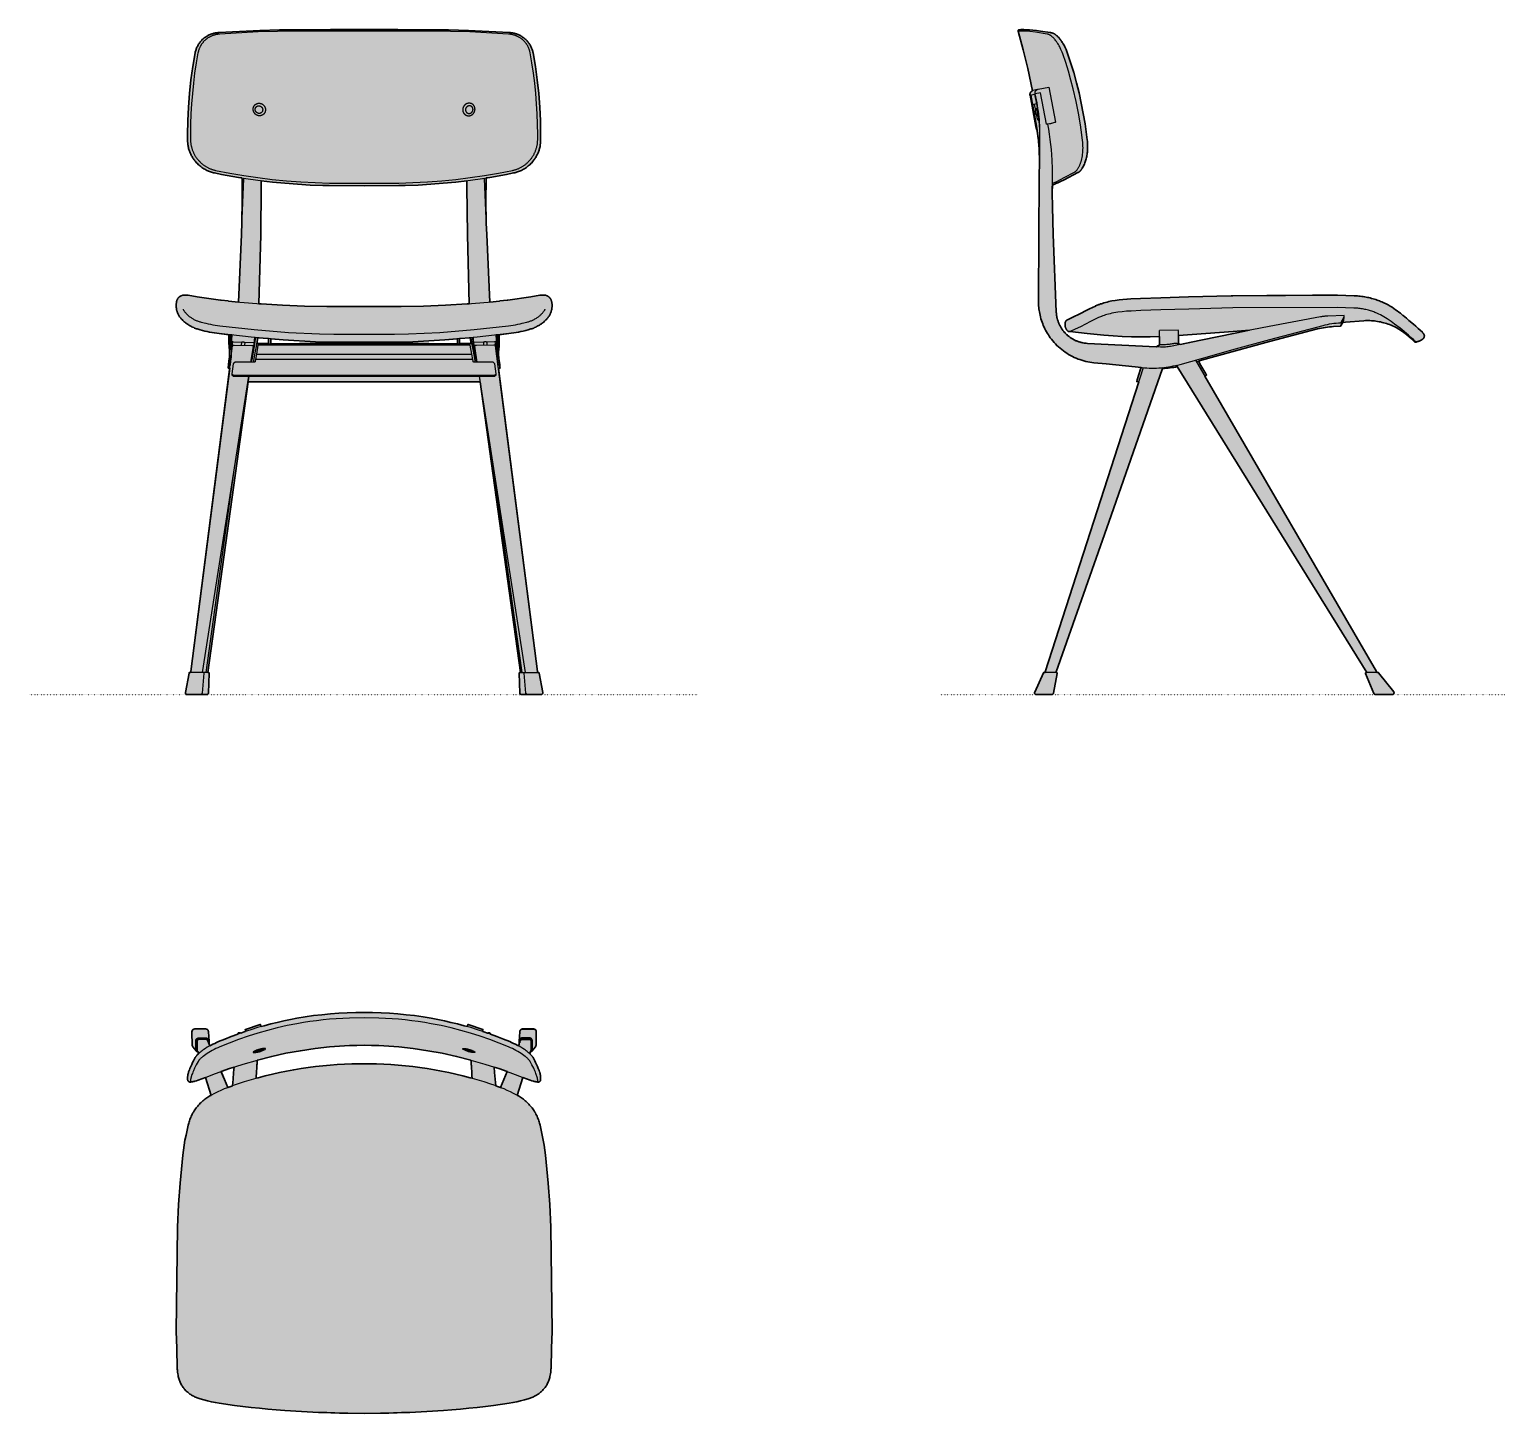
# Model space of a CAD drawing. Header units: millimetres. Extents: x 0 to 1796, y -875 to 809.
import ezdxf

# ---------------------------------------------------------------- set-up
doc = ezdxf.new("R2010")
doc.units = ezdxf.units.MM
doc.linetypes.add('Dots', pattern=[1, 0, -1])
doc.layers.add('Blocks', color=7, linetype='Continuous')
doc.layers.add('Blocks$Fill', color=7, linetype='Continuous', true_color=0xffffff)
for name, color, linetype, lineweight, true_color in [('Blocks$Inner', 7, 'Continuous', 25, 0x007f00), ('Blocks$Outline', 7, 'Continuous', 35, 0xff3f3f), ('Groud', 7, 'Dots', 25, 0x243775)]:
    doc.layers.add(name, color=color, linetype=linetype, lineweight=lineweight, true_color=true_color)

# ---------------------------------------------------------------- blocks, each defined once
blk = doc.blocks.new('Result Dining Chair Top')
at = {"layer": 'Blocks$Fill'}
h = blk.add_hatch(color=256, dxfattribs=at)
h.paths.add_polyline_path([(141.7, 286.2), (141.7, 286.3), (141.6, 286.3), (141.6, 286.4), (141.6, 286.5), (141.5, 286.6), (141.5, 286.7), (141.4, 286.7), (141.4, 286.8), (141.3, 286.9), (141.3, 286.9), (141.2, 287), (141.2, 287.1), (141.1, 287.1), (141, 287.2), (141, 287.3), (140.9, 287.3), (140.8, 287.4), (140.8, 287.5), (140.7, 287.6), (140.6, 287.6), (140.5, 287.7), (140.5, 287.7), (140.4, 287.8), (140.4, 287.8), (140.3, 287.8), (140.3, 287.8), (140.3, 287.9), (140.2, 287.9), (140.2, 287.9), (140.1, 287.9), (140.1, 288), (140, 288), (140, 288), (139.9, 288), (139.9, 288), (139.8, 288), (139.8, 288.1), (139.7, 288.1), (139.7, 288.1), (139.6, 288.1), (139.5, 288.1), (139.5, 288.1), (139.4, 288.1), (139.4, 288.1), (139.3, 288.2), (139.2, 288.2), (139.1, 288.2), (139, 288.2), (138.9, 288.3), (138.8, 288.3), (138.7, 288.3), (138.6, 288.3), (138.6, 288.3), (138.5, 288.3), (138.4, 288.3), (138.3, 288.3), (138.2, 288.3), (138.1, 288.3), (125.5, 288.3), (125.4, 288.3), (125.3, 288.3), (125.2, 288.3), (125.1, 288.3), (124.8, 288.3), (124.7, 288.2), (124.6, 288.2), (124.5, 288.2), (124.5, 288.2), (124.4, 288.2), (124.3, 288.2), (124.3, 288.1), (124.2, 288.1), (124.1, 288.1), (124.1, 288.1), (124, 288), (123.9, 288), (123.9, 288), (123.8, 288), (123.7, 287.9), (123.6, 287.9), (123.6, 287.9), (123.5, 287.8), (123.4, 287.8), (123.3, 287.7), (123.2, 287.7), (123.2, 287.6), (123.2, 287.6), (123.1, 287.6), (123.1, 287.5), (123, 287.5), (123, 287.4), (122.9, 287.4), (122.8, 287.3), (122.8, 287.3), (122.7, 287.2), (122.7, 287.2), (122.6, 287.1), (122.6, 287), (122.6, 287), (122.5, 286.9), (122.5, 286.9), (122.4, 286.8), (122.4, 286.7), (122.3, 286.7), (122.3, 286.5), (122.2, 286.4), (122.2, 286.3), (122.1, 286.2), (122.1, 286.1), (122.1, 286), (122, 285.9), (122, 285.8), (122, 285.7), (122, 285.7), (122, 285.6), (121.9, 285.5), (121.9, 285.4), (121.9, 285.3), (121.9, 285.1), (121.9, 284.9), (121.9, 284.7), (121.9, 284.5), (121.9, 284.4), (121.9, 284.3), (122.2, 269.2), (122.2, 269.1), (122.2, 269), (122.2, 268.9), (122.2, 268.9), (122.2, 268.8), (122.2, 268.7), (122.2, 268.6), (122.2, 268.5), (122.2, 268.4), (122.2, 268.3), (122.2, 268.2), (122.3, 268.1), (122.3, 268.1), (122.3, 268), (122.3, 267.9), (122.4, 267.8), (122.4, 267.7), (122.4, 267.6), (122.4, 267.5), (122.5, 267.5), (122.5, 267.4), (122.5, 267.3), (122.6, 267.2), (122.6, 267.1), (122.6, 267.1), (122.7, 267), (122.7, 266.9), (122.8, 266.8), (122.8, 266.7), (122.9, 266.7), (122.9, 266.6), (123, 266.5), (126.9, 261.8), (127, 261.7), (127, 261.6), (127, 261.6), (127, 261.6), (127.1, 261.5), (127.1, 261.5), (127.1, 261.5), (127.2, 261.4), (127.2, 261.4), (127.2, 261.3), (127.3, 261.3), (127.3, 261.3), (127.3, 261.3), (127.4, 261.2), (127.4, 261.2), (127.4, 261.2), (127.5, 261.1), (127.5, 261.1), (127.5, 261.1), (127.6, 261.1), (127.6, 261.1), (127.6, 261.1), (127.6, 261.1), (127.6, 261.1), (127.7, 261), (127.7, 261), (127.7, 261), (127.7, 261), (127.8, 261), (127.8, 261), (127.9, 260.9), (127.9, 260.9), (128, 260.9), (128, 260.9), (128, 260.9), (128.1, 260.8), (128.1, 260.8), (128.2, 260.8), (128.2, 260.8), (128.3, 260.8), (128.3, 260.8), (128.4, 260.8), (128.4, 260.8), (128.5, 260.8), (128.5, 260.8), (128.6, 260.8), (128.6, 260.8), (128.7, 260.8), (128.9, 260.8), (129.7, 258.1), (128.4, 256.8), (128, 256.5), (127.7, 256.1), (127.4, 255.7), (127.1, 255.3), (126.8, 254.9), (126.5, 254.5), (126.2, 254.1), (125.9, 253.7), (123.8, 249.6), (122.7, 247.4), (121.6, 245.1), (120.5, 242.8), (119.5, 240.3), (118.4, 237.7), (117.9, 236.2), (117.7, 235.6), (117.5, 234.9), (117.3, 234.2), (117.1, 233.6), (117, 232.9), (116.9, 232.2), (116.7, 231.6), (116.7, 231.1), (116.6, 230.6), (116.6, 230.4), (116.6, 230.2), (116.6, 230), (116.6, 229.8), (116.6, 226.4), (116.6, 226.3), (116.7, 226.2), (116.7, 226.1), (116.7, 226), (116.7, 225.9), (116.8, 225.8), (116.8, 225.7), (116.8, 225.6), (116.9, 225.5), (116.9, 225.4), (117, 225.3), (117, 225.2), (117.1, 225.2), (117.1, 225.1), (117.2, 225), (117.2, 224.9), (117.3, 224.8), (117.4, 224.8), (117.4, 224.7), (117.5, 224.6), (117.6, 224.6), (117.7, 224.5), (117.7, 224.4), (117.8, 224.4), (117.9, 224.3), (118, 224.3), (118, 224.2), (118.1, 224.2), (118.1, 224.2), (118.2, 224.1), (118.2, 224.1), (118.3, 224.1), (118.3, 224.1), (118.4, 224), (118.5, 224), (118.6, 224), (118.7, 223.9), (118.8, 223.9), (118.9, 223.9), (119, 223.8), (119, 223.8), (119.1, 223.8), (119.2, 223.8), (119.3, 223.8), (119.4, 223.8), (119.4, 223.8), (119.5, 223.8), (119.6, 223.8), (119.6, 223.8), (119.7, 223.7), (119.7, 223.7), (119.8, 223.7), (119.8, 223.8), (119.9, 223.8), (119.9, 223.8), (120, 223.8), (120.1, 223.8), (120.2, 223.8), (120.3, 223.8), (121, 223.9), (121.1, 224), (121.3, 224), (121.4, 224), (121.6, 224), (121.8, 224), (122, 224.1), (122.3, 224.1), (122.6, 224.2), (123.2, 224.3), (123.9, 224.4), (124.7, 224.6), (125.5, 224.9), (127.3, 225.4), (129.3, 226.1), (138.5, 229.4), (145.1, 207.5), (143.7, 206.8), (142.4, 206), (141.2, 205.3), (140, 204.5), (138.8, 203.6), (137.6, 202.8), (136.4, 201.9), (135.3, 200.9), (134.2, 200), (133.1, 198.9), (132, 197.9), (131, 196.8), (130, 195.7), (129, 194.6), (128.1, 193.5), (127.1, 192.3), (126.2, 191.1), (125.4, 189.9), (124.6, 188.6), (123.8, 187.3), (123, 186.1), (122.3, 184.8), (121.7, 183.4), (121, 182.1), (120.4, 180.7), (119.9, 179.4), (119.3, 178), (118.9, 176.6), (118.4, 175.3), (118, 173.9), (117.7, 172.5), (117.3, 171.1), (113.4, 153.2), (112.4, 147), (111.5, 140.8), (110.8, 134.6), (105.6, 74.8), (104.4, 47.1), (102.8, -79.9), (103.4, -100.1), (104.1, -125.7), (104.2, -126.7), (104.4, -129.3), (104.7, -131), (105, -132.7), (105.3, -134.4), (105.6, -135.6), (105.9, -136.8), (106.2, -138), (106.7, -139.2), (107.1, -140.3), (107.6, -141.5), (108.1, -142.6), (108.7, -143.7), (109.2, -144.8), (109.8, -145.7), (110.5, -146.7), (111.2, -147.7), (111.9, -148.6), (112.6, -149.5), (113.4, -150.4), (114.2, -151.3), (115, -152.1), (115.9, -152.9), (116.7, -153.7), (117.6, -154.4), (118.6, -155.1), (119.5, -155.8), (120.5, -156.5), (121.5, -157.1), (122.5, -157.7), (122.7, -157.8), (122.8, -157.9), (122.9, -157.9), (123, -158), (123.1, -158), (124.2, -158.5), (125.2, -159.1), (126.3, -159.5), (127.3, -160), (128.4, -160.4), (129.5, -160.8), (130.6, -161.2), (131.7, -161.6), (136.3, -163), (141, -164.2), (145.6, -165.3), (150.4, -166.2), (155.1, -167), (173.8, -169.7), (193.9, -172.1), (224.5, -175), (255.3, -177.1), (303.5, -179.1), (304.7, -179.1), (331.4, -179.4), (351.2, -179.2), (359.2, -179.1), (428, -175.8), (458.6, -173.1), (488.9, -169.7), (507.6, -167), (512.3, -166.2), (517.1, -165.3), (521.7, -164.2), (526.4, -163), (531, -161.6), (532.1, -161.2), (533.2, -160.8), (534.3, -160.4), (535.4, -160), (536.4, -159.5), (537.5, -159.1), (538.5, -158.5), (539.6, -158), (539.7, -158), (539.8, -157.9), (539.9, -157.9), (540, -157.8), (540.2, -157.7), (540.4, -157.6), (542.2, -156.5), (543.2, -155.8), (544.1, -155.1), (545.1, -154.4), (546, -153.7), (546.9, -152.9), (547.7, -152.1), (548.5, -151.3), (549.3, -150.4), (550.1, -149.5), (550.8, -148.6), (551.6, -147.7), (552.2, -146.7), (552.9, -145.7), (553.5, -144.8), (554, -143.7), (554.6, -142.6), (555.1, -141.5), (555.6, -140.3), (556.1, -139.2), (556.5, -138), (556.8, -136.8), (557.1, -135.6), (557.4, -134.4), (557.7, -132.7), (558, -131), (558.3, -129.3), (558.5, -127.6), (558.6, -125.7), (558.7, -124.7), (559.9, -79.9), (558.3, 47.1), (557.1, 74.8), (555.1, 100.8), (551.2, 140.8), (550.3, 147), (549.3, 153.2), (548, 159.3), (545.1, 172.5), (544.7, 173.9), (544.3, 175.3), (543.8, 176.6), (543.4, 178), (542.8, 179.4), (542.3, 180.7), (541.7, 182.1), (541, 183.4), (540.4, 184.8), (539.7, 186.1), (538.9, 187.3), (538.1, 188.6), (537.3, 189.9), (536.5, 191.1), (535.6, 192.3), (534.7, 193.5), (533.7, 194.6), (532.7, 195.7), (531.7, 196.8), (530.7, 197.9), (529.6, 198.9), (528.5, 200), (527.4, 200.9), (526.3, 201.9), (525.1, 202.8), (523.9, 203.6), (522.7, 204.5), (521.5, 205.3), (520.3, 206), (519.1, 206.8), (517.6, 207.5), (524.3, 229.4), (535.4, 225.4), (537.2, 224.9), (538, 224.6), (538.8, 224.4), (539.5, 224.3), (540.1, 224.2), (540.4, 224.1), (540.7, 224.1), (540.9, 224), (541.2, 224), (541.3, 224), (541.3, 224), (541.6, 224), (541.7, 223.9), (541.8, 223.9), (542.5, 223.8), (542.6, 223.8), (542.7, 223.8), (542.8, 223.8), (542.8, 223.8), (542.9, 223.8), (542.9, 223.7), (543, 223.7), (543, 223.7), (543.1, 223.8), (543.1, 223.8), (543.2, 223.8), (543.3, 223.8), (543.3, 223.8), (543.4, 223.8), (543.5, 223.8), (543.6, 223.8), (543.7, 223.8), (543.7, 223.8), (543.8, 223.9), (543.9, 223.9), (544, 223.9), (544.1, 224), (544.2, 224), (544.3, 224), (544.4, 224.1), (544.4, 224.1), (544.5, 224.1), (544.5, 224.1), (544.6, 224.2), (544.6, 224.2), (544.7, 224.2), (544.7, 224.3), (544.8, 224.3), (544.9, 224.4), (545, 224.4), (545.1, 224.5), (545.1, 224.6), (545.2, 224.6), (545.3, 224.7), (545.3, 224.8), (545.4, 224.8), (545.5, 224.9), (545.5, 225), (545.6, 225.1), (545.6, 225.2), (545.7, 225.2), (545.7, 225.3), (545.8, 225.4), (545.8, 225.5), (545.9, 225.6), (545.9, 225.7), (545.9, 225.8), (546, 225.9), (546, 226), (546, 226.1), (546, 226.2), (546.1, 226.3), (546.1, 226.4), (546.1, 229.8), (546.1, 230), (546.1, 230.2), (546.1, 230.4), (546.1, 230.6), (546, 231.1), (546, 231.6), (545.8, 232.2), (545.7, 232.9), (545.6, 233.6), (545.4, 234.2), (545.2, 234.9), (545, 235.6), (544.8, 236.2), (544.3, 237.7), (544, 238.5), (542.2, 242.8), (541.1, 245.1), (540, 247.4), (538.9, 249.6), (536.8, 253.7), (536.5, 254.1), (536.2, 254.5), (536, 254.9), (535.7, 255.3), (535.3, 255.7), (535, 256.1), (534.7, 256.5), (534.3, 256.8), (533.4, 257.7), (533, 258.1), (533.8, 260.8), (534.1, 260.8), (534.1, 260.8), (534.2, 260.8), (534.2, 260.8), (534.3, 260.8), (534.3, 260.8), (534.4, 260.8), (534.4, 260.8), (534.5, 260.8), (534.5, 260.8), (534.6, 260.8), (534.6, 260.8), (534.7, 260.9), (534.7, 260.9), (534.7, 260.9), (534.8, 260.9), (534.8, 260.9), (534.9, 261), (534.9, 261), (535, 261), (535, 261), (535, 261), (535.1, 261), (535.1, 261.1), (535.1, 261.1), (535.1, 261.1), (535.1, 261.1), (535.1, 261.1), (535.2, 261.1), (535.2, 261.1), (535.2, 261.1), (535.3, 261.2), (535.3, 261.2), (535.3, 261.2), (535.4, 261.3), (535.4, 261.3), (535.4, 261.3), (535.5, 261.3), (535.5, 261.4), (535.5, 261.4), (535.6, 261.5), (535.6, 261.5), (535.6, 261.5), (535.7, 261.6), (535.7, 261.6), (535.7, 261.6), (535.7, 261.7), (535.8, 261.7), (535.8, 261.8), (539.7, 266.5), (539.8, 266.6), (539.9, 266.7), (539.9, 266.7), (539.9, 266.8), (540, 266.9), (540, 267), (540.1, 267.1), (540.1, 267.1), (540.1, 267.2), (540.2, 267.3), (540.2, 267.4), (540.2, 267.5), (540.3, 267.5), (540.3, 267.6), (540.3, 267.7), (540.4, 267.8), (540.4, 267.9), (540.4, 268), (540.4, 268.1), (540.4, 268.1), (540.5, 268.2), (540.5, 268.3), (540.5, 268.4), (540.5, 268.5), (540.5, 268.6), (540.5, 268.7), (540.5, 268.8), (540.5, 268.9), (540.5, 268.9), (540.5, 269), (540.5, 269.1), (540.5, 269.2), (540.8, 284.2), (540.8, 284.3), (540.8, 284.4), (540.8, 284.7), (540.8, 284.9), (540.8, 285.1), (540.8, 285.3), (540.8, 285.4), (540.8, 285.5), (540.8, 285.6), (540.7, 285.7), (540.7, 285.7), (540.7, 285.8), (540.7, 285.9), (540.6, 286), (540.6, 286.1), (540.6, 286.2), (540.5, 286.3), (540.5, 286.4), (540.5, 286.5), (540.4, 286.7), (540.3, 286.7), (540.3, 286.8), (540.2, 286.9), (540.2, 286.9), (540.2, 287), (540.1, 287), (540.1, 287.1), (540, 287.2), (540, 287.2), (539.9, 287.3), (539.9, 287.3), (539.8, 287.4), (539.7, 287.4), (539.7, 287.5), (539.6, 287.5), (539.6, 287.6), (539.6, 287.6), (539.5, 287.6), (539.5, 287.7), (539.4, 287.7), (539.3, 287.8), (539.2, 287.8), (539.1, 287.9), (539.1, 287.9), (539, 287.9), (538.9, 288), (538.8, 288), (538.8, 288), (538.7, 288), (538.6, 288.1), (538.6, 288.1), (538.5, 288.1), (538.4, 288.1), (538.4, 288.2), (538.3, 288.2), (538.2, 288.2), (538.2, 288.2), (538.1, 288.2), (538, 288.2), (537.9, 288.3), (537.7, 288.3), (537.5, 288.3), (537.4, 288.3), (537.3, 288.3), (537.2, 288.3), (537.1, 288.3), (524.5, 288.3), (524.4, 288.3), (524.3, 288.3), (524.2, 288.3), (524.2, 288.3), (524.1, 288.3), (524, 288.3), (523.9, 288.3), (523.8, 288.3), (523.7, 288.2), (523.6, 288.2), (523.5, 288.2), (523.4, 288.2), (523.4, 288.1), (523.3, 288.1), (523.2, 288.1), (523.2, 288.1), (523.1, 288.1), (523.1, 288.1), (523, 288.1), (523, 288.1), (522.9, 288), (522.9, 288), (522.8, 288), (522.7, 288), (522.7, 288), (522.6, 288), (522.6, 287.9), (522.6, 287.9), (522.5, 287.9), (522.5, 287.9), (522.4, 287.8), (522.4, 287.8), (522.3, 287.8), (522.3, 287.8), (522.2, 287.7), (522.2, 287.7), (522.1, 287.6), (522, 287.6), (522, 287.5), (521.9, 287.4), (521.8, 287.3), (521.7, 287.3), (521.7, 287.2), (521.6, 287.1), (521.6, 287.1), (521.5, 287), (521.4, 286.9), (521.4, 286.9), (521.3, 286.8), (521.3, 286.7), (521.2, 286.7), (521.2, 286.6), (521.2, 286.5), (521.1, 286.4), (521.1, 286.3), (521, 286.3), (521, 286.2), (521, 286.2), (521, 286.1), (521, 286.1), (520.9, 286), (520.9, 286), (520.9, 285.9), (520.9, 285.9), (520.9, 285.8), (520.8, 285.7), (520.8, 285.6), (520.7, 284.9), (520.7, 284.7), (520.7, 284.7), (519.8, 273.6), (519.8, 273.3), (519.8, 269.7), (519, 267.8), (515.4, 269.7), (513.1, 270.8), (510.8, 271.9), (508.4, 272.9), (500.7, 276.1), (492.9, 279.1), (485, 282), (484.9, 282.1), (484.8, 282.5), (484.8, 282.7), (484.7, 282.8), (484.7, 282.9), (484.7, 283), (484.6, 283.1), (484.6, 283.1), (484.6, 283.1), (484.6, 283.2), (484.5, 283.2), (484.5, 283.3), (484.5, 283.3), (484.5, 283.3), (484.5, 283.3), (484.5, 283.3), (484.5, 283.4), (484.5, 283.4), (484.5, 283.4), (484.4, 283.4), (484.4, 283.4), (484.4, 283.4), (484.4, 283.4), (484.4, 283.4), (484.4, 283.4), (484.4, 283.4), (484.4, 283.4), (484.4, 283.4), (484.4, 283.4), (484.4, 283.4), (484.4, 283.5), (484.4, 283.5), (484.4, 283.5), (484.4, 283.5), (484.4, 283.5), (484.3, 283.5), (484.3, 283.5), (484.3, 283.5), (484.3, 283.5), (484.3, 283.5), (484.3, 283.5), (484.3, 283.5), (484.3, 283.5), (484.3, 283.5), (484.3, 283.5), (484.3, 283.5), (484.3, 283.5), (484.3, 283.5), (484.3, 283.5), (484.3, 283.5), (484.3, 283.5), (484.3, 283.5), (484.3, 283.5), (484.3, 283.5), (484.3, 283.5), (484.3, 283.5), (484.3, 283.5), (484.3, 283.5), (484.3, 283.5), (482.3, 283.5), (481.3, 283.3), (475.7, 285.3), (475.5, 286.4), (475.9, 287.6), (475.9, 287.6), (475.9, 287.6), (475.9, 287.6), (475.9, 287.6), (475.9, 287.6), (475.9, 287.6), (475.9, 287.6), (475.9, 287.6), (475.9, 287.6), (475.9, 287.7), (475.9, 287.7), (475.9, 287.7), (475.9, 287.7), (475.9, 287.7), (475.9, 287.7), (475.9, 287.7), (475.9, 287.7), (475.9, 287.7), (475.9, 287.7), (475.9, 287.7), (475.9, 287.7), (475.9, 287.7), (475.9, 287.7), (475.9, 287.7), (475.9, 287.7), (475.9, 287.7), (475.9, 287.7), (475.9, 287.7), (475.9, 287.7), (475.8, 287.7), (475.8, 287.7), (475.8, 287.7), (475.8, 287.7), (475.8, 287.7), (475.8, 287.7), (475.8, 287.7), (458, 293.9), (458, 293.9), (458, 293.9), (458, 293.9), (458, 293.9), (458, 293.9), (458, 293.9), (458, 293.9), (458, 293.9), (458, 293.9), (458, 293.9), (458, 293.9), (458, 293.9), (458, 293.9), (457.9, 293.9), (457.9, 293.9), (457.9, 293.9), (457.9, 293.9), (457.9, 293.9), (457.9, 293.9), (457.9, 293.9), (457.9, 293.9), (457.9, 293.9), (457.9, 293.9), (457.9, 293.9), (457.9, 293.9), (457.9, 293.9), (457.9, 293.9), (457.9, 293.9), (457.9, 293.9), (457.9, 293.9), (457.9, 293.9), (457.9, 293.9), (457.9, 293.9), (457.9, 293.9), (457.9, 293.9), (457.9, 293.9), (457.8, 293.8), (457.8, 293.8), (457.8, 293.8), (457.8, 293.8), (457.8, 293.7), (457.7, 293.7), (457.7, 293.6), (457.6, 293.6), (457.6, 293.4), (457.5, 293.2), (457.4, 293), (457.3, 292.8), (457.1, 292.3), (456.8, 291.8), (456.6, 291.2), (444.9, 294.4), (437, 296.3), (429.1, 298.2), (421.1, 299.8), (413.1, 301.3), (403, 303), (392.8, 304.5), (382.6, 305.7), (372.4, 306.7), (362.1, 307.4), (351.9, 308), (341.6, 308.3), (331.4, 308.4), (321.1, 308.3), (310.8, 308), (300.6, 307.4), (290.3, 306.7), (280.1, 305.7), (269.9, 304.5), (259.8, 303), (249.6, 301.3), (241.6, 299.8), (233.6, 298.2), (225.7, 296.3), (217.8, 294.4), (209.7, 292.2), (206.1, 291.2), (205.7, 292.3), (205.4, 292.8), (205.3, 293), (205.2, 293.2), (205.1, 293.4), (205.1, 293.6), (205, 293.6), (205, 293.7), (205, 293.7), (204.9, 293.8), (204.9, 293.8), (204.9, 293.8), (204.9, 293.8), (204.9, 293.9), (204.8, 293.9), (204.8, 293.9), (204.8, 293.9), (204.8, 293.9), (204.8, 293.9), (204.8, 293.9), (204.8, 293.9), (204.8, 293.9), (204.8, 293.9), (204.8, 293.9), (204.8, 293.9), (204.8, 293.9), (204.8, 293.9), (204.8, 293.9), (204.8, 293.9), (204.8, 293.9), (204.8, 293.9), (204.8, 293.9), (204.8, 293.9), (204.8, 293.9), (204.8, 293.9), (204.8, 293.9), (204.8, 293.9), (204.8, 293.9), (204.8, 293.9), (204.8, 293.9), (204.7, 293.9), (204.7, 293.9), (204.7, 293.9), (204.7, 293.9), (204.7, 293.9), (204.7, 293.9), (204.7, 293.9), (204.7, 293.9), (204.7, 293.9), (204.7, 293.9), (186.9, 287.7), (186.9, 287.7), (186.9, 287.7), (186.9, 287.7), (186.9, 287.7), (186.9, 287.7), (186.9, 287.7), (186.9, 287.7), (186.9, 287.7), (186.9, 287.7), (186.9, 287.7), (186.9, 287.7), (186.8, 287.7), (186.8, 287.7), (186.8, 287.7), (186.8, 287.7), (186.8, 287.7), (186.8, 287.7), (186.8, 287.7), (186.8, 287.7), (186.8, 287.7), (186.8, 287.7), (186.8, 287.7), (186.8, 287.7), (186.8, 287.7), (186.8, 287.7), (186.8, 287.7), (186.8, 287.6), (186.8, 287.6), (186.8, 287.6), (186.8, 287.6), (186.8, 287.6), (186.8, 287.6), (186.8, 287.6), (186.8, 287.6), (186.8, 287.6), (186.8, 287.6), (187.3, 286.4), (187, 285.3), (181.4, 283.3), (180.5, 283.5), (178.5, 283.5), (178.5, 283.5), (178.4, 283.5), (178.4, 283.5), (178.4, 283.5), (178.4, 283.5), (178.4, 283.5), (178.4, 283.5), (178.4, 283.5), (178.4, 283.5), (178.4, 283.5), (178.4, 283.5), (178.4, 283.5), (178.4, 283.5), (178.4, 283.5), (178.4, 283.5), (178.4, 283.5), (178.4, 283.5), (178.4, 283.5), (178.4, 283.5), (178.4, 283.5), (178.4, 283.5), (178.4, 283.5), (178.4, 283.5), (178.4, 283.5), (178.4, 283.5), (178.3, 283.5), (178.3, 283.5), (178.3, 283.5), (178.3, 283.4), (178.3, 283.4), (178.3, 283.4), (178.3, 283.4), (178.3, 283.4), (178.3, 283.4), (178.3, 283.4), (178.3, 283.4), (178.3, 283.4), (178.3, 283.4), (178.3, 283.4), (178.3, 283.4), (178.2, 283.4), (178.2, 283.4), (178.2, 283.3), (178.2, 283.3), (178.2, 283.3), (178.2, 283.3), (178.2, 283.3), (178.2, 283.2), (178.1, 283.2), (178.1, 283.1), (178.1, 283.1), (178.1, 283.1), (178.1, 283), (178, 282.9), (178, 282.8), (177.9, 282.7), (177.9, 282.5), (177.9, 282.4), (177.8, 282.1), (169.8, 279.1), (162, 276.1), (154.3, 272.9), (151.9, 271.9), (149.6, 270.8), (147.3, 269.7), (145.1, 268.5), (143.7, 267.8), (142.9, 269.7), (142.9, 273.4), (142.9, 273.6), (142, 284.7), (142, 284.9), (141.9, 285.6), (141.9, 285.7), (141.8, 285.8), (141.8, 285.9), (141.8, 285.9), (141.8, 286), (141.8, 286), (141.8, 286.1), (141.7, 286.1), (141.7, 286.2)], flags=0)
h.paths.add_polyline_path([(489.6, 241.9), (505.5, 236.4), (497.2, 217.1), (491.4, 219.3)], flags=0)
h.paths.add_polyline_path([(173.1, 241.9), (171.3, 219.3), (165.5, 217.1), (157.3, 236.4)], flags=0)
h.paths.add_polyline_path([(201.4, 250.5), (218.9, 254.9), (236.3, 258.7), (253.9, 261.9), (271.6, 264.5), (289.3, 266.4), (301.3, 267.4), (313.4, 268.1), (322.4, 268.4), (331.4, 268.5), (340.3, 268.4), (349.3, 268.1), (361.4, 267.4), (373.4, 266.4), (391.1, 264.5), (408.8, 261.9), (426.4, 258.7), (443.8, 254.9), (461.2, 250.5), (461.3, 250.5), (461.8, 243.8), (462.6, 228.3), (451.6, 231.2), (443, 233.3), (434.3, 235.3), (425.6, 237), (416.9, 238.7), (408.1, 240.1), (399.3, 241.4), (390.5, 242.6), (381.7, 243.6), (372.9, 244.4), (364, 245), (355.2, 245.5), (346.3, 245.9), (331.4, 246.1), (316.4, 245.9), (307.5, 245.5), (298.7, 245), (289.9, 244.4), (281, 243.6), (272.2, 242.6), (263.4, 241.4), (254.6, 240.1), (245.8, 238.7), (237.1, 237), (228.4, 235.3), (219.7, 233.3), (211.1, 231.2), (202.5, 229), (200.1, 228.3), (201, 244.5)], flags=0)
at = {"layer": 'Blocks$Inner'}
for points in [[(541.3, 224), (541.5, 224), (541.6, 224), (541.7, 223.9), (541.8, 223.9), (542.4, 223.8), (542.5, 223.8), (542.6, 223.8), (542.7, 223.8), (542.8, 223.8), (542.8, 223.8), (542.9, 223.8), (542.9, 223.7), (543, 223.7), (543, 223.7), (543.1, 223.8), (543.1, 223.8), (543.2, 223.8), (543.3, 223.8), (543.3, 223.8), (543.4, 223.8), (543.5, 223.8), (543.6, 223.8), (543.7, 223.8), (543.7, 223.8), (543.8, 223.9), (543.9, 223.9), (544, 223.9), (544.1, 224), (544.2, 224), (544.3, 224), (544.4, 224.1), (544.4, 224.1), (544.5, 224.1), (544.5, 224.1), (544.6, 224.2), (544.6, 224.2), (544.7, 224.2), (544.7, 224.3), (544.8, 224.3), (544.9, 224.4), (545, 224.4), (545.1, 224.5), (545.1, 224.6), (545.2, 224.6), (545.3, 224.7), (545.3, 224.8), (545.4, 224.8), (545.5, 224.9), (545.5, 225), (545.6, 225.1), (545.6, 225.2), (545.7, 225.2), (545.7, 225.3), (545.8, 225.4), (545.8, 225.5), (545.9, 225.6), (545.9, 225.7), (545.9, 225.8), (546, 225.9), (546, 226), (546, 226.1), (546, 226.2), (546.1, 226.3), (546.1, 226.4), (546.1, 229.8), (546.1, 230), (546.1, 230.2), (546.1, 230.4), (546.1, 230.6), (546, 231.1), (546, 231.6), (545.8, 232.2), (545.7, 232.9), (545.6, 233.6), (545.4, 234.2), (545.2, 234.9), (545, 235.6), (544.8, 236.2), (544.3, 237.7), (544, 238.5), (543.2, 240.3), (542.2, 242.8), (541.1, 245.1), (540, 247.4), (538.9, 249.6), (536.8, 253.7), (536.5, 254.1), (536.2, 254.5), (536, 254.9), (535.7, 255.3), (535.3, 255.7), (535, 256.1), (534.7, 256.5), (534.3, 256.8), (533.4, 257.7), (532.5, 258.6), (531.5, 259.4), (530.5, 260.2), (529.5, 261), (528.5, 261.8), (527.5, 262.6), (526.4, 263.3), (524.3, 264.7), (522.1, 266), (519.9, 267.3), (517.6, 268.5), (515.4, 269.7), (513.1, 270.8), (510.8, 271.9), (508.4, 272.9), (500.7, 276.1), (492.9, 279.1), (485, 282), (477.1, 284.8), (469.1, 287.4), (461.1, 289.9), (453, 292.2), (444.9, 294.4), (437, 296.3), (429.1, 298.2), (421.1, 299.8), (413.1, 301.3), (403, 303), (392.8, 304.5), (382.6, 305.7), (372.4, 306.7), (362.1, 307.4), (351.9, 308), (341.6, 308.3), (331.4, 308.4), (321.1, 308.3), (310.8, 308), (300.6, 307.4), (290.3, 306.7), (280.1, 305.7), (269.9, 304.5), (259.8, 303), (249.6, 301.3), (241.6, 299.8), (233.6, 298.2), (225.7, 296.3), (217.8, 294.4), (209.7, 292.2), (201.6, 289.9), (193.6, 287.4), (185.6, 284.8), (177.7, 282), (169.8, 279.1), (162, 276.1), (154.3, 272.9), (151.9, 271.9), (149.6, 270.8), (147.3, 269.7), (145.1, 268.5), (142.8, 267.3), (140.6, 266), (138.5, 264.7), (136.3, 263.3), (135.3, 262.6), (134.2, 261.8), (133.2, 261), (132.2, 260.2), (131.2, 259.4), (130.2, 258.6), (129.3, 257.7), (128.4, 256.8), (128, 256.5), (127.7, 256.1), (127.4, 255.7), (127.1, 255.3), (126.8, 254.9), (126.5, 254.5), (126.2, 254.1), (125.9, 253.7), (123.8, 249.6), (122.7, 247.4), (121.6, 245.1), (120.5, 242.8), (119.5, 240.3), (118.8, 238.5), (118.4, 237.7), (117.9, 236.2), (117.7, 235.6), (117.5, 234.9), (117.3, 234.2), (117.1, 233.6), (117, 232.9), (116.9, 232.2), (116.7, 231.6), (116.7, 231.1), (116.6, 230.6), (116.6, 230.4), (116.6, 230.2), (116.6, 230), (116.6, 229.8), (116.6, 226.4), (116.6, 226.3), (116.7, 226.2), (116.7, 226.1), (116.7, 226), (116.7, 225.9), (116.8, 225.8), (116.8, 225.7), (116.8, 225.6), (116.9, 225.5), (116.9, 225.4), (117, 225.3), (117, 225.2), (117.1, 225.2), (117.1, 225.1), (117.2, 225), (117.2, 224.9), (117.3, 224.8), (117.4, 224.8), (117.4, 224.7), (117.5, 224.6), (117.6, 224.6), (117.7, 224.5), (117.7, 224.4), (117.8, 224.4), (117.9, 224.3), (118, 224.3), (118, 224.2), (118.1, 224.2), (118.1, 224.2), (118.2, 224.1), (118.2, 224.1), (118.3, 224.1), (118.3, 224.1), (118.4, 224), (118.5, 224), (118.6, 224), (118.7, 223.9), (118.8, 223.9), (118.9, 223.9), (119, 223.8), (119, 223.8), (119.1, 223.8), (119.2, 223.8), (119.3, 223.8), (119.4, 223.8), (119.4, 223.8), (119.5, 223.8), (119.6, 223.8), (119.6, 223.8), (119.7, 223.7), (119.7, 223.7), (119.8, 223.7), (119.8, 223.8), (119.9, 223.8), (119.9, 223.8), (120, 223.8), (120.1, 223.8), (120.2, 223.8), (120.3, 223.8), (120.9, 223.9), (121, 223.9), (121.1, 224), (121.3, 224), (121.4, 224)], [(141.7, 286.2), (141.7, 286.2), (141.7, 286.3), (141.6, 286.3), (141.6, 286.4), (141.6, 286.5), (141.5, 286.6), (141.5, 286.7), (141.4, 286.7), (141.4, 286.8), (141.3, 286.9), (141.3, 286.9), (141.2, 287), (141.2, 287.1), (141.1, 287.1), (141, 287.2), (141, 287.3), (140.9, 287.3), (140.8, 287.4), (140.8, 287.5), (140.7, 287.6), (140.6, 287.6), (140.5, 287.7), (140.5, 287.7), (140.4, 287.8), (140.4, 287.8), (140.3, 287.8), (140.3, 287.8), (140.3, 287.9), (140.2, 287.9), (140.2, 287.9), (140.1, 287.9), (140.1, 288), (140, 288), (140, 288), (139.9, 288), (139.9, 288), (139.8, 288), (139.8, 288.1), (139.7, 288.1), (139.7, 288.1), (139.6, 288.1), (139.5, 288.1), (139.5, 288.1), (139.4, 288.1), (139.4, 288.1), (139.3, 288.2), (139.2, 288.2), (139.1, 288.2), (139, 288.2), (138.9, 288.3), (138.8, 288.3), (138.7, 288.3), (138.6, 288.3), (138.6, 288.3), (138.5, 288.3), (138.4, 288.3), (138.3, 288.3), (138.2, 288.3), (138.1, 288.3), (138, 288.3), (125.7, 288.3), (125.6, 288.3), (125.5, 288.3), (125.4, 288.3), (125.3, 288.3), (125.2, 288.3), (125.1, 288.3), (124.8, 288.3), (124.7, 288.2), (124.6, 288.2), (124.5, 288.2), (124.5, 288.2), (124.4, 288.2), (124.3, 288.2), (124.3, 288.1), (124.2, 288.1), (124.1, 288.1), (124.1, 288.1), (124, 288), (123.9, 288), (123.9, 288), (123.8, 288), (123.7, 287.9), (123.6, 287.9), (123.6, 287.9), (123.5, 287.8), (123.4, 287.8), (123.3, 287.7), (123.2, 287.7), (123.2, 287.6), (123.2, 287.6), (123.1, 287.6), (123.1, 287.5), (123, 287.5), (123, 287.4), (122.9, 287.4), (122.8, 287.3), (122.8, 287.3), (122.7, 287.2), (122.7, 287.2), (122.6, 287.1), (122.6, 287), (122.6, 287), (122.5, 286.9), (122.5, 286.9), (122.4, 286.8), (122.4, 286.7), (122.3, 286.7), (122.3, 286.5), (122.2, 286.4), (122.2, 286.3), (122.1, 286.2), (122.1, 286.1), (122.1, 286), (122, 285.9), (122, 285.8), (122, 285.7), (122, 285.7), (122, 285.6), (121.9, 285.5), (121.9, 285.4), (121.9, 285.3), (121.9, 285.1), (121.9, 284.9), (121.9, 284.7), (121.9, 284.5), (121.9, 284.4)], [(142.9, 273.6), (142, 284.7), (142, 284.7), (142, 284.9), (141.9, 285.6), (141.9, 285.7), (141.8, 285.8), (141.8, 285.9), (141.8, 285.9), (141.8, 286), (141.8, 286), (141.8, 286.1), (141.7, 286.1), (141.7, 286.2), (141.7, 286.2), (141.7, 286.3), (141.6, 286.3), (141.6, 286.4), (141.6, 286.4), (141.6, 286.5), (141.5, 286.5), (141.5, 286.6), (141.5, 286.6), (141.4, 286.7), (141.4, 286.7), (141.3, 286.8), (141.2, 286.9), (141.2, 287), (141.1, 287.1), (141, 287.1), (140.9, 287.2), (140.9, 287.3), (140.8, 287.3), (140.7, 287.4), (140.6, 287.5), (140.5, 287.5), (140.4, 287.6), (140.4, 287.6), (140.3, 287.7), (140.3, 287.7), (140.3, 287.7), (140.2, 287.7), (140.2, 287.7), (140.1, 287.8), (140.1, 287.8), (140, 287.8), (140, 287.8), (139.9, 287.9), (139.9, 287.9), (139.8, 287.9), (139.8, 287.9), (139.7, 287.9), (138.8, 288.1), (138.7, 288.1), (138.6, 288.1), (138.5, 288.1), (138.4, 288.1), (138.4, 288.1), (138.3, 288.2), (138.3, 288.2), (138.3, 288.2), (138.2, 288.2), (138.2, 288.2), (138.1, 288.2), (138.1, 288.1), (138.1, 288.1), (138, 288.1), (125.7, 288.1), (125.6, 288.1), (125.5, 288.1), (125.4, 288.1), (125.3, 288.1), (125.2, 288.1), (125.1, 288.1), (125, 288.1), (124.9, 288.1), (124.9, 288.1), (124.8, 288), (124.7, 288), (124.6, 288), (124.5, 288), (124.4, 288), (124.3, 287.9), (124.2, 287.9), (124.1, 287.9), (124, 287.8), (123.9, 287.8), (123.8, 287.8), (123.7, 287.7), (123.7, 287.7), (123.6, 287.6), (123.5, 287.6), (123.4, 287.5), (123.3, 287.5), (123.3, 287.4), (123.2, 287.4), (123.1, 287.3), (123, 287.2), (123, 287.2), (122.9, 287.1), (122.8, 287), (122.8, 287), (122.7, 286.9), (122.6, 286.8), (122.6, 286.8), (122.5, 286.7), (122.5, 286.6), (122.4, 286.5), (122.4, 286.5), (122.3, 286.4), (122.3, 286.3), (122.3, 286.2), (122.2, 286.1), (122.2, 286.1), (122.2, 286), (122.1, 285.9), (122.1, 285.8), (122.1, 285.8), (122.1, 285.7), (122, 285.5), (122, 285.4), (122, 285.3), (122, 285.2), (121.9, 285), (121.9, 284.8), (121.9, 284.7), (121.9, 284.6), (121.9, 284.5), (121.9, 284.4), (121.9, 284.3), (121.9, 284.3), (121.9, 284.3), (121.9, 284.2), (122.2, 269.2), (122.2, 269.1), (122.2, 269), (122.2, 268.9), (122.2, 268.9), (122.2, 268.8), (122.2, 268.7), (122.2, 268.6), (122.2, 268.5), (122.2, 268.4), (122.2, 268.3), (122.2, 268.2), (122.3, 268.1), (122.3, 268.1), (122.3, 268), (122.3, 267.9), (122.4, 267.8), (122.4, 267.7), (122.4, 267.6), (122.4, 267.5), (122.5, 267.5), (122.5, 267.4), (122.5, 267.3), (122.6, 267.2), (122.6, 267.1), (122.6, 267.1), (122.7, 267), (122.7, 266.9), (122.8, 266.8), (122.8, 266.7), (122.9, 266.7), (122.9, 266.6), (123, 266.5), (125, 264.1), (126.9, 261.8)], [(187.6, 285.5), (186.8, 287.6), (186.8, 287.6), (186.8, 287.6), (186.8, 287.6), (186.8, 287.6), (186.8, 287.6), (186.8, 287.6), (186.8, 287.6), (186.8, 287.6), (186.8, 287.6), (186.8, 287.7), (186.8, 287.7), (186.8, 287.7), (186.8, 287.7), (186.8, 287.7), (186.8, 287.7), (186.8, 287.7), (186.8, 287.7), (186.8, 287.7), (186.8, 287.7), (186.8, 287.7), (186.8, 287.7), (186.8, 287.7), (186.8, 287.7), (186.8, 287.7), (186.9, 287.7), (186.9, 287.7), (186.9, 287.7), (186.9, 287.7), (186.9, 287.7), (186.9, 287.7), (186.9, 287.7), (186.9, 287.7), (186.9, 287.7), (186.9, 287.7), (186.9, 287.7), (186.9, 287.7), (186.9, 287.7), (186.9, 287.7), (186.9, 287.7), (186.9, 287.7), (186.9, 287.7), (186.9, 287.7), (186.9, 287.7), (186.9, 287.7), (186.9, 287.7), (186.9, 287.7), (186.9, 287.7), (186.9, 287.7), (186.9, 287.7), (186.9, 287.7), (186.9, 287.7), (186.9, 287.7), (186.9, 287.7), (186.9, 287.7), (186.9, 287.7), (186.9, 287.7), (186.9, 287.7), (186.9, 287.7), (186.9, 287.7), (186.9, 287.7), (186.9, 287.7), (186.9, 287.7), (186.9, 287.7), (186.9, 287.7), (187, 287.7), (187, 287.7), (187, 287.6), (187, 287.6), (187, 287.6), (187, 287.6), (187, 287.6), (187, 287.6), (187, 287.6), (187.1, 287.5), (187.1, 287.5), (187.1, 287.4), (187.2, 287.4), (187.2, 287.3), (187.2, 287.2), (187.3, 287.1), (187.4, 286.9), (187.5, 286.7), (187.8, 286.2), (188, 285.6)], [(206.1, 291.2), (205.9, 291.8), (205.7, 292.3), (205.4, 292.8), (205.3, 293), (205.2, 293.2), (205.1, 293.4), (205.1, 293.6), (205, 293.6), (205, 293.7), (205, 293.7), (204.9, 293.8), (204.9, 293.8), (204.9, 293.8), (204.9, 293.8), (204.9, 293.9), (204.8, 293.9), (204.8, 293.9), (204.8, 293.9), (204.8, 293.9), (204.8, 293.9), (204.8, 293.9), (204.8, 293.9), (204.8, 293.9), (204.8, 293.9), (204.8, 293.9), (204.8, 293.9), (204.8, 293.9), (204.8, 293.9), (204.8, 293.9), (204.8, 293.9), (204.8, 293.9), (204.8, 293.9), (204.8, 293.9), (204.8, 293.9), (204.8, 293.9), (204.8, 293.9), (204.8, 293.9), (204.8, 293.9), (204.8, 293.9), (204.8, 293.9), (204.8, 293.9), (204.7, 293.9), (204.7, 293.9), (204.7, 293.9), (204.7, 293.9), (204.7, 293.9), (204.7, 293.9), (204.7, 293.9), (204.7, 293.9), (204.7, 293.9), (204.7, 293.9), (186.9, 287.7)], [(456.6, 291.2), (456.8, 291.8), (457.1, 292.3), (457.3, 292.8), (457.4, 293), (457.5, 293.2), (457.6, 293.4), (457.6, 293.6), (457.7, 293.6), (457.7, 293.7), (457.8, 293.7), (457.8, 293.8), (457.8, 293.8), (457.8, 293.8), (457.8, 293.8), (457.9, 293.9), (457.9, 293.9), (457.9, 293.9), (457.9, 293.9), (457.9, 293.9), (457.9, 293.9), (457.9, 293.9), (457.9, 293.9), (457.9, 293.9), (457.9, 293.9), (457.9, 293.9), (457.9, 293.9), (457.9, 293.9), (457.9, 293.9), (457.9, 293.9), (457.9, 293.9), (457.9, 293.9), (457.9, 293.9), (457.9, 293.9), (457.9, 293.9), (457.9, 293.9), (457.9, 293.9), (457.9, 293.9), (458, 293.9), (458, 293.9), (458, 293.9), (458, 293.9), (458, 293.9), (458, 293.9), (458, 293.9), (458, 293.9), (458, 293.9), (458, 293.9), (458, 293.9), (458, 293.9), (458, 293.9), (458, 293.9), (475.8, 287.7)], [(475.1, 285.5), (475.9, 287.6), (475.9, 287.6), (475.9, 287.6), (475.9, 287.6), (475.9, 287.6), (475.9, 287.6), (475.9, 287.6), (475.9, 287.6), (475.9, 287.6), (475.9, 287.6), (475.9, 287.7), (475.9, 287.7), (475.9, 287.7), (475.9, 287.7), (475.9, 287.7), (475.9, 287.7), (475.9, 287.7), (475.9, 287.7), (475.9, 287.7), (475.9, 287.7), (475.9, 287.7), (475.9, 287.7), (475.9, 287.7), (475.9, 287.7), (475.9, 287.7), (475.9, 287.7), (475.9, 287.7), (475.9, 287.7), (475.9, 287.7), (475.9, 287.7), (475.8, 287.7), (475.8, 287.7), (475.8, 287.7), (475.8, 287.7), (475.8, 287.7), (475.8, 287.7), (475.8, 287.7), (475.8, 287.7), (475.8, 287.7), (475.8, 287.7), (475.8, 287.7), (475.8, 287.7), (475.8, 287.7), (475.8, 287.7), (475.8, 287.7), (475.8, 287.7), (475.8, 287.7), (475.8, 287.7), (475.8, 287.7), (475.8, 287.7), (475.8, 287.7), (475.8, 287.7), (475.8, 287.7), (475.8, 287.7), (475.8, 287.7), (475.8, 287.7), (475.8, 287.7), (475.8, 287.7), (475.8, 287.7), (475.8, 287.7), (475.8, 287.7), (475.8, 287.7), (475.8, 287.7), (475.8, 287.7), (475.8, 287.7), (475.8, 287.7), (475.7, 287.7), (475.7, 287.6), (475.7, 287.6), (475.7, 287.6), (475.7, 287.6), (475.7, 287.6), (475.7, 287.6), (475.7, 287.6), (475.7, 287.5), (475.6, 287.5), (475.6, 287.4), (475.5, 287.4), (475.5, 287.3), (475.5, 287.2), (475.4, 287.1), (475.3, 286.9), (475.2, 286.7), (474.9, 286.2), (474.7, 285.6)], [(519.8, 273.6), (520.7, 284.7), (520.7, 284.7), (520.7, 284.9), (520.8, 285.6), (520.8, 285.7), (520.9, 285.8), (520.9, 285.9), (520.9, 285.9), (520.9, 286), (520.9, 286), (521, 286.1), (521, 286.1), (521, 286.2), (521, 286.2), (521, 286.3), (521.1, 286.3), (521.1, 286.4), (521.1, 286.4), (521.1, 286.5), (521.2, 286.5), (521.2, 286.6), (521.2, 286.6), (521.3, 286.7), (521.3, 286.7), (521.4, 286.8), (521.5, 286.9), (521.5, 287), (521.6, 287.1), (521.7, 287.1), (521.8, 287.2), (521.9, 287.3), (521.9, 287.3), (522, 287.4), (522.1, 287.5), (522.2, 287.5), (522.3, 287.6), (522.3, 287.6), (522.4, 287.7), (522.4, 287.7), (522.4, 287.7), (522.5, 287.7), (522.5, 287.7), (522.6, 287.8), (522.6, 287.8), (522.7, 287.8), (522.7, 287.8), (522.8, 287.9), (522.8, 287.9), (522.9, 287.9), (522.9, 287.9), (523, 287.9), (523.9, 288.1), (524, 288.1), (524.1, 288.1), (524.2, 288.1), (524.3, 288.1), (524.3, 288.1), (524.4, 288.2), (524.4, 288.2), (524.4, 288.2), (524.5, 288.2), (524.5, 288.2), (524.6, 288.2), (524.6, 288.1), (524.7, 288.1), (524.7, 288.1), (537, 288.1), (537.1, 288.1), (537.2, 288.1), (537.3, 288.1), (537.4, 288.1), (537.5, 288.1), (537.6, 288.1), (537.7, 288.1), (537.8, 288.1), (537.9, 288.1), (538, 288), (538, 288), (538.1, 288), (538.2, 288), (538.3, 288), (538.4, 287.9), (538.5, 287.9), (538.6, 287.9), (538.7, 287.8), (538.8, 287.8), (538.9, 287.8), (539, 287.7), (539, 287.7), (539.1, 287.6), (539.2, 287.6), (539.3, 287.5), (539.4, 287.5), (539.5, 287.4), (539.5, 287.4), (539.6, 287.3), (539.7, 287.2), (539.8, 287.2), (539.8, 287.1), (539.9, 287), (539.9, 287), (540, 286.9), (540.1, 286.8), (540.1, 286.8), (540.2, 286.7), (540.2, 286.6), (540.3, 286.5), (540.3, 286.5), (540.4, 286.4), (540.4, 286.3), (540.4, 286.2), (540.5, 286.1), (540.5, 286.1), (540.6, 286), (540.6, 285.9), (540.6, 285.8), (540.6, 285.8), (540.7, 285.7), (540.7, 285.5), (540.7, 285.4), (540.7, 285.3), (540.7, 285.2), (540.8, 285), (540.8, 284.8), (540.8, 284.7), (540.8, 284.6), (540.8, 284.5), (540.8, 284.4), (540.8, 284.3), (540.8, 284.3), (540.8, 284.3), (540.8, 284.2), (540.5, 269.2), (540.5, 269.1), (540.5, 269), (540.5, 268.9), (540.5, 268.9), (540.5, 268.8), (540.5, 268.7), (540.5, 268.6), (540.5, 268.5), (540.5, 268.4), (540.5, 268.3), (540.5, 268.2), (540.4, 268.1), (540.4, 268.1), (540.4, 268), (540.4, 267.9), (540.4, 267.8), (540.3, 267.7), (540.3, 267.6), (540.3, 267.5), (540.2, 267.5), (540.2, 267.4), (540.2, 267.3), (540.1, 267.2), (540.1, 267.1), (540.1, 267.1), (540, 267), (540, 266.9), (539.9, 266.8), (539.9, 266.7), (539.9, 266.7), (539.8, 266.6), (539.7, 266.5), (537.7, 264.1), (535.8, 261.8)], [(521, 286.2), (521, 286.2), (521, 286.3), (521.1, 286.3), (521.1, 286.4), (521.2, 286.5), (521.2, 286.6), (521.2, 286.7), (521.3, 286.7), (521.3, 286.8), (521.4, 286.9), (521.4, 286.9), (521.5, 287), (521.6, 287.1), (521.6, 287.1), (521.7, 287.2), (521.7, 287.3), (521.8, 287.3), (521.9, 287.4), (522, 287.5), (522, 287.6), (522.1, 287.6), (522.2, 287.7), (522.2, 287.7), (522.3, 287.8), (522.3, 287.8), (522.4, 287.8), (522.4, 287.8), (522.5, 287.9), (522.5, 287.9), (522.6, 287.9), (522.6, 287.9), (522.6, 288), (522.7, 288), (522.7, 288), (522.8, 288), (522.9, 288), (522.9, 288), (523, 288.1), (523, 288.1), (523.1, 288.1), (523.1, 288.1), (523.2, 288.1), (523.2, 288.1), (523.3, 288.1), (523.4, 288.1), (523.4, 288.2), (523.5, 288.2), (523.6, 288.2), (523.7, 288.2), (523.8, 288.3), (523.9, 288.3), (524, 288.3), (524.1, 288.3), (524.2, 288.3), (524.2, 288.3), (524.3, 288.3), (524.4, 288.3), (524.5, 288.3), (524.6, 288.3), (524.7, 288.3), (537, 288.3), (537.1, 288.3), (537.2, 288.3), (537.3, 288.3), (537.4, 288.3), (537.5, 288.3), (537.7, 288.3), (537.9, 288.3), (538, 288.2), (538.1, 288.2), (538.2, 288.2), (538.2, 288.2), (538.3, 288.2), (538.4, 288.2), (538.4, 288.1), (538.5, 288.1), (538.6, 288.1), (538.6, 288.1), (538.7, 288), (538.8, 288), (538.8, 288), (538.9, 288), (539, 287.9), (539.1, 287.9), (539.1, 287.9), (539.2, 287.8), (539.3, 287.8), (539.4, 287.7), (539.5, 287.7), (539.5, 287.6), (539.6, 287.6), (539.6, 287.6), (539.6, 287.5), (539.7, 287.5), (539.7, 287.4), (539.8, 287.4), (539.9, 287.3), (539.9, 287.3), (540, 287.2), (540, 287.2), (540.1, 287.1), (540.1, 287), (540.2, 287), (540.2, 286.9), (540.2, 286.9), (540.3, 286.8), (540.3, 286.7), (540.4, 286.7), (540.5, 286.5), (540.5, 286.4), (540.5, 286.3), (540.6, 286.2), (540.6, 286.1), (540.6, 286), (540.7, 285.9), (540.7, 285.8), (540.7, 285.7), (540.7, 285.7), (540.8, 285.6), (540.8, 285.5), (540.8, 285.4), (540.8, 285.3), (540.8, 285.1), (540.8, 284.9), (540.8, 284.7), (540.8, 284.5), (540.8, 284.4)], [(128.9, 260.8), (128.7, 260.8), (128.7, 260.8), (128.6, 260.8), (128.6, 260.8), (128.5, 260.8), (128.5, 260.8), (128.4, 260.8), (128.4, 260.8), (128.3, 260.8), (128.3, 260.8), (128.2, 260.8), (128.2, 260.8), (128.1, 260.8), (128.1, 260.8), (128, 260.9), (128, 260.9), (128, 260.9), (127.9, 260.9), (127.9, 260.9), (127.8, 261), (127.8, 261), (127.7, 261), (127.7, 261), (127.7, 261), (127.7, 261), (127.6, 261.1), (127.6, 261.1), (127.6, 261.1), (127.6, 261.1), (127.6, 261.1), (127.5, 261.1), (127.5, 261.1), (127.5, 261.1), (127.4, 261.2), (127.4, 261.2), (127.4, 261.2), (127.3, 261.3), (127.3, 261.3), (127.3, 261.3), (127.2, 261.3), (127.2, 261.4), (127.2, 261.4), (127.1, 261.5), (127.1, 261.5), (127.1, 261.5), (127, 261.6), (127, 261.6), (127, 261.6), (127, 261.7), (126.9, 261.7), (126.9, 261.8), (126.9, 261.8), (126.9, 261.9), (126.8, 261.9), (126.8, 261.9), (126.8, 262), (126.8, 262), (126.8, 262.1), (126.7, 262.1), (126.7, 262.2), (126.7, 262.2), (126.7, 262.3), (126.7, 262.3), (126.7, 262.4), (126.6, 262.4), (126.6, 262.5), (126.6, 262.5), (126.6, 262.6), (126.6, 262.6), (126.6, 262.7), (126.6, 262.7), (126.6, 262.8), (126.6, 262.8), (126.6, 262.9), (126.6, 262.9), (126.6, 273.6), (126.6, 273.7), (126.6, 273.8), (126.6, 273.9), (126.6, 274), (126.6, 274), (126.6, 274.1), (126.6, 274.2), (126.6, 274.3), (126.7, 274.4), (126.7, 274.5), (126.7, 274.6), (126.7, 274.7), (126.7, 274.8), (126.8, 274.9), (126.8, 274.9), (126.8, 275), (126.9, 275.1), (126.9, 275.2), (126.9, 275.3), (127, 275.4), (127, 275.5), (127.1, 275.6), (127.1, 275.6), (127.2, 275.7), (127.2, 275.8), (127.3, 275.9), (127.3, 276), (127.4, 276.1), (127.5, 276.1), (127.5, 276.2), (127.6, 276.3), (127.7, 276.4), (127.7, 276.4), (127.8, 276.5), (127.9, 276.6), (128, 276.6), (128, 276.7), (128.1, 276.8), (128.2, 276.8), (128.3, 276.9), (128.4, 276.9), (128.4, 277), (128.5, 277), (128.6, 277.1), (128.7, 277.1), (128.8, 277.2), (128.9, 277.2), (129, 277.3), (129, 277.3), (129.1, 277.3), (129.2, 277.4), (129.3, 277.4), (129.4, 277.4), (129.5, 277.4), (129.6, 277.5), (129.7, 277.5), (129.8, 277.5), (129.8, 277.5), (129.9, 277.5), (130, 277.5), (130.1, 277.6), (130.2, 277.6), (130.3, 277.6), (130.4, 277.6), (138.8, 277.6), (139, 277.6), (139.1, 277.6), (139.2, 277.5), (139.3, 277.5), (139.5, 277.5), (139.6, 277.5), (139.7, 277.5), (139.8, 277.4), (140, 277.4), (140.1, 277.4), (140.2, 277.3), (140.3, 277.3), (140.5, 277.2), (140.6, 277.1), (140.7, 277.1), (140.8, 277), (140.9, 277), (141, 276.9), (141.1, 276.8), (141.2, 276.7), (141.3, 276.6), (141.4, 276.6), (141.5, 276.5), (141.6, 276.4), (141.7, 276.3), (141.8, 276.2), (141.9, 276.1), (142, 276), (142, 275.9), (142.1, 275.8), (142.2, 275.7), (142.3, 275.6), (142.3, 275.5), (142.4, 275.3), (142.5, 275.2), (142.5, 275), (142.6, 274.9), (142.6, 274.8), (142.7, 274.6), (142.7, 274.5), (142.8, 274.3), (142.8, 274.2), (142.8, 274), (142.8, 273.9), (142.9, 273.7), (142.9, 273.6), (142.9, 273.4), (142.9, 273.3), (142.9, 269.7)], [(128.7, 261.6), (128.7, 261.6), (128.7, 261.6), (128.6, 261.6), (128.6, 261.6), (128.6, 261.6), (128.5, 261.6), (128.5, 261.6), (128.5, 261.6), (128.4, 261.6), (128.4, 261.6), (128.4, 261.6), (128.3, 261.6), (128.3, 261.6), (128.3, 261.6), (128.3, 261.6), (128.2, 261.7), (128.2, 261.7), (128.2, 261.7), (128.1, 261.7), (128.1, 261.7), (128.1, 261.7), (128, 261.7), (128, 261.8), (128, 261.8), (128, 261.8), (127.9, 261.8), (127.9, 261.8), (127.9, 261.9), (127.8, 261.9), (127.8, 261.9), (127.8, 261.9), (127.8, 262), (127.7, 262), (127.7, 262), (127.7, 262), (127.7, 262.1), (127.7, 262.1), (127.6, 262.1), (127.6, 262.2), (127.6, 262.2), (127.6, 262.2), (127.6, 262.2), (127.5, 262.3), (127.5, 262.3), (127.5, 262.3), (127.5, 262.4), (127.5, 262.4), (127.5, 262.4), (127.5, 262.5), (127.5, 262.5), (127.4, 262.5), (127.4, 262.6), (127.4, 262.6), (127.4, 262.6), (127.4, 262.6), (127.4, 262.7), (127.4, 262.7), (127.4, 262.7), (127.4, 262.8), (127.4, 262.8), (127.4, 262.8), (127.4, 262.9), (127.4, 262.9), (127.4, 262.9), (127.4, 273.6), (127.4, 273.7), (127.4, 273.8), (127.4, 273.8), (127.4, 273.9), (127.4, 274), (127.4, 274.1), (127.4, 274.1), (127.4, 274.2), (127.4, 274.3), (127.4, 274.4), (127.4, 274.4), (127.5, 274.5), (127.5, 274.6), (127.5, 274.7), (127.5, 274.7), (127.6, 274.8), (127.6, 274.9), (127.6, 275), (127.6, 275), (127.7, 275.1), (127.7, 275.2), (127.7, 275.2), (127.8, 275.3), (127.8, 275.4), (127.9, 275.4), (127.9, 275.5), (127.9, 275.6), (128, 275.6), (128, 275.7), (128.1, 275.7), (128.1, 275.8), (128.2, 275.9), (128.2, 275.9), (128.3, 276), (128.3, 276), (128.4, 276.1), (128.5, 276.1), (128.5, 276.2), (128.6, 276.2), (128.6, 276.3), (128.7, 276.3), (128.8, 276.3), (128.8, 276.4), (128.9, 276.4), (129, 276.5), (129, 276.5), (129.1, 276.5), (129.2, 276.6), (129.3, 276.6), (129.3, 276.6), (129.4, 276.7), (129.5, 276.7), (129.5, 276.7), (129.6, 276.7), (129.7, 276.7), (129.8, 276.8), (129.8, 276.8), (129.9, 276.8), (130, 276.8), (130.1, 276.8), (130.1, 276.8), (130.2, 276.8), (130.3, 276.8), (130.4, 276.8), (138.8, 276.8), (138.9, 276.8), (139, 276.8), (139.1, 276.8), (139.1, 276.8), (139.2, 276.8), (139.3, 276.8), (139.4, 276.8), (139.5, 276.8), (139.5, 276.7), (139.6, 276.7), (139.7, 276.7), (139.8, 276.7), (139.8, 276.6), (139.9, 276.6), (140, 276.6), (140.1, 276.5), (140.2, 276.5), (140.2, 276.5), (140.3, 276.4), (140.4, 276.4), (140.5, 276.3), (140.5, 276.3), (140.6, 276.2), (140.7, 276.2), (140.7, 276.1), (140.8, 276.1), (140.9, 276), (140.9, 276), (141, 275.9), (141.1, 275.9), (141.1, 275.8), (141.2, 275.7), (141.3, 275.7), (141.3, 275.6), (141.4, 275.5), (141.4, 275.5), (141.5, 275.4), (141.5, 275.3), (141.6, 275.2), (141.6, 275.2), (141.7, 275.1), (141.7, 275), (141.7, 274.9), (141.8, 274.9), (141.8, 274.8), (141.8, 274.7), (141.9, 274.6), (141.9, 274.5), (141.9, 274.5), (142, 274.4), (142, 274.3), (142, 274.2), (142, 274.1), (142, 274.1), (142, 274), (142.1, 273.9), (142.1, 273.8), (142.1, 273.7), (142.1, 273.7), (142.1, 273.6), (142.1, 273.5), (142.1, 273.4), (142.1, 273.3), (142.1, 273.3), (142.1, 271.6)], [(141.2, 273.9), (141.1, 274), (141.1, 274), (141.1, 274), (141.1, 274.1), (141.1, 274.1), (141.1, 274.2), (141.1, 274.2), (141.1, 274.3), (141, 274.3), (141, 274.3), (141, 274.4), (141, 274.4), (141, 274.5), (140.9, 274.5), (140.9, 274.5), (140.9, 274.6), (140.9, 274.6), (140.9, 274.7), (140.8, 274.7), (140.8, 274.7), (140.8, 274.8), (140.7, 274.8), (140.7, 274.8), (140.7, 274.9), (140.7, 274.9), (140.6, 275), (140.6, 275), (140.6, 275), (140.5, 275.1), (140.5, 275.1), (140.4, 275.1), (140.4, 275.2), (140.4, 275.2), (140.3, 275.2), (140.3, 275.2), (140.3, 275.3), (140.2, 275.3), (140.2, 275.3), (140.1, 275.3), (140.1, 275.4), (140.1, 275.4), (140, 275.4), (140, 275.4), (139.9, 275.5), (139.9, 275.5), (139.8, 275.5), (139.8, 275.5), (139.8, 275.5), (139.7, 275.5), (139.7, 275.6), (139.6, 275.6), (139.6, 275.6), (139.5, 275.6), (139.5, 275.6), (139.5, 275.6), (139.4, 275.6), (139.4, 275.6), (139.3, 275.6), (139.3, 275.6), (139.2, 275.6), (139.2, 275.6), (139.1, 275.7), (139.1, 275.7), (139.1, 275.7), (130.4, 275.7), (130.4, 275.7), (130.3, 275.7), (130.3, 275.7), (130.3, 275.6), (130.2, 275.6), (130.2, 275.6), (130.1, 275.6), (130.1, 275.6), (130.1, 275.6), (130, 275.6), (130, 275.6), (130, 275.6), (129.9, 275.6), (129.9, 275.6), (129.8, 275.6), (129.8, 275.6), (129.8, 275.5), (129.7, 275.5), (129.7, 275.5), (129.7, 275.5), (129.6, 275.5), (129.6, 275.5), (129.6, 275.5), (129.5, 275.4), (129.5, 275.4), (129.5, 275.4), (129.4, 275.4), (129.4, 275.4), (129.3, 275.3), (129.3, 275.3), (129.3, 275.3), (129.2, 275.3), (129.2, 275.2), (129.2, 275.2), (129.2, 275.2), (129.1, 275.2), (129.1, 275.1), (129.1, 275.1), (129, 275.1), (129, 275), (129, 275), (128.9, 275), (128.9, 275), (128.9, 274.9), (128.9, 274.9), (128.8, 274.9), (128.8, 274.8), (128.8, 274.8), (128.8, 274.8), (128.7, 274.7), (128.7, 274.7), (128.7, 274.7), (128.7, 274.6), (128.7, 274.6), (128.6, 274.5), (128.6, 274.5), (128.6, 274.5), (128.6, 274.4), (128.6, 274.4), (128.6, 274.4), (128.5, 274.3), (128.5, 274.3), (128.5, 274.2), (128.5, 274.2), (128.5, 274.2), (128.5, 274.1), (128.5, 274.1), (128.5, 274), (128.5, 274), (128.4, 274), (128.4, 273.9), (128.4, 273.9), (128.4, 273.8), (128.4, 273.8), (128.4, 273.8), (128.4, 273.7), (128.4, 273.7), (128.4, 273.7), (128.4, 273.6), (128.4, 273.6), (128.4, 262.3)], [(143.7, 267.8), (140.6, 275)], [(181.4, 283.3), (180.5, 283.5), (178.5, 283.5), (178.5, 283.5), (178.4, 283.5), (178.4, 283.5), (178.4, 283.5), (178.4, 283.5), (178.4, 283.5), (178.4, 283.5), (178.4, 283.5), (178.4, 283.5), (178.4, 283.5), (178.4, 283.5), (178.4, 283.5), (178.4, 283.5), (178.4, 283.5), (178.4, 283.5), (178.4, 283.5), (178.4, 283.5), (178.4, 283.5), (178.4, 283.5), (178.4, 283.5), (178.4, 283.5), (178.4, 283.5), (178.4, 283.5), (178.4, 283.5), (178.4, 283.5), (178.3, 283.5), (178.3, 283.5), (178.3, 283.5), (178.3, 283.4), (178.3, 283.4), (178.3, 283.4), (178.3, 283.4), (178.3, 283.4), (178.3, 283.4), (178.3, 283.4), (178.3, 283.4), (178.3, 283.4), (178.3, 283.4), (178.3, 283.4), (178.3, 283.4), (178.2, 283.4), (178.2, 283.4), (178.2, 283.3), (178.2, 283.3), (178.2, 283.3), (178.2, 283.3), (178.2, 283.3), (178.2, 283.2), (178.1, 283.2), (178.1, 283.1), (178.1, 283.1), (178.1, 283.1), (178.1, 283), (178, 282.9), (178, 282.8), (177.9, 282.7), (177.9, 282.5), (177.9, 282.4), (177.8, 282)], [(180.9, 283.1), (178.5, 283.5)], [(187, 285.3), (187.1, 285.5), (187.1, 285.7), (187.3, 286.4)], [(475.7, 285.3), (475.7, 285.5), (475.6, 285.7), (475.5, 286.4)], [(481.3, 283.3), (482.3, 283.5), (484.3, 283.5), (484.3, 283.5), (484.3, 283.5), (484.3, 283.5), (484.3, 283.5), (484.3, 283.5), (484.3, 283.5), (484.3, 283.5), (484.3, 283.5), (484.3, 283.5), (484.3, 283.5), (484.3, 283.5), (484.3, 283.5), (484.3, 283.5), (484.3, 283.5), (484.3, 283.5), (484.3, 283.5), (484.3, 283.5), (484.3, 283.5), (484.3, 283.5), (484.3, 283.5), (484.3, 283.5), (484.3, 283.5), (484.3, 283.5), (484.4, 283.5), (484.4, 283.5), (484.4, 283.5), (484.4, 283.5), (484.4, 283.5), (484.4, 283.4), (484.4, 283.4), (484.4, 283.4), (484.4, 283.4), (484.4, 283.4), (484.4, 283.4), (484.4, 283.4), (484.4, 283.4), (484.4, 283.4), (484.4, 283.4), (484.4, 283.4), (484.5, 283.4), (484.5, 283.4), (484.5, 283.4), (484.5, 283.3), (484.5, 283.3), (484.5, 283.3), (484.5, 283.3), (484.5, 283.3), (484.5, 283.2), (484.6, 283.2), (484.6, 283.1), (484.6, 283.1), (484.6, 283.1), (484.7, 283), (484.7, 282.9), (484.7, 282.8), (484.8, 282.7), (484.8, 282.5), (484.8, 282.4), (484.9, 282)], [(481.8, 283.1), (484.3, 283.5)], [(519, 267.8), (522.1, 275)], [(533.8, 260.8), (534, 260.8), (534, 260.8), (534.1, 260.8), (534.1, 260.8), (534.2, 260.8), (534.2, 260.8), (534.3, 260.8), (534.3, 260.8), (534.4, 260.8), (534.4, 260.8), (534.5, 260.8), (534.5, 260.8), (534.6, 260.8), (534.6, 260.8), (534.7, 260.9), (534.7, 260.9), (534.7, 260.9), (534.8, 260.9), (534.8, 260.9), (534.9, 261), (534.9, 261), (535, 261), (535, 261), (535, 261), (535.1, 261), (535.1, 261.1), (535.1, 261.1), (535.1, 261.1), (535.1, 261.1), (535.1, 261.1), (535.2, 261.1), (535.2, 261.1), (535.2, 261.1), (535.3, 261.2), (535.3, 261.2), (535.3, 261.2), (535.4, 261.3), (535.4, 261.3), (535.4, 261.3), (535.5, 261.3), (535.5, 261.4), (535.5, 261.4), (535.6, 261.5), (535.6, 261.5), (535.6, 261.5), (535.7, 261.6), (535.7, 261.6), (535.7, 261.6), (535.7, 261.7), (535.8, 261.7), (535.8, 261.8), (535.8, 261.8), (535.8, 261.9), (535.9, 261.9), (535.9, 261.9), (535.9, 262), (535.9, 262), (536, 262.1), (536, 262.1), (536, 262.2), (536, 262.2), (536, 262.3), (536, 262.3), (536.1, 262.4), (536.1, 262.4), (536.1, 262.5), (536.1, 262.5), (536.1, 262.6), (536.1, 262.6), (536.1, 262.7), (536.1, 262.7), (536.1, 262.8), (536.1, 262.8), (536.1, 262.9), (536.1, 262.9), (536.1, 273.6), (536.1, 273.7), (536.1, 273.8), (536.1, 273.9), (536.1, 274), (536.1, 274), (536.1, 274.1), (536.1, 274.2), (536.1, 274.3), (536.1, 274.4), (536, 274.5), (536, 274.6), (536, 274.7), (536, 274.8), (535.9, 274.9), (535.9, 274.9), (535.9, 275), (535.8, 275.1), (535.8, 275.2), (535.8, 275.3), (535.7, 275.4), (535.7, 275.5), (535.6, 275.6), (535.6, 275.6), (535.5, 275.7), (535.5, 275.8), (535.4, 275.9), (535.4, 276), (535.3, 276.1), (535.2, 276.1), (535.2, 276.2), (535.1, 276.3), (535, 276.4), (535, 276.4), (534.9, 276.5), (534.8, 276.6), (534.8, 276.6), (534.7, 276.7), (534.6, 276.8), (534.5, 276.8), (534.4, 276.9), (534.4, 276.9), (534.3, 277), (534.2, 277), (534.1, 277.1), (534, 277.1), (533.9, 277.2), (533.8, 277.2), (533.8, 277.3), (533.7, 277.3), (533.6, 277.3), (533.5, 277.4), (533.4, 277.4), (533.3, 277.4), (533.2, 277.4), (533.1, 277.5), (533, 277.5), (532.9, 277.5), (532.9, 277.5), (532.8, 277.5), (532.7, 277.5), (532.6, 277.6), (532.5, 277.6), (532.4, 277.6), (532.3, 277.6), (523.9, 277.6), (523.7, 277.6), (523.6, 277.6), (523.5, 277.5), (523.4, 277.5), (523.2, 277.5), (523.1, 277.5), (523, 277.5), (522.9, 277.4), (522.7, 277.4), (522.6, 277.4), (522.5, 277.3), (522.4, 277.3), (522.3, 277.2), (522.1, 277.1), (522, 277.1), (521.9, 277), (521.8, 277), (521.7, 276.9), (521.6, 276.8), (521.5, 276.7), (521.4, 276.6), (521.3, 276.6), (521.2, 276.5), (521.1, 276.4), (521, 276.3), (520.9, 276.2), (520.8, 276.1), (520.7, 276), (520.7, 275.9), (520.6, 275.8), (520.5, 275.7), (520.5, 275.6), (520.4, 275.5), (520.3, 275.3), (520.2, 275.2), (520.2, 275), (520.1, 274.9), (520.1, 274.8), (520, 274.6), (520, 274.5), (519.9, 274.3), (519.9, 274.2), (519.9, 274), (519.9, 273.9), (519.8, 273.7), (519.8, 273.6), (519.8, 273.4), (519.8, 273.3), (519.8, 269.7)], [(534, 261.6), (534, 261.6), (534.1, 261.6), (534.1, 261.6), (534.1, 261.6), (534.1, 261.6), (534.2, 261.6), (534.2, 261.6), (534.2, 261.6), (534.3, 261.6), (534.3, 261.6), (534.3, 261.6), (534.4, 261.6), (534.4, 261.6), (534.4, 261.6), (534.5, 261.6), (534.5, 261.7), (534.5, 261.7), (534.6, 261.7), (534.6, 261.7), (534.6, 261.7), (534.6, 261.7), (534.7, 261.7), (534.7, 261.8), (534.7, 261.8), (534.8, 261.8), (534.8, 261.8), (534.8, 261.8), (534.8, 261.9), (534.9, 261.9), (534.9, 261.9), (534.9, 261.9), (534.9, 262), (535, 262), (535, 262), (535, 262), (535, 262.1), (535.1, 262.1), (535.1, 262.1), (535.1, 262.2), (535.1, 262.2), (535.1, 262.2), (535.1, 262.2), (535.2, 262.3), (535.2, 262.3), (535.2, 262.3), (535.2, 262.4), (535.2, 262.4), (535.2, 262.4), (535.2, 262.5), (535.3, 262.5), (535.3, 262.5), (535.3, 262.6), (535.3, 262.6), (535.3, 262.6), (535.3, 262.6), (535.3, 262.7), (535.3, 262.7), (535.3, 262.7), (535.3, 262.8), (535.3, 262.8), (535.3, 262.8), (535.3, 262.9), (535.3, 262.9), (535.3, 262.9), (535.3, 273.6), (535.3, 273.7), (535.3, 273.8), (535.3, 273.8), (535.3, 273.9), (535.3, 274), (535.3, 274.1), (535.3, 274.1), (535.3, 274.2), (535.3, 274.3), (535.3, 274.4), (535.3, 274.4), (535.2, 274.5), (535.2, 274.6), (535.2, 274.7), (535.2, 274.7), (535.2, 274.8), (535.1, 274.9), (535.1, 275), (535.1, 275), (535, 275.1), (535, 275.2), (535, 275.2), (534.9, 275.3), (534.9, 275.4), (534.8, 275.4), (534.8, 275.5), (534.8, 275.6), (534.7, 275.6), (534.7, 275.7), (534.6, 275.7), (534.6, 275.8), (534.5, 275.9), (534.5, 275.9), (534.4, 276), (534.4, 276), (534.3, 276.1), (534.2, 276.1), (534.2, 276.2), (534.1, 276.2), (534.1, 276.3), (534, 276.3), (533.9, 276.3), (533.9, 276.4), (533.8, 276.4), (533.7, 276.5), (533.7, 276.5), (533.6, 276.5), (533.5, 276.6), (533.5, 276.6), (533.4, 276.6), (533.3, 276.7), (533.2, 276.7), (533.2, 276.7), (533.1, 276.7), (533, 276.7), (532.9, 276.8), (532.9, 276.8), (532.8, 276.8), (532.7, 276.8), (532.6, 276.8), (532.6, 276.8), (532.5, 276.8), (532.4, 276.8), (532.3, 276.8), (523.9, 276.8), (523.8, 276.8), (523.7, 276.8), (523.6, 276.8), (523.6, 276.8), (523.5, 276.8), (523.4, 276.8), (523.3, 276.8), (523.3, 276.8), (523.2, 276.7), (523.1, 276.7), (523, 276.7), (522.9, 276.7), (522.9, 276.6), (522.8, 276.6), (522.7, 276.6), (522.6, 276.5), (522.6, 276.5), (522.5, 276.5), (522.4, 276.4), (522.3, 276.4), (522.3, 276.3), (522.2, 276.3), (522.1, 276.2), (522, 276.2), (522, 276.1), (521.9, 276.1), (521.8, 276), (521.8, 276), (521.7, 275.9), (521.6, 275.9), (521.6, 275.8), (521.5, 275.7), (521.5, 275.7), (521.4, 275.6), (521.3, 275.5), (521.3, 275.5), (521.2, 275.4), (521.2, 275.3), (521.1, 275.2), (521.1, 275.2), (521.1, 275.1), (521, 275), (521, 274.9), (520.9, 274.9), (520.9, 274.8), (520.9, 274.7), (520.8, 274.6), (520.8, 274.5), (520.8, 274.5), (520.8, 274.4), (520.7, 274.3), (520.7, 274.2), (520.7, 274.1), (520.7, 274.1), (520.7, 274), (520.7, 273.9), (520.6, 273.8), (520.6, 273.7), (520.6, 273.7), (520.6, 273.6), (520.6, 273.5), (520.6, 273.4), (520.6, 273.3), (520.6, 273.3), (520.6, 271.6)], [(521.6, 273.9), (521.6, 274), (521.6, 274), (521.6, 274), (521.6, 274.1), (521.6, 274.1), (521.6, 274.2), (521.6, 274.2), (521.6, 274.3), (521.7, 274.3), (521.7, 274.3), (521.7, 274.4), (521.7, 274.4), (521.7, 274.5), (521.8, 274.5), (521.8, 274.5), (521.8, 274.6), (521.8, 274.6), (521.9, 274.7), (521.9, 274.7), (521.9, 274.7), (521.9, 274.8), (522, 274.8), (522, 274.8), (522, 274.9), (522.1, 274.9), (522.1, 275), (522.1, 275), (522.2, 275), (522.2, 275.1), (522.2, 275.1), (522.3, 275.1), (522.3, 275.2), (522.3, 275.2), (522.4, 275.2), (522.4, 275.2), (522.4, 275.3), (522.5, 275.3), (522.5, 275.3), (522.6, 275.3), (522.6, 275.4), (522.6, 275.4), (522.7, 275.4), (522.7, 275.4), (522.8, 275.5), (522.8, 275.5), (522.9, 275.5), (522.9, 275.5), (522.9, 275.5), (523, 275.5), (523, 275.6), (523.1, 275.6), (523.1, 275.6), (523.2, 275.6), (523.2, 275.6), (523.3, 275.6), (523.3, 275.6), (523.3, 275.6), (523.4, 275.6), (523.4, 275.6), (523.5, 275.6), (523.5, 275.6), (523.6, 275.7), (523.6, 275.7), (523.6, 275.7), (532.3, 275.7), (532.3, 275.7), (532.4, 275.7), (532.4, 275.7), (532.4, 275.6), (532.5, 275.6), (532.5, 275.6), (532.6, 275.6), (532.6, 275.6), (532.6, 275.6), (532.7, 275.6), (532.7, 275.6), (532.8, 275.6), (532.8, 275.6), (532.8, 275.6), (532.9, 275.6), (532.9, 275.6), (532.9, 275.5), (533, 275.5), (533, 275.5), (533, 275.5), (533.1, 275.5), (533.1, 275.5), (533.2, 275.5), (533.2, 275.4), (533.2, 275.4), (533.3, 275.4), (533.3, 275.4), (533.3, 275.4), (533.4, 275.3), (533.4, 275.3), (533.4, 275.3), (533.5, 275.3), (533.5, 275.2), (533.5, 275.2), (533.6, 275.2), (533.6, 275.2), (533.6, 275.1), (533.6, 275.1), (533.7, 275.1), (533.7, 275), (533.7, 275), (533.8, 275), (533.8, 275), (533.8, 274.9), (533.8, 274.9), (533.9, 274.9), (533.9, 274.8), (533.9, 274.8), (533.9, 274.8), (534, 274.7), (534, 274.7), (534, 274.7), (534, 274.6), (534.1, 274.6), (534.1, 274.5), (534.1, 274.5), (534.1, 274.5), (534.1, 274.4), (534.1, 274.4), (534.2, 274.4), (534.2, 274.3), (534.2, 274.3), (534.2, 274.2), (534.2, 274.2), (534.2, 274.2), (534.2, 274.1), (534.2, 274.1), (534.2, 274), (534.3, 274), (534.3, 274), (534.3, 273.9), (534.3, 273.9), (534.3, 273.8), (534.3, 273.8), (534.3, 273.8), (534.3, 273.7), (534.3, 273.7), (534.3, 273.7), (534.3, 273.6), (534.3, 273.6), (534.3, 262.3)], [(129.7, 258.1), (128.6, 261.9), (128.5, 262.3)], [(198.7, 259.5), (199.8, 259.7), (201, 259.9), (202.1, 260.1), (203.1, 260.4), (204.2, 260.7), (205.2, 261), (206.1, 261.3), (207.1, 261.7), (208, 262.1), (208.9, 262.5), (209.8, 262.9), (210.7, 263.4), (210.8, 263.4), (210.9, 263.5), (210.9, 263.6), (211, 263.6), (211, 263.7), (211.1, 263.7), (211.1, 263.8), (211.1, 263.8), (211.2, 263.8), (211.2, 263.9), (211.2, 263.9), (211.2, 263.9), (211.2, 263.9), (211.3, 264), (211.3, 264), (211.3, 264), (211.3, 264), (211.3, 264), (211.3, 264), (211.3, 264.1), (211.3, 264.1), (211.3, 264.1), (211.3, 264.1), (211.3, 264.1), (211.3, 264.1), (211.3, 264.1), (211.3, 264.1), (211.3, 264.1), (211.3, 264.1), (211.3, 264.2), (211.3, 264.2), (211.3, 264.2), (211.3, 264.2), (211.3, 264.2), (211.3, 264.2), (211.3, 264.2), (211.3, 264.2), (211.3, 264.2), (211.3, 264.2), (211.3, 264.2), (211.3, 264.2), (211.3, 264.2), (211.3, 264.3), (211.3, 264.3), (211.3, 264.3), (211.3, 264.3), (211.3, 264.3), (211.3, 264.3), (211.3, 264.3), (211.3, 264.3), (211.3, 264.3), (211.3, 264.3), (211.3, 264.3), (211.3, 264.3), (211.3, 264.3), (211.3, 264.3), (211.3, 264.3), (211.3, 264.3), (211.3, 264.3), (211.3, 264.3), (211.3, 264.3), (211.3, 264.3), (211.3, 264.3), (211.3, 264.4), (211.3, 264.4), (211.3, 264.4), (211.3, 264.4), (211.3, 264.4), (211.3, 264.4), (211.3, 264.4), (211.2, 264.4), (211.2, 264.4), (211.2, 264.4), (211.2, 264.4), (211.2, 264.4), (211.2, 264.4), (211.2, 264.4), (211.2, 264.4), (211.2, 264.4), (211.2, 264.4), (211.2, 264.5), (211.1, 264.5), (211.1, 264.5), (211.1, 264.5), (211.1, 264.5), (211, 264.5), (211, 264.5), (211, 264.5), (211, 264.5), (210.9, 264.5), (210.9, 264.5), (210.9, 264.5), (210.8, 264.6), (210.7, 264.6), (210.7, 264.6), (210.6, 264.6), (210.5, 264.6), (210.4, 264.6), (210.2, 264.6), (210.1, 264.6), (209.9, 264.6), (209.6, 264.6), (209.4, 264.6), (209.2, 264.6), (208.5, 264.5), (207.8, 264.4), (207.2, 264.3), (206.5, 264.2), (205.8, 264), (205.2, 263.9), (204.5, 263.7), (203.9, 263.5), (202.7, 263.2), (201.5, 262.8), (200.3, 262.4), (199.1, 261.9), (198.6, 261.7), (198.1, 261.4), (197.9, 261.3), (197.7, 261.2), (197.5, 261.1), (197.3, 261), (197.1, 260.9), (197.1, 260.8), (197, 260.8), (196.9, 260.7), (196.9, 260.7), (196.8, 260.6), (196.7, 260.6), (196.7, 260.5), (196.6, 260.5), (196.6, 260.5), (196.6, 260.4), (196.6, 260.4), (196.6, 260.4), (196.5, 260.4), (196.5, 260.4), (196.5, 260.3), (196.5, 260.3), (196.5, 260.3), (196.5, 260.3), (196.5, 260.3), (196.5, 260.3), (196.5, 260.3), (196.5, 260.2), (196.5, 260.2), (196.4, 260.2), (196.4, 260.2), (196.4, 260.2), (196.4, 260.2), (196.4, 260.2), (196.4, 260.2), (196.4, 260.2), (196.4, 260.2), (196.4, 260.2), (196.4, 260.1), (196.4, 260.1), (196.4, 260.1), (196.4, 260.1), (196.4, 260.1), (196.4, 260.1), (196.4, 260.1), (196.4, 260.1), (196.4, 260.1), (196.4, 260.1), (196.4, 260.1), (196.4, 260.1), (196.4, 260.1), (196.4, 260.1), (196.4, 260.1), (196.4, 260.1), (196.4, 260.1), (196.4, 260.1), (196.4, 260.1), (196.4, 260.1), (196.4, 260), (196.4, 260), (196.4, 260), (196.4, 260), (196.4, 260), (196.4, 260), (196.4, 260), (196.4, 260), (196.4, 260), (196.4, 260), (196.4, 260), (196.4, 260), (196.4, 260), (196.4, 260), (196.4, 260), (196.4, 260), (196.4, 260), (196.5, 260), (196.5, 260), (196.5, 260), (196.5, 259.9), (196.5, 259.9), (196.5, 259.9), (196.5, 259.9), (196.5, 259.9), (196.5, 259.9), (196.5, 259.9), (196.5, 259.9), (196.5, 259.9), (196.5, 259.9), (196.5, 259.9), (196.5, 259.9), (196.5, 259.9), (196.5, 259.9), (196.5, 259.9), (196.5, 259.8), (196.5, 259.8), (196.6, 259.8), (196.6, 259.8), (196.6, 259.8), (196.6, 259.8), (196.6, 259.8), (196.6, 259.8), (196.6, 259.8), (196.6, 259.8), (196.6, 259.8), (196.6, 259.8), (196.6, 259.7), (196.6, 259.7), (196.6, 259.7), (196.6, 259.7), (196.7, 259.7), (196.7, 259.7), (196.7, 259.7), (196.7, 259.7), (196.7, 259.7), (196.7, 259.7), (196.7, 259.7), (196.7, 259.7), (196.8, 259.7), (196.9, 259.6), (197, 259.6), (197.1, 259.6), (197.2, 259.5), (197.4, 259.5), (197.5, 259.5), (197.6, 259.5), (197.7, 259.5), (197.9, 259.5), (198, 259.5), (198.1, 259.5), (198.2, 259.5), (198.4, 259.5), (198.5, 259.5), (198.6, 259.5), (198.7, 259.5)], [(207.9, 263.8), (207.8, 262.9), (207.8, 262.9), (207.8, 262.9), (207.8, 262.9), (207.8, 262.9), (207.9, 262.9), (207.9, 262.9), (207.9, 262.9), (207.9, 262.9), (207.9, 263), (208, 263), (208, 263), (208, 263), (208.1, 263), (208.1, 263), (208.1, 263.1), (208.2, 263.1), (208.2, 263.1), (208.2, 263.1), (208.3, 263.2), (208.3, 263.2), (208.4, 263.3), (208.5, 263.3), (208.5, 263.4), (208.6, 263.4), (208.6, 263.5), (208.7, 263.6), (208.7, 263.6), (208.8, 263.7), (208.8, 263.7), (208.8, 263.7), (208.9, 263.8), (208.9, 263.8), (208.9, 263.8), (208.9, 263.8), (208.9, 263.8), (208.9, 263.9), (208.9, 263.9), (208.9, 263.9), (208.9, 263.9), (208.9, 263.9), (208.9, 263.9), (208.9, 263.9), (209, 263.9), (209, 263.9), (209, 263.9), (209, 263.9), (209, 263.9), (209, 263.9), (209, 264), (209, 264), (209, 264), (209, 264), (209, 264), (209, 264), (209, 264), (209, 264), (209, 264), (209, 264), (209, 264), (209, 264), (209, 264), (209, 264), (209, 264), (209, 264), (209, 264), (209, 264), (209, 264), (209, 264), (209, 264), (209, 264), (209, 264), (208.9, 264.1), (208.9, 264.1), (208.9, 264.1), (208.9, 264.1), (208.9, 264.1), (208.9, 264.1), (208.9, 264.1), (208.9, 264.1), (208.9, 264.1), (208.9, 264.1), (208.9, 264.1), (208.9, 264.1), (208.9, 264.1), (208.9, 264.1), (208.9, 264.1), (208.9, 264.1), (208.9, 264.1), (208.9, 264.1), (208.9, 264.1), (208.9, 264.1), (208.9, 264.1), (208.9, 264.1), (208.9, 264.1), (208.9, 264.1), (208.9, 264.2), (208.9, 264.2), (208.9, 264.2), (208.9, 264.2), (208.8, 264.2), (208.8, 264.2), (208.8, 264.2), (208.8, 264.2), (208.8, 264.2), (208.8, 264.2), (208.8, 264.2), (208.8, 264.2), (208.8, 264.2), (208.8, 264.2), (208.7, 264.2), (208.7, 264.2), (208.7, 264.2), (208.7, 264.2), (208.6, 264.2), (208.6, 264.2), (208.6, 264.2), (208.5, 264.2), (208.5, 264.2), (208.4, 264.2), (207.7, 264.1), (207.1, 264), (206.4, 263.9), (205.8, 263.8), (205.2, 263.6), (204.5, 263.4), (203.9, 263.3), (203.3, 263.1), (202.6, 262.9), (202, 262.7), (201.4, 262.5), (200.8, 262.3), (200.2, 262), (199.6, 261.8), (199, 261.5), (198.4, 261.3), (198.4, 261.2), (198.4, 261.2), (198.4, 261.2), (198.4, 261.2), (198.3, 261.1), (198.3, 261.1), (198.3, 261.1), (198.3, 261.1), (198.3, 261.1), (198.3, 261.1), (198.3, 261.1), (198.3, 261), (198.3, 261), (198.3, 261), (198.3, 261), (198.3, 261), (198.3, 261), (198.3, 261), (198.3, 261), (198.3, 261), (198.3, 261), (198.3, 260.9), (198.3, 260.9), (198.3, 260.9), (198.3, 260.9), (198.3, 260.9), (198.3, 260.9), (198.3, 260.9), (198.3, 260.9), (198.3, 260.9), (198.3, 260.9), (198.3, 260.9), (198.3, 260.9), (198.3, 260.8), (198.3, 260.8), (198.3, 260.8), (198.3, 260.8), (198.3, 260.8), (198.3, 260.8), (198.3, 260.8), (198.3, 260.8), (198.3, 260.8), (198.3, 260.8), (198.3, 260.8), (198.3, 260.8), (198.3, 260.8), (198.3, 260.8), (198.3, 260.7), (198.3, 260.7), (198.3, 260.7), (198.3, 260.7), (198.3, 260.7), (198.3, 260.7), (198.4, 260.7), (198.4, 260.7), (198.4, 260.6), (198.4, 260.6), (198.4, 260.6), (198.4, 260.6), (198.4, 260.6), (198.4, 260.6), (198.4, 260.6), (198.5, 260.6), (198.5, 260.6), (198.5, 260.5), (198.5, 260.5), (198.5, 260.5), (198.5, 260.5), (198.5, 260.5), (198.6, 260.5), (198.6, 260.5), (198.6, 260.5), (198.6, 260.5), (198.6, 260.5), (198.6, 260.4), (198.7, 260.4), (198.7, 260.4), (198.7, 260.4), (198.7, 260.4), (198.8, 260.4), (198.8, 260.4), (198.9, 260.4), (198.9, 260.4), (199, 260.3), (199, 260.3), (199.1, 260.3), (199.1, 260.3), (199.2, 260.3), (199.3, 260.3), (199.3, 260.3), (199.5, 260.3), (199.7, 260.3), (199.8, 260.3), (200, 260.3)], [(199.8, 260.5), (199.7, 260.5), (199.6, 260.6), (199.6, 260.6), (199.5, 260.6), (199.4, 260.6), (199.4, 260.6), (199.3, 260.6), (199.2, 260.6), (199.2, 260.7), (199.1, 260.7), (199, 260.7), (198.9, 260.7), (198.9, 260.7), (198.8, 260.8), (198.7, 260.8), (198.6, 260.8), (198.7, 260.9), (198.7, 260.9), (198.8, 261), (198.9, 261), (198.9, 261.1), (199, 261.1), (199.1, 261.2), (199.1, 261.2), (199.2, 261.3), (199.3, 261.3), (199.3, 261.3), (199.4, 261.4), (199.5, 261.4), (199.6, 261.4), (200, 261.6), (200.5, 261.8), (201, 262), (201.4, 262.2), (201.9, 262.4), (202.4, 262.6), (202.9, 262.7), (203.8, 263), (204.3, 263.1), (204.8, 263.3), (205.3, 263.4), (205.8, 263.5), (206.4, 263.6), (206.9, 263.7), (207.4, 263.8), (207.7, 263.8), (207.9, 263.8), (208.2, 263.8), (208.3, 263.8), (208.4, 263.8), (208.4, 263.8), (208.4, 263.8), (208.4, 263.8), (208.4, 263.8), (208.4, 263.8), (208.4, 263.8), (208.4, 263.8), (208.4, 263.8), (208.4, 263.8), (208.4, 263.8), (208.4, 263.8), (208.4, 263.8), (208.4, 263.8), (208.4, 263.8), (208.4, 263.8), (208.4, 263.8), (208.4, 263.8), (208.4, 263.8), (208.4, 263.8), (208.4, 263.8), (208.4, 263.8), (208.5, 263.8), (208.5, 263.8), (208.5, 263.8), (208.5, 263.8), (208.5, 263.8), (208.5, 263.8), (208.5, 263.8), (208.5, 263.8), (208.5, 263.8), (208.5, 263.8), (208.5, 263.8), (208.5, 263.8), (208.5, 263.8), (208.5, 263.8), (208.5, 263.8), (208.5, 263.8), (208.5, 263.8), (208.5, 263.8), (208.5, 263.8), (208.5, 263.8), (208.5, 263.7), (208.5, 263.7), (208.5, 263.7), (208.5, 263.7), (208.5, 263.7), (208.5, 263.7), (208.5, 263.7), (208.5, 263.7), (208.5, 263.7), (208.5, 263.7), (208.5, 263.7), (208.5, 263.7), (208.5, 263.7), (208.5, 263.7), (208.5, 263.7), (208.5, 263.7), (208.5, 263.7), (208.5, 263.7), (208.5, 263.7), (208.5, 263.7), (208.5, 263.7), (208.5, 263.7), (208.5, 263.7), (208.5, 263.7), (208.5, 263.7), (208.4, 263.7), (208.4, 263.6), (208.4, 263.6), (208.4, 263.6), (208.4, 263.6), (208.4, 263.6), (208.4, 263.5), (208.4, 263.5), (208.3, 263.5), (208.3, 263.5), (208.3, 263.4), (208.2, 263.4), (208.2, 263.4), (208.2, 263.3), (208.1, 263.3), (208.1, 263.3), (208, 263.2), (208, 263.2), (207.9, 263.2), (207.9, 263.1), (207.8, 263.1)], [(464, 259.5), (462.9, 259.7), (461.8, 259.9), (460.7, 260.1), (459.6, 260.4), (458.5, 260.7), (457.5, 261), (456.6, 261.3), (455.6, 261.7), (454.7, 262.1), (453.8, 262.5), (452.9, 262.9), (452, 263.4), (451.9, 263.4), (451.8, 263.5), (451.8, 263.6), (451.7, 263.6), (451.7, 263.7), (451.6, 263.7), (451.6, 263.8), (451.6, 263.8), (451.5, 263.8), (451.5, 263.9), (451.5, 263.9), (451.5, 263.9), (451.5, 263.9), (451.5, 264), (451.4, 264), (451.4, 264), (451.4, 264), (451.4, 264), (451.4, 264), (451.4, 264.1), (451.4, 264.1), (451.4, 264.1), (451.4, 264.1), (451.4, 264.1), (451.4, 264.1), (451.4, 264.1), (451.4, 264.1), (451.4, 264.1), (451.4, 264.1), (451.4, 264.2), (451.4, 264.2), (451.4, 264.2), (451.4, 264.2), (451.4, 264.2), (451.4, 264.2), (451.4, 264.2), (451.4, 264.2), (451.4, 264.2), (451.4, 264.2), (451.4, 264.2), (451.4, 264.2), (451.4, 264.2), (451.4, 264.3), (451.4, 264.3), (451.4, 264.3), (451.4, 264.3), (451.4, 264.3), (451.4, 264.3), (451.4, 264.3), (451.4, 264.3), (451.4, 264.3), (451.4, 264.3), (451.4, 264.3), (451.4, 264.3), (451.4, 264.3), (451.4, 264.3), (451.4, 264.3), (451.4, 264.3), (451.4, 264.3), (451.4, 264.3), (451.4, 264.3), (451.4, 264.3), (451.4, 264.3), (451.4, 264.4), (451.4, 264.4), (451.4, 264.4), (451.4, 264.4), (451.4, 264.4), (451.4, 264.4), (451.5, 264.4), (451.5, 264.4), (451.5, 264.4), (451.5, 264.4), (451.5, 264.4), (451.5, 264.4), (451.5, 264.4), (451.5, 264.4), (451.5, 264.4), (451.5, 264.4), (451.5, 264.4), (451.6, 264.5), (451.6, 264.5), (451.6, 264.5), (451.6, 264.5), (451.6, 264.5), (451.7, 264.5), (451.7, 264.5), (451.7, 264.5), (451.7, 264.5), (451.8, 264.5), (451.8, 264.5), (451.9, 264.5), (451.9, 264.6), (452, 264.6), (452.1, 264.6), (452.1, 264.6), (452.2, 264.6), (452.3, 264.6), (452.5, 264.6), (452.7, 264.6), (452.9, 264.6), (453.1, 264.6), (453.3, 264.6), (453.5, 264.6), (454.2, 264.5), (454.9, 264.4), (455.5, 264.3), (456.2, 264.2), (456.9, 264), (457.5, 263.9), (458.2, 263.7), (458.8, 263.5), (460, 263.2), (461.2, 262.8), (462.4, 262.4), (463.6, 261.9), (464.1, 261.7), (464.6, 261.4), (464.8, 261.3), (465, 261.2), (465.2, 261.1), (465.4, 261), (465.6, 260.9), (465.6, 260.8), (465.7, 260.8), (465.8, 260.7), (465.9, 260.7), (465.9, 260.6), (466, 260.6), (466, 260.5), (466.1, 260.5), (466.1, 260.5), (466.1, 260.4), (466.1, 260.4), (466.1, 260.4), (466.2, 260.4), (466.2, 260.4), (466.2, 260.3), (466.2, 260.3), (466.2, 260.3), (466.2, 260.3), (466.2, 260.3), (466.2, 260.3), (466.2, 260.3), (466.3, 260.2), (466.3, 260.2), (466.3, 260.2), (466.3, 260.2), (466.3, 260.2), (466.3, 260.2), (466.3, 260.2), (466.3, 260.2), (466.3, 260.2), (466.3, 260.2), (466.3, 260.2), (466.3, 260.1), (466.3, 260.1), (466.3, 260.1), (466.3, 260.1), (466.3, 260.1), (466.3, 260.1), (466.3, 260.1), (466.3, 260.1), (466.3, 260.1), (466.3, 260.1), (466.3, 260.1), (466.3, 260.1), (466.3, 260.1), (466.3, 260.1), (466.3, 260.1), (466.3, 260.1), (466.3, 260.1), (466.3, 260.1), (466.3, 260.1), (466.3, 260.1), (466.3, 260), (466.3, 260), (466.3, 260), (466.3, 260), (466.3, 260), (466.3, 260), (466.3, 260), (466.3, 260), (466.3, 260), (466.3, 260), (466.3, 260), (466.3, 260), (466.3, 260), (466.3, 260), (466.3, 260), (466.3, 260), (466.3, 260), (466.3, 260), (466.3, 260), (466.2, 260), (466.2, 259.9), (466.2, 259.9), (466.2, 259.9), (466.2, 259.9), (466.2, 259.9), (466.2, 259.9), (466.2, 259.9), (466.2, 259.9), (466.2, 259.9), (466.2, 259.9), (466.2, 259.9), (466.2, 259.9), (466.2, 259.9), (466.2, 259.9), (466.2, 259.9), (466.2, 259.8), (466.2, 259.8), (466.2, 259.8), (466.1, 259.8), (466.1, 259.8), (466.1, 259.8), (466.1, 259.8), (466.1, 259.8), (466.1, 259.8), (466.1, 259.8), (466.1, 259.8), (466.1, 259.8), (466.1, 259.7), (466.1, 259.7), (466.1, 259.7), (466.1, 259.7), (466.1, 259.7), (466, 259.7), (466, 259.7), (466, 259.7), (466, 259.7), (466, 259.7), (466, 259.7), (466, 259.7), (466, 259.7), (465.8, 259.6), (465.7, 259.6), (465.6, 259.6), (465.5, 259.5), (465.3, 259.5), (465.2, 259.5), (465.1, 259.5), (465, 259.5), (464.8, 259.5), (464.7, 259.5), (464.6, 259.5), (464.5, 259.5), (464.4, 259.5), (464.2, 259.5), (464.1, 259.5), (464, 259.5)], [(454.8, 263.8), (454.9, 262.9), (454.9, 262.9), (454.9, 262.9), (454.9, 262.9), (454.9, 262.9), (454.8, 262.9), (454.8, 262.9), (454.8, 262.9), (454.8, 262.9), (454.8, 263), (454.8, 263), (454.7, 263), (454.7, 263), (454.7, 263), (454.6, 263), (454.6, 263.1), (454.5, 263.1), (454.5, 263.1), (454.5, 263.1), (454.4, 263.2), (454.4, 263.2), (454.3, 263.3), (454.2, 263.3), (454.2, 263.4), (454.1, 263.4), (454.1, 263.5), (454, 263.6), (454, 263.6), (453.9, 263.7), (453.9, 263.7), (453.9, 263.7), (453.8, 263.8), (453.8, 263.8), (453.8, 263.8), (453.8, 263.8), (453.8, 263.8), (453.8, 263.9), (453.8, 263.9), (453.8, 263.9), (453.8, 263.9), (453.8, 263.9), (453.8, 263.9), (453.8, 263.9), (453.8, 263.9), (453.8, 263.9), (453.8, 263.9), (453.8, 263.9), (453.8, 263.9), (453.7, 263.9), (453.7, 264), (453.7, 264), (453.7, 264), (453.7, 264), (453.7, 264), (453.7, 264), (453.7, 264), (453.7, 264), (453.7, 264), (453.7, 264), (453.7, 264), (453.7, 264), (453.7, 264), (453.7, 264), (453.7, 264), (453.7, 264), (453.7, 264), (453.7, 264), (453.8, 264), (453.8, 264), (453.8, 264), (453.8, 264), (453.8, 264), (453.8, 264.1), (453.8, 264.1), (453.8, 264.1), (453.8, 264.1), (453.8, 264.1), (453.8, 264.1), (453.8, 264.1), (453.8, 264.1), (453.8, 264.1), (453.8, 264.1), (453.8, 264.1), (453.8, 264.1), (453.8, 264.1), (453.8, 264.1), (453.8, 264.1), (453.8, 264.1), (453.8, 264.1), (453.8, 264.1), (453.8, 264.1), (453.8, 264.1), (453.8, 264.1), (453.8, 264.1), (453.8, 264.1), (453.8, 264.1), (453.8, 264.2), (453.8, 264.2), (453.9, 264.2), (453.9, 264.2), (453.9, 264.2), (453.9, 264.2), (453.9, 264.2), (453.9, 264.2), (453.9, 264.2), (453.9, 264.2), (453.9, 264.2), (453.9, 264.2), (453.9, 264.2), (453.9, 264.2), (454, 264.2), (454, 264.2), (454, 264.2), (454, 264.2), (454.1, 264.2), (454.1, 264.2), (454.1, 264.2), (454.2, 264.2), (454.2, 264.2), (454.3, 264.2), (455, 264.1), (455.6, 264), (456.3, 263.9), (456.9, 263.8), (457.6, 263.6), (458.2, 263.4), (458.8, 263.3), (459.5, 263.1), (460.1, 262.9), (460.7, 262.7), (461.3, 262.5), (461.9, 262.3), (462.5, 262), (463.1, 261.8), (463.7, 261.5), (464.3, 261.3), (464.3, 261.2), (464.3, 261.2), (464.3, 261.2), (464.4, 261.2), (464.4, 261.1), (464.4, 261.1), (464.4, 261.1), (464.4, 261.1), (464.4, 261.1), (464.4, 261.1), (464.4, 261.1), (464.4, 261), (464.4, 261), (464.4, 261), (464.4, 261), (464.4, 261), (464.4, 261), (464.4, 261), (464.4, 261), (464.4, 261), (464.4, 261), (464.4, 260.9), (464.4, 260.9), (464.4, 260.9), (464.4, 260.9), (464.4, 260.9), (464.4, 260.9), (464.4, 260.9), (464.4, 260.9), (464.4, 260.9), (464.4, 260.9), (464.4, 260.9), (464.4, 260.9), (464.4, 260.8), (464.4, 260.8), (464.4, 260.8), (464.4, 260.8), (464.4, 260.8), (464.4, 260.8), (464.4, 260.8), (464.4, 260.8), (464.4, 260.8), (464.4, 260.8), (464.4, 260.8), (464.4, 260.8), (464.4, 260.8), (464.4, 260.8), (464.4, 260.7), (464.4, 260.7), (464.4, 260.7), (464.4, 260.7), (464.4, 260.7), (464.4, 260.7), (464.4, 260.7), (464.3, 260.7), (464.3, 260.6), (464.3, 260.6), (464.3, 260.6), (464.3, 260.6), (464.3, 260.6), (464.3, 260.6), (464.3, 260.6), (464.3, 260.6), (464.2, 260.6), (464.2, 260.5), (464.2, 260.5), (464.2, 260.5), (464.2, 260.5), (464.2, 260.5), (464.2, 260.5), (464.1, 260.5), (464.1, 260.5), (464.1, 260.5), (464.1, 260.5), (464.1, 260.4), (464.1, 260.4), (464, 260.4), (464, 260.4), (464, 260.4), (463.9, 260.4), (463.9, 260.4), (463.9, 260.4), (463.8, 260.4), (463.8, 260.3), (463.7, 260.3), (463.6, 260.3), (463.6, 260.3), (463.5, 260.3), (463.4, 260.3), (463.4, 260.3), (463.2, 260.3), (463, 260.3), (462.9, 260.3), (462.7, 260.3)], [(462.9, 260.5), (463, 260.5), (463.1, 260.6), (463.1, 260.6), (463.2, 260.6), (463.3, 260.6), (463.3, 260.6), (463.4, 260.6), (463.5, 260.6), (463.6, 260.7), (463.6, 260.7), (463.7, 260.7), (463.8, 260.7), (463.9, 260.7), (463.9, 260.8), (464, 260.8), (464.1, 260.8), (464, 260.9), (464, 260.9), (463.9, 261), (463.8, 261), (463.8, 261.1), (463.7, 261.1), (463.6, 261.2), (463.6, 261.2), (463.5, 261.3), (463.4, 261.3), (463.4, 261.3), (463.3, 261.4), (463.2, 261.4), (463.1, 261.4), (462.7, 261.6), (462.2, 261.8), (461.8, 262), (461.3, 262.2), (460.8, 262.4), (460.3, 262.6), (459.8, 262.7), (458.9, 263), (458.4, 263.1), (457.9, 263.3), (457.4, 263.4), (456.9, 263.5), (456.4, 263.6), (455.9, 263.7), (455.3, 263.8), (455, 263.8), (454.8, 263.8), (454.5, 263.8), (454.4, 263.8), (454.3, 263.8), (454.3, 263.8), (454.3, 263.8), (454.3, 263.8), (454.3, 263.8), (454.3, 263.8), (454.3, 263.8), (454.3, 263.8), (454.3, 263.8), (454.3, 263.8), (454.3, 263.8), (454.3, 263.8), (454.3, 263.8), (454.3, 263.8), (454.3, 263.8), (454.3, 263.8), (454.3, 263.8), (454.3, 263.8), (454.3, 263.8), (454.3, 263.8), (454.3, 263.8), (454.3, 263.8), (454.3, 263.8), (454.3, 263.8), (454.3, 263.8), (454.3, 263.8), (454.2, 263.8), (454.2, 263.8), (454.2, 263.8), (454.2, 263.8), (454.2, 263.8), (454.2, 263.8), (454.2, 263.8), (454.2, 263.8), (454.2, 263.8), (454.2, 263.8), (454.2, 263.8), (454.2, 263.8), (454.2, 263.8), (454.2, 263.8), (454.2, 263.8), (454.2, 263.8), (454.2, 263.7), (454.2, 263.7), (454.2, 263.7), (454.2, 263.7), (454.2, 263.7), (454.2, 263.7), (454.2, 263.7), (454.2, 263.7), (454.2, 263.7), (454.2, 263.7), (454.2, 263.7), (454.2, 263.7), (454.2, 263.7), (454.2, 263.7), (454.2, 263.7), (454.2, 263.7), (454.2, 263.7), (454.2, 263.7), (454.2, 263.7), (454.2, 263.7), (454.2, 263.7), (454.2, 263.7), (454.2, 263.7), (454.2, 263.7), (454.3, 263.7), (454.3, 263.7), (454.3, 263.6), (454.3, 263.6), (454.3, 263.6), (454.3, 263.6), (454.3, 263.6), (454.3, 263.5), (454.4, 263.5), (454.4, 263.5), (454.4, 263.5), (454.4, 263.4), (454.5, 263.4), (454.5, 263.4), (454.5, 263.3), (454.6, 263.3), (454.6, 263.3), (454.7, 263.2), (454.7, 263.2), (454.8, 263.2), (454.8, 263.1), (454.9, 263.1)], [(533, 258.1), (534.1, 261.9), (534.3, 262.3)], [(165.5, 217.1), (157.2, 236.4)], [(173.1, 242), (172.6, 235.4), (172, 227.3), (171.3, 219.3)], [(200.1, 228.3), (200.2, 231.4), (200.4, 234), (200.9, 243), (200.9, 243.8), (201, 244.5), (201.1, 245.8), (201.2, 248.4), (201.4, 250.5)], [(462.6, 228.3), (462.5, 231.4), (462.3, 234), (461.8, 243), (461.8, 243.8), (461.7, 244.5), (461.6, 245.8), (461.5, 248.4), (461.3, 250.5)], [(491.4, 219.3), (490.7, 227.3), (490.1, 235.4), (489.6, 242)], [(497.2, 217.1), (505.5, 236.4)], [(145.1, 207.5), (138.5, 229.4)], [(517.6, 207.5), (524.3, 229.4)]]:
    blk.add_lwpolyline(points, dxfattribs=at)
for points in [[(120.2, 224.5), (120.2, 224.5), (120.2, 224.4), (120.2, 224.4), (120.2, 224.4), (120.2, 224.4), (120.2, 224.4), (120.2, 224.4), (120.2, 224.4), (120.2, 224.4), (120.2, 224.4), (120.2, 224.3), (120.2, 224.3), (120.2, 224.3), (120.2, 224.3), (120.2, 224.3), (120.2, 224.3), (120.2, 224.3), (120.2, 224.3), (120.2, 224.3), (120.2, 224.3), (120.2, 224.2), (120.2, 224.2), (120.3, 224.2), (120.3, 224.2), (120.3, 224.2), (120.3, 224.2), (120.3, 224.2), (120.3, 224.2), (120.3, 224.2), (120.3, 224.2), (120.3, 224.2), (120.3, 224.2), (120.3, 224.1), (120.3, 224.1), (120.4, 224.1), (120.4, 224.1), (120.4, 224.1), (120.4, 224.1), (120.4, 224.1), (120.4, 224.1), (120.4, 224.1), (120.4, 224.1), (120.5, 224.1), (120.5, 224.1), (120.5, 224.1), (120.5, 224.1), (120.6, 224), (120.6, 224), (120.6, 224), (120.6, 224), (120.7, 224), (120.7, 224), (120.8, 224), (120.8, 224), (120.8, 224), (120.9, 224), (121, 224), (121, 224), (121.1, 224), (121.2, 224), (121.3, 224), (121.4, 224), (121.6, 224), (121.8, 224), (122, 224.1), (122.3, 224.1), (122.6, 224.2), (123.2, 224.3), (123.9, 224.4), (124.7, 224.6), (125.5, 224.9), (127.3, 225.4), (129.3, 226.1), (139, 229.5), (150.7, 234), (167.4, 240.1), (184.4, 245.6), (201.5, 250.5), (218.9, 254.9), (236.3, 258.7), (253.9, 261.9), (271.6, 264.5), (289.3, 266.4), (301.3, 267.4), (313.4, 268.1), (322.4, 268.4), (331.4, 268.5), (340.3, 268.4), (349.3, 268.1), (361.4, 267.4), (373.4, 266.4), (391.1, 264.5), (408.8, 261.9), (426.4, 258.7), (443.8, 254.9), (461.2, 250.5), (478.3, 245.6), (495.3, 240.1), (512, 234), (523.7, 229.5), (533.4, 226.1), (535.4, 225.4), (537.2, 224.9), (538, 224.6), (538.8, 224.4), (539.5, 224.3), (540.1, 224.2), (540.4, 224.1), (540.7, 224.1), (540.9, 224), (541.2, 224), (541.3, 224), (541.4, 224), (541.5, 224), (541.6, 224), (541.7, 224), (541.8, 224), (541.8, 224), (541.9, 224), (541.9, 224), (542, 224), (542, 224), (542, 224), (542.1, 224), (542.1, 224), (542.1, 224), (542.2, 224), (542.2, 224.1), (542.2, 224.1), (542.2, 224.1), (542.3, 224.1), (542.3, 224.1), (542.3, 224.1), (542.3, 224.1), (542.3, 224.1), (542.3, 224.1), (542.3, 224.1), (542.3, 224.1), (542.3, 224.1), (542.4, 224.1), (542.4, 224.1), (542.4, 224.2), (542.4, 224.2), (542.4, 224.2), (542.4, 224.2), (542.4, 224.2), (542.4, 224.2), (542.4, 224.2), (542.4, 224.2), (542.4, 224.2), (542.5, 224.2), (542.5, 224.2), (542.5, 224.2), (542.5, 224.3), (542.5, 224.3), (542.5, 224.3), (542.5, 224.3), (542.5, 224.3), (542.5, 224.3), (542.5, 224.3), (542.5, 224.3), (542.5, 224.3), (542.5, 224.3), (542.5, 224.4), (542.5, 224.4), (542.5, 224.4), (542.5, 224.4), (542.5, 224.4), (542.5, 224.4), (542.5, 224.4), (542.5, 224.4), (542.5, 224.4), (542.5, 224.5), (542.5, 224.5), (542.5, 225.3), (542.5, 225.5), (542.5, 225.8), (542.5, 226), (542.5, 226.3), (542.4, 226.8), (542.4, 227.3), (542.3, 227.8), (542.2, 228.3), (542.1, 228.8), (542, 229.3), (541.8, 229.9), (541.6, 230.5), (541.4, 231.1), (541.2, 231.8), (540.8, 233), (540.3, 234.2), (539.7, 235.7), (539.1, 237.2), (537.6, 240.5), (535.5, 244.6), (533.4, 248.6), (533.4, 248.7), (533.3, 248.8), (533.2, 249.1), (533, 249.3), (532.9, 249.5), (532.7, 249.8), (532.5, 250), (532.3, 250.3), (532.1, 250.5), (531.9, 250.8), (531.6, 251), (531.1, 251.5), (530.6, 252.1), (530, 252.6), (529.4, 253.2), (528.7, 253.8), (528, 254.3), (527.3, 254.9), (525.7, 256.1), (524, 257.3), (522.2, 258.5), (520.3, 259.7), (518.2, 260.9), (516.1, 262.1), (513.9, 263.3), (511.7, 264.4), (509.3, 265.5), (506.9, 266.5), (495.6, 271.2), (484.1, 275.5), (472.5, 279.5), (460.8, 283.2), (449, 286.6), (437.1, 289.6), (425.1, 292.4), (413.1, 294.7), (405.2, 296.1), (397.2, 297.3), (389.3, 298.4), (381.3, 299.3), (373.3, 300.1), (365.3, 300.7), (357.3, 301.2), (349.3, 301.5), (331.4, 301.8), (313.4, 301.5), (305.4, 301.2), (297.4, 300.7), (289.4, 300.1), (281.4, 299.3), (273.4, 298.4), (265.5, 297.3), (257.5, 296.1), (249.6, 294.7), (237.6, 292.4), (225.6, 289.6), (213.7, 286.6), (201.9, 283.2), (190.2, 279.5), (178.6, 275.5), (167.1, 271.2), (155.8, 266.5), (153.4, 265.5), (151, 264.4), (148.8, 263.3), (146.6, 262.1), (144.5, 260.9), (142.4, 259.7), (140.5, 258.5), (138.7, 257.3), (137, 256.1), (135.4, 254.9), (134.7, 254.3), (134, 253.8), (133.3, 253.2), (132.7, 252.6), (132.1, 252.1), (131.6, 251.5), (131.1, 251), (130.8, 250.8), (130.6, 250.5), (130.4, 250.3), (130.2, 250), (130, 249.8), (129.9, 249.5), (129.7, 249.3), (129.5, 249.1), (129.4, 248.8), (129.3, 248.7), (129.3, 248.6), (127.2, 244.6), (125.2, 240.5), (123.6, 237.2), (123, 235.7), (122.4, 234.2), (121.9, 233), (121.5, 231.8), (121.3, 231.1), (121.1, 230.5), (120.9, 229.9), (120.8, 229.3), (120.6, 228.8), (120.5, 228.3), (120.4, 227.8), (120.3, 227.3), (120.3, 226.8), (120.2, 226.3), (120.2, 226), (120.2, 225.8), (120.2, 225.5), (120.2, 225.3)], [(200, 260.3), (200, 260.3), (200, 260.3), (200, 260.3), (200, 260.3), (200, 260.3), (200, 260.3), (200, 260.3), (200, 260.3), (200, 260.3), (200, 260.3), (200, 260.3), (200, 260.3), (200, 260.3), (200, 260.3), (200, 260.3), (200, 260.3), (200, 260.3), (200, 260.3), (200, 260.3), (200, 260.3), (200, 260.3), (200, 260.3), (200, 260.4), (200, 260.4), (200, 260.4), (200, 260.4), (200.1, 260.4), (200.1, 260.4), (200.1, 260.4), (200.1, 260.4), (200.1, 260.4), (200.1, 260.4), (200.1, 260.4), (200.1, 260.4), (200.1, 260.4), (200.1, 260.4), (200.1, 260.4), (200.1, 260.4), (200.1, 260.5), (200.1, 260.5), (200.2, 260.5), (200.2, 260.5), (200.2, 260.5), (200.2, 260.6), (200.3, 260.6), (200.3, 260.6), (200.4, 260.7), (200.5, 260.7), (200.6, 260.8), (200.7, 260.8), (200.8, 260.9), (201, 261), (201.3, 261.1), (201.6, 261.3), (202.3, 261.6), (203, 261.8), (203.7, 262.1), (204.4, 262.3), (205.1, 262.5), (205.8, 262.7), (206.2, 262.8), (206.5, 262.9), (206.8, 262.9), (206.9, 262.9), (207, 263), (207.1, 263), (207.2, 263), (207.3, 263), (207.4, 263), (207.4, 263), (207.5, 263), (207.5, 263), (207.5, 263), (207.6, 263), (207.6, 263), (207.6, 263), (207.6, 263), (207.6, 263), (207.6, 263), (207.6, 263), (207.7, 263), (207.7, 263), (207.7, 263), (207.7, 263), (207.7, 263), (207.7, 263), (207.7, 263), (207.7, 263), (207.7, 263), (207.7, 263), (207.7, 263), (207.7, 263), (207.7, 263), (207.7, 262.9), (207.7, 262.9), (207.7, 262.9), (207.7, 262.9), (207.7, 262.9), (207.7, 262.9), (207.7, 262.9), (207.8, 262.9), (207.8, 262.9), (207.8, 262.9), (207.8, 262.9), (207.8, 262.9), (207.8, 262.9), (207.8, 262.9), (207.8, 262.9), (207.8, 262.9), (207.8, 262.9), (207.8, 262.9), (207.8, 262.9), (207.8, 262.9), (207.8, 262.9), (207.8, 262.9), (207.8, 262.9), (207.8, 262.9), (207.8, 262.9), (207.8, 262.9), (207.8, 262.9), (207.8, 262.9), (207.8, 262.9), (207.8, 262.9), (207.8, 262.9), (207.8, 262.9), (207.8, 262.9), (207.8, 262.9), (207.8, 262.9), (207.8, 262.9), (207.8, 262.8), (207.8, 262.8), (207.8, 262.8), (207.8, 262.8), (207.8, 262.8), (207.8, 262.8), (207.8, 262.8), (207.8, 262.8), (207.8, 262.8), (207.8, 262.8), (207.8, 262.8), (207.8, 262.8), (207.8, 262.8), (207.7, 262.8), (207.7, 262.8), (207.7, 262.8), (207.7, 262.8), (207.7, 262.8), (207.7, 262.8), (207.7, 262.7), (207.7, 262.7), (207.7, 262.7), (207.7, 262.7), (207.7, 262.7), (207.6, 262.7), (207.6, 262.7), (207.6, 262.6), (207.5, 262.6), (207.5, 262.6), (207.4, 262.5), (207.4, 262.5), (207.3, 262.4), (207.2, 262.4), (207, 262.3), (206.8, 262.2), (206.5, 262), (206.2, 261.9), (205.5, 261.6), (204.8, 261.3), (204.1, 261.1), (203.4, 260.9), (202.7, 260.6), (202, 260.5), (201.6, 260.4), (201.3, 260.3), (201, 260.3), (200.9, 260.2), (200.8, 260.2), (200.7, 260.2), (200.6, 260.2), (200.5, 260.2), (200.4, 260.2), (200.4, 260.2), (200.4, 260.2), (200.3, 260.2), (200.3, 260.2), (200.2, 260.2), (200.2, 260.2), (200.2, 260.2), (200.2, 260.2), (200.2, 260.2), (200.2, 260.2), (200.2, 260.2), (200.2, 260.2), (200.1, 260.2), (200.1, 260.2), (200.1, 260.2), (200.1, 260.2), (200.1, 260.2), (200.1, 260.2), (200.1, 260.2), (200.1, 260.2), (200.1, 260.2), (200.1, 260.2), (200.1, 260.2), (200.1, 260.2), (200.1, 260.2), (200.1, 260.2), (200.1, 260.2), (200.1, 260.2), (200.1, 260.2), (200.1, 260.2), (200.1, 260.2), (200.1, 260.2), (200.1, 260.3), (200.1, 260.3), (200.1, 260.3), (200, 260.3), (200, 260.3), (200, 260.3), (200, 260.3), (200, 260.3), (200, 260.3), (200, 260.3)], [(462.7, 260.3), (462.7, 260.3), (462.7, 260.3), (462.7, 260.3), (462.7, 260.3), (462.7, 260.3), (462.7, 260.3), (462.7, 260.3), (462.7, 260.3), (462.7, 260.3), (462.7, 260.3), (462.7, 260.3), (462.7, 260.3), (462.7, 260.3), (462.7, 260.3), (462.7, 260.3), (462.7, 260.3), (462.7, 260.3), (462.7, 260.3), (462.7, 260.3), (462.7, 260.3), (462.7, 260.3), (462.7, 260.3), (462.7, 260.4), (462.7, 260.4), (462.7, 260.4), (462.7, 260.4), (462.7, 260.4), (462.7, 260.4), (462.7, 260.4), (462.6, 260.4), (462.6, 260.4), (462.6, 260.4), (462.6, 260.4), (462.6, 260.4), (462.6, 260.4), (462.6, 260.4), (462.6, 260.4), (462.6, 260.4), (462.6, 260.5), (462.6, 260.5), (462.6, 260.5), (462.5, 260.5), (462.5, 260.5), (462.5, 260.6), (462.4, 260.6), (462.4, 260.6), (462.3, 260.7), (462.3, 260.7), (462.2, 260.8), (462.1, 260.8), (461.9, 260.9), (461.7, 261), (461.4, 261.1), (461.1, 261.3), (460.4, 261.6), (459.7, 261.8), (459, 262.1), (458.3, 262.3), (457.6, 262.5), (456.9, 262.7), (456.5, 262.8), (456.2, 262.9), (455.9, 262.9), (455.8, 262.9), (455.7, 263), (455.6, 263), (455.5, 263), (455.4, 263), (455.3, 263), (455.3, 263), (455.2, 263), (455.2, 263), (455.2, 263), (455.1, 263), (455.1, 263), (455.1, 263), (455.1, 263), (455.1, 263), (455.1, 263), (455.1, 263), (455.1, 263), (455, 263), (455, 263), (455, 263), (455, 263), (455, 263), (455, 263), (455, 263), (455, 263), (455, 263), (455, 263), (455, 263), (455, 263), (455, 262.9), (455, 262.9), (455, 262.9), (455, 262.9), (455, 262.9), (455, 262.9), (455, 262.9), (455, 262.9), (455, 262.9), (455, 262.9), (454.9, 262.9), (454.9, 262.9), (454.9, 262.9), (454.9, 262.9), (454.9, 262.9), (454.9, 262.9), (454.9, 262.9), (454.9, 262.9), (454.9, 262.9), (454.9, 262.9), (454.9, 262.9), (454.9, 262.9), (454.9, 262.9), (454.9, 262.9), (454.9, 262.9), (454.9, 262.9), (454.9, 262.9), (454.9, 262.9), (454.9, 262.9), (454.9, 262.9), (454.9, 262.9), (454.9, 262.9), (454.9, 262.9), (454.9, 262.9), (454.9, 262.9), (454.9, 262.9), (454.9, 262.8), (454.9, 262.8), (454.9, 262.8), (454.9, 262.8), (454.9, 262.8), (454.9, 262.8), (454.9, 262.8), (454.9, 262.8), (454.9, 262.8), (454.9, 262.8), (455, 262.8), (455, 262.8), (455, 262.8), (455, 262.8), (455, 262.8), (455, 262.8), (455, 262.8), (455, 262.8), (455, 262.8), (455, 262.7), (455, 262.7), (455, 262.7), (455, 262.7), (455, 262.7), (455.1, 262.7), (455.1, 262.7), (455.1, 262.6), (455.2, 262.6), (455.2, 262.6), (455.3, 262.5), (455.4, 262.5), (455.4, 262.4), (455.6, 262.4), (455.7, 262.3), (455.9, 262.2), (456.2, 262), (456.5, 261.9), (457.2, 261.6), (457.9, 261.3), (458.6, 261.1), (459.3, 260.9), (460, 260.6), (460.7, 260.5), (461.1, 260.4), (461.4, 260.3), (461.7, 260.3), (461.8, 260.2), (461.9, 260.2), (462, 260.2), (462.1, 260.2), (462.2, 260.2), (462.3, 260.2), (462.3, 260.2), (462.4, 260.2), (462.4, 260.2), (462.4, 260.2), (462.5, 260.2), (462.5, 260.2), (462.5, 260.2), (462.5, 260.2), (462.5, 260.2), (462.5, 260.2), (462.5, 260.2), (462.6, 260.2), (462.6, 260.2), (462.6, 260.2), (462.6, 260.2), (462.6, 260.2), (462.6, 260.2), (462.6, 260.2), (462.6, 260.2), (462.6, 260.2), (462.6, 260.2), (462.6, 260.2), (462.6, 260.2), (462.6, 260.2), (462.6, 260.2), (462.6, 260.2), (462.6, 260.2), (462.6, 260.2), (462.6, 260.2), (462.6, 260.2), (462.6, 260.2), (462.6, 260.2), (462.7, 260.3), (462.7, 260.3), (462.7, 260.3), (462.7, 260.3), (462.7, 260.3), (462.7, 260.3), (462.7, 260.3), (462.7, 260.3), (462.7, 260.3), (462.7, 260.3)], [(351.2, -179.2), (352.7, -179.2), (358, -179.1), (358.8, -179.1), (359.2, -179.1), (359.6, -179.1), (361.5, -178.9), (366.9, -178.8), (371.7, -178.6), (376.9, -178.4), (381.9, -178.3), (386.9, -178.1), (407.5, -177.1), (428, -175.8), (438.2, -175), (448.4, -174.1), (458.6, -173.1), (468.8, -172.1), (478.8, -170.9), (488.9, -169.7), (507.6, -167), (512.3, -166.2), (517.1, -165.3), (521.7, -164.2), (526.4, -163), (531, -161.6), (532.1, -161.2), (533.2, -160.8), (534.3, -160.4), (535.4, -160), (536.4, -159.5), (537.5, -159.1), (538.5, -158.5), (539.6, -158), (539.7, -158), (539.8, -157.9), (539.9, -157.9), (540, -157.8), (540.2, -157.7), (540.4, -157.6), (541.2, -157.1), (542.2, -156.5), (543.2, -155.8), (544.1, -155.1), (545.1, -154.4), (546, -153.7), (546.9, -152.9), (547.7, -152.1), (548.5, -151.3), (549.3, -150.4), (550.1, -149.5), (550.8, -148.6), (551.6, -147.7), (552.2, -146.7), (552.9, -145.7), (553.5, -144.8), (554, -143.7), (554.6, -142.6), (555.1, -141.5), (555.6, -140.3), (556.1, -139.2), (556.5, -138), (556.8, -136.8), (557.1, -135.6), (557.4, -134.4), (557.7, -132.7), (558, -131), (558.3, -129.3), (558.5, -127.6), (558.6, -126.7), (558.6, -125.7), (558.7, -124.7), (559.3, -100.1), (559.9, -79.9), (558.3, 47.1), (557.1, 74.8), (555.1, 100.8), (551.9, 134.6), (551.2, 140.8), (550.3, 147), (549.3, 153.2), (548, 159.3), (545.4, 171.1), (545.1, 172.5), (544.7, 173.9), (544.3, 175.3), (543.8, 176.6), (543.4, 178), (542.8, 179.4), (542.3, 180.7), (541.7, 182.1), (541, 183.4), (540.4, 184.8), (539.7, 186.1), (538.9, 187.3), (538.1, 188.6), (537.3, 189.9), (536.5, 191.1), (535.6, 192.3), (534.7, 193.5), (533.7, 194.6), (532.7, 195.7), (531.7, 196.8), (530.7, 197.9), (529.6, 198.9), (528.5, 200), (527.4, 200.9), (526.3, 201.9), (525.1, 202.8), (523.9, 203.6), (522.7, 204.5), (521.5, 205.3), (520.3, 206), (519.1, 206.8), (517, 207.9), (513.2, 209.9), (509.4, 211.7), (505.5, 213.6), (501.6, 215.3), (497.6, 216.9), (493.7, 218.5), (489.6, 219.9), (485.6, 221.3), (477.2, 224), (468.7, 226.6), (460.2, 229), (451.6, 231.2), (443, 233.3), (434.3, 235.3), (425.6, 237), (416.9, 238.7), (408.1, 240.1), (399.3, 241.4), (390.5, 242.6), (381.7, 243.6), (372.9, 244.4), (364, 245), (355.2, 245.5), (346.3, 245.9), (331.4, 246.1), (316.4, 245.9), (307.5, 245.5), (298.7, 245), (289.9, 244.4), (281, 243.6), (272.2, 242.6), (263.4, 241.4), (254.6, 240.1), (245.8, 238.7), (237.1, 237), (228.4, 235.3), (219.7, 233.3), (211.1, 231.2), (202.5, 229), (194, 226.6), (185.5, 224), (177.1, 221.3), (173.1, 219.9), (169, 218.5), (165.1, 216.9), (161.1, 215.3), (157.2, 213.6), (153.3, 211.7), (149.5, 209.9), (144.9, 207.5), (143.7, 206.8), (142.4, 206), (141.2, 205.3), (140, 204.5), (138.8, 203.6), (137.6, 202.8), (136.4, 201.9), (135.3, 200.9), (134.2, 200), (133.1, 198.9), (132, 197.9), (131, 196.8), (130, 195.7), (129, 194.6), (128.1, 193.5), (127.1, 192.3), (126.2, 191.1), (125.4, 189.9), (124.6, 188.6), (123.8, 187.3), (123, 186.1), (122.3, 184.8), (121.7, 183.4), (121, 182.1), (120.4, 180.7), (119.9, 179.4), (119.3, 178), (118.9, 176.6), (118.4, 175.3), (118, 173.9), (117.7, 172.5), (117.3, 171.1), (114.7, 159.3), (113.4, 153.2), (112.4, 147), (111.5, 140.8), (110.8, 134.6), (107.6, 100.8), (105.6, 74.8), (104.4, 47.1), (102.8, -79.9), (103.4, -100.1), (104, -124.7), (104.1, -125.7), (104.2, -126.7), (104.3, -127.6), (104.4, -129.3), (104.7, -131), (105, -132.7), (105.3, -134.4), (105.6, -135.6), (105.9, -136.8), (106.2, -138), (106.7, -139.2), (107.1, -140.3), (107.6, -141.5), (108.1, -142.6), (108.7, -143.7), (109.2, -144.8), (109.8, -145.7), (110.5, -146.7), (111.2, -147.7), (111.9, -148.6), (112.6, -149.5), (113.4, -150.4), (114.2, -151.3), (115, -152.1), (115.9, -152.9), (116.7, -153.7), (117.6, -154.4), (118.6, -155.1), (119.5, -155.8), (120.5, -156.5), (121.5, -157.1), (122.3, -157.6), (122.5, -157.7), (122.7, -157.8), (122.8, -157.9), (122.9, -157.9), (123, -158), (123.1, -158), (124.2, -158.5), (125.2, -159.1), (126.3, -159.5), (127.3, -160), (128.4, -160.4), (129.5, -160.8), (130.6, -161.2), (131.7, -161.6), (136.3, -163), (141, -164.2), (145.6, -165.3), (150.4, -166.2), (155.1, -167), (173.8, -169.7), (183.9, -170.9), (193.9, -172.1), (204.1, -173.1), (214.3, -174.1), (224.5, -175), (234.8, -175.8), (255.3, -177.1), (275.8, -178.1), (280.8, -178.3), (285.8, -178.4), (291, -178.6), (295.8, -178.8), (301.3, -178.9), (303.1, -179.1), (303.5, -179.1), (304.7, -179.1), (306.2, -179.1), (310, -179.2), (311.5, -179.2), (331.4, -179.4)]]:
    blk.add_lwpolyline(points, close=True, dxfattribs=at)
at = {"layer": 'Blocks$Outline'}
for points in [[(456.6, 291.2), (453, 292.2), (444.9, 294.4), (437, 296.3), (429.1, 298.2), (421.1, 299.8), (413.1, 301.3), (403, 303), (392.8, 304.5), (382.6, 305.7), (372.4, 306.7), (362.1, 307.4), (351.9, 308), (341.6, 308.3), (331.4, 308.4), (321.1, 308.3), (310.8, 308), (300.6, 307.4), (290.3, 306.7), (280.1, 305.7), (269.9, 304.5), (259.8, 303), (249.6, 301.3), (241.6, 299.8), (233.6, 298.2), (225.7, 296.3), (217.8, 294.4), (209.7, 292.2), (206.1, 291.2)], [(141.7, 286.2), (141.7, 286.2), (141.7, 286.3), (141.6, 286.3), (141.6, 286.4), (141.6, 286.5), (141.5, 286.6), (141.5, 286.7), (141.4, 286.7), (141.4, 286.8), (141.3, 286.9), (141.3, 286.9), (141.2, 287), (141.2, 287.1), (141.1, 287.1), (141, 287.2), (141, 287.3), (140.9, 287.3), (140.8, 287.4), (140.8, 287.5), (140.7, 287.6), (140.6, 287.6), (140.5, 287.7), (140.5, 287.7), (140.4, 287.8), (140.4, 287.8), (140.3, 287.8), (140.3, 287.8), (140.3, 287.9), (140.2, 287.9), (140.2, 287.9), (140.1, 287.9), (140.1, 288), (140, 288), (140, 288), (139.9, 288), (139.9, 288), (139.8, 288), (139.8, 288.1), (139.7, 288.1), (139.7, 288.1), (139.6, 288.1), (139.5, 288.1), (139.5, 288.1), (139.4, 288.1), (139.4, 288.1), (139.3, 288.2), (139.2, 288.2), (139.1, 288.2), (139, 288.2), (138.9, 288.3), (138.8, 288.3), (138.7, 288.3), (138.6, 288.3), (138.6, 288.3), (138.5, 288.3), (138.4, 288.3), (138.3, 288.3), (138.2, 288.3), (138.1, 288.3), (138, 288.3), (125.7, 288.3), (125.6, 288.3), (125.5, 288.3), (125.4, 288.3), (125.3, 288.3), (125.2, 288.3), (125.1, 288.3), (124.8, 288.3), (124.7, 288.2), (124.6, 288.2), (124.5, 288.2), (124.5, 288.2), (124.4, 288.2), (124.3, 288.2), (124.3, 288.1), (124.2, 288.1), (124.1, 288.1), (124.1, 288.1), (124, 288), (123.9, 288), (123.9, 288), (123.8, 288), (123.7, 287.9), (123.6, 287.9), (123.6, 287.9), (123.5, 287.8), (123.4, 287.8), (123.3, 287.7), (123.2, 287.7), (123.2, 287.6), (123.2, 287.6), (123.1, 287.6), (123.1, 287.5), (123, 287.5), (123, 287.4), (122.9, 287.4), (122.8, 287.3), (122.8, 287.3), (122.7, 287.2), (122.7, 287.2), (122.6, 287.1), (122.6, 287), (122.6, 287), (122.5, 286.9), (122.5, 286.9), (122.4, 286.8), (122.4, 286.7), (122.3, 286.7), (122.3, 286.5), (122.2, 286.4), (122.2, 286.3), (122.1, 286.2), (122.1, 286.1), (122.1, 286), (122, 285.9), (122, 285.8), (122, 285.7), (122, 285.7), (122, 285.6), (121.9, 285.5), (121.9, 285.4), (121.9, 285.3), (121.9, 285.1), (121.9, 284.9), (121.9, 284.7), (121.9, 284.5), (121.9, 284.4)], [(186.9, 287.7), (186.9, 287.7), (186.9, 287.7), (186.9, 287.7), (186.9, 287.7), (186.9, 287.7), (186.9, 287.7), (186.9, 287.7), (186.9, 287.7), (186.9, 287.7), (186.9, 287.7), (186.9, 287.7), (186.8, 287.7), (186.8, 287.7), (186.8, 287.7), (186.8, 287.7), (186.8, 287.7), (186.8, 287.7), (186.8, 287.7), (186.8, 287.7), (186.8, 287.7), (186.8, 287.7), (186.8, 287.7), (186.8, 287.7), (186.8, 287.7), (186.8, 287.7), (186.8, 287.7), (186.8, 287.6), (186.8, 287.6), (186.8, 287.6), (186.8, 287.6), (186.8, 287.6), (186.8, 287.6), (186.8, 287.6), (186.8, 287.6), (186.8, 287.6), (186.8, 287.6), (187.3, 286.4)], [(204.7, 293.9), (186.9, 287.7)], [(206.1, 291.2), (205.9, 291.8), (205.7, 292.3), (205.4, 292.8), (205.3, 293), (205.2, 293.2), (205.1, 293.4), (205.1, 293.6), (205, 293.6), (205, 293.7), (205, 293.7), (204.9, 293.8), (204.9, 293.8), (204.9, 293.8), (204.9, 293.8), (204.9, 293.9), (204.8, 293.9), (204.8, 293.9), (204.8, 293.9), (204.8, 293.9), (204.8, 293.9), (204.8, 293.9), (204.8, 293.9), (204.8, 293.9), (204.8, 293.9), (204.8, 293.9), (204.8, 293.9), (204.8, 293.9), (204.8, 293.9), (204.8, 293.9), (204.8, 293.9), (204.8, 293.9), (204.8, 293.9), (204.8, 293.9), (204.8, 293.9), (204.8, 293.9), (204.8, 293.9), (204.8, 293.9), (204.8, 293.9), (204.8, 293.9), (204.8, 293.9), (204.8, 293.9), (204.7, 293.9), (204.7, 293.9), (204.7, 293.9), (204.7, 293.9), (204.7, 293.9), (204.7, 293.9), (204.7, 293.9), (204.7, 293.9), (204.7, 293.9), (204.7, 293.9)], [(458, 293.9), (458, 293.9), (458, 293.9), (458, 293.9), (458, 293.9), (458, 293.9), (458, 293.9), (458, 293.9), (458, 293.9), (458, 293.9), (458, 293.9), (458, 293.9), (458, 293.9), (458, 293.9), (457.9, 293.9), (457.9, 293.9), (457.9, 293.9), (457.9, 293.9), (457.9, 293.9), (457.9, 293.9), (457.9, 293.9), (457.9, 293.9), (457.9, 293.9), (457.9, 293.9), (457.9, 293.9), (457.9, 293.9), (457.9, 293.9), (457.9, 293.9), (457.9, 293.9), (457.9, 293.9), (457.9, 293.9), (457.9, 293.9), (457.9, 293.9), (457.9, 293.9), (457.9, 293.9), (457.9, 293.9), (457.9, 293.9), (457.8, 293.8), (457.8, 293.8), (457.8, 293.8), (457.8, 293.8), (457.8, 293.7), (457.7, 293.7), (457.7, 293.6), (457.6, 293.6), (457.6, 293.4), (457.5, 293.2), (457.4, 293), (457.3, 292.8), (457.1, 292.3), (456.8, 291.8), (456.6, 291.2)], [(475.8, 287.7), (458, 293.9)], [(475.5, 286.4), (475.9, 287.6), (475.9, 287.6), (475.9, 287.6), (475.9, 287.6), (475.9, 287.6), (475.9, 287.6), (475.9, 287.6), (475.9, 287.6), (475.9, 287.6), (475.9, 287.6), (475.9, 287.7), (475.9, 287.7), (475.9, 287.7), (475.9, 287.7), (475.9, 287.7), (475.9, 287.7), (475.9, 287.7), (475.9, 287.7), (475.9, 287.7), (475.9, 287.7), (475.9, 287.7), (475.9, 287.7), (475.9, 287.7), (475.9, 287.7), (475.9, 287.7), (475.9, 287.7), (475.9, 287.7), (475.9, 287.7), (475.9, 287.7), (475.9, 287.7), (475.8, 287.7), (475.8, 287.7), (475.8, 287.7), (475.8, 287.7), (475.8, 287.7), (475.8, 287.7), (475.8, 287.7)], [(540.8, 284.4), (540.8, 284.5), (540.8, 284.7), (540.8, 284.9), (540.8, 285.1), (540.8, 285.3), (540.8, 285.4), (540.8, 285.5), (540.8, 285.6), (540.7, 285.7), (540.7, 285.7), (540.7, 285.8), (540.7, 285.9), (540.6, 286), (540.6, 286.1), (540.6, 286.2), (540.5, 286.3), (540.5, 286.4), (540.5, 286.5), (540.4, 286.7), (540.3, 286.7), (540.3, 286.8), (540.2, 286.9), (540.2, 286.9), (540.2, 287), (540.1, 287), (540.1, 287.1), (540, 287.2), (540, 287.2), (539.9, 287.3), (539.9, 287.3), (539.8, 287.4), (539.7, 287.4), (539.7, 287.5), (539.6, 287.5), (539.6, 287.6), (539.6, 287.6), (539.5, 287.6), (539.5, 287.7), (539.4, 287.7), (539.3, 287.8), (539.2, 287.8), (539.1, 287.9), (539.1, 287.9), (539, 287.9), (538.9, 288), (538.8, 288), (538.8, 288), (538.7, 288), (538.6, 288.1), (538.6, 288.1), (538.5, 288.1), (538.4, 288.1), (538.4, 288.2), (538.3, 288.2), (538.2, 288.2), (538.2, 288.2), (538.1, 288.2), (538, 288.2), (537.9, 288.3), (537.7, 288.3), (537.5, 288.3), (537.4, 288.3), (537.3, 288.3), (537.2, 288.3), (537.1, 288.3), (537, 288.3), (524.7, 288.3), (524.6, 288.3), (524.5, 288.3), (524.4, 288.3), (524.3, 288.3), (524.2, 288.3), (524.2, 288.3), (524.1, 288.3), (524, 288.3), (523.9, 288.3), (523.8, 288.3), (523.7, 288.2), (523.6, 288.2), (523.5, 288.2), (523.4, 288.2), (523.4, 288.1), (523.3, 288.1), (523.2, 288.1), (523.2, 288.1), (523.1, 288.1), (523.1, 288.1), (523, 288.1), (523, 288.1), (522.9, 288), (522.9, 288), (522.8, 288), (522.7, 288), (522.7, 288), (522.6, 288), (522.6, 287.9), (522.6, 287.9), (522.5, 287.9), (522.5, 287.9), (522.4, 287.8), (522.4, 287.8), (522.3, 287.8), (522.3, 287.8), (522.2, 287.7), (522.2, 287.7), (522.1, 287.6), (522, 287.6), (522, 287.5), (521.9, 287.4), (521.8, 287.3), (521.7, 287.3), (521.7, 287.2), (521.6, 287.1), (521.6, 287.1), (521.5, 287), (521.4, 286.9), (521.4, 286.9), (521.3, 286.8), (521.3, 286.7), (521.2, 286.7), (521.2, 286.6), (521.2, 286.5), (521.1, 286.4), (521.1, 286.3), (521, 286.3), (521, 286.2), (521, 286.2)], [(121.9, 284.4), (121.9, 284.3), (121.9, 284.3), (121.9, 284.3), (121.9, 284.2), (122.2, 269.2), (122.2, 269.1), (122.2, 269), (122.2, 268.9), (122.2, 268.9), (122.2, 268.8), (122.2, 268.7), (122.2, 268.6), (122.2, 268.5), (122.2, 268.4), (122.2, 268.3), (122.2, 268.2), (122.3, 268.1), (122.3, 268.1), (122.3, 268), (122.3, 267.9), (122.4, 267.8), (122.4, 267.7), (122.4, 267.6), (122.4, 267.5), (122.5, 267.5), (122.5, 267.4), (122.5, 267.3), (122.6, 267.2), (122.6, 267.1), (122.6, 267.1), (122.7, 267), (122.7, 266.9), (122.8, 266.8), (122.8, 266.7), (122.9, 266.7), (122.9, 266.6), (123, 266.5)], [(142, 284.7), (142, 284.7), (142, 284.9), (141.9, 285.6), (141.9, 285.7), (141.8, 285.8), (141.8, 285.9), (141.8, 285.9), (141.8, 286), (141.8, 286), (141.8, 286.1), (141.7, 286.1), (141.7, 286.2), (141.7, 286.2)], [(142.9, 273.6), (142, 284.7)], [(142.9, 269.7), (142.9, 273.3), (142.9, 273.4), (142.9, 273.6)], [(143.7, 267.8), (142.9, 269.7)], [(177.8, 282.1), (177.7, 282), (169.8, 279.1), (162, 276.1), (154.3, 272.9), (151.9, 271.9), (149.6, 270.8), (147.3, 269.7), (145.1, 268.5), (143.7, 267.8)], [(181.4, 283.3), (180.5, 283.5), (178.5, 283.5), (178.5, 283.5), (178.4, 283.5), (178.4, 283.5), (178.4, 283.5), (178.4, 283.5), (178.4, 283.5), (178.4, 283.5), (178.4, 283.5), (178.4, 283.5), (178.4, 283.5), (178.4, 283.5), (178.4, 283.5), (178.4, 283.5), (178.4, 283.5), (178.4, 283.5), (178.4, 283.5), (178.4, 283.5), (178.4, 283.5), (178.4, 283.5), (178.4, 283.5), (178.4, 283.5), (178.4, 283.5), (178.4, 283.5), (178.4, 283.5), (178.4, 283.5), (178.3, 283.5), (178.3, 283.5), (178.3, 283.5), (178.3, 283.4), (178.3, 283.4), (178.3, 283.4), (178.3, 283.4), (178.3, 283.4), (178.3, 283.4), (178.3, 283.4), (178.3, 283.4), (178.3, 283.4), (178.3, 283.4), (178.3, 283.4), (178.3, 283.4), (178.2, 283.4), (178.2, 283.4), (178.2, 283.3), (178.2, 283.3), (178.2, 283.3), (178.2, 283.3), (178.2, 283.3), (178.2, 283.2), (178.1, 283.2), (178.1, 283.1), (178.1, 283.1), (178.1, 283.1), (178.1, 283), (178, 282.9), (178, 282.8), (177.9, 282.7), (177.9, 282.5), (177.9, 282.4), (177.8, 282.1)], [(187, 285.3), (185.6, 284.8), (181.4, 283.3)], [(187.3, 286.4), (187.1, 285.7), (187.1, 285.5), (187, 285.3)], [(475.7, 285.3), (475.7, 285.5), (475.6, 285.7), (475.5, 286.4)], [(481.3, 283.3), (477.1, 284.8), (475.7, 285.3)], [(484.9, 282.1), (484.8, 282.4), (484.8, 282.5), (484.8, 282.7), (484.7, 282.8), (484.7, 282.9), (484.7, 283), (484.6, 283.1), (484.6, 283.1), (484.6, 283.1), (484.6, 283.2), (484.5, 283.2), (484.5, 283.3), (484.5, 283.3), (484.5, 283.3), (484.5, 283.3), (484.5, 283.3), (484.5, 283.4), (484.5, 283.4), (484.5, 283.4), (484.4, 283.4), (484.4, 283.4), (484.4, 283.4), (484.4, 283.4), (484.4, 283.4), (484.4, 283.4), (484.4, 283.4), (484.4, 283.4), (484.4, 283.4), (484.4, 283.4), (484.4, 283.4), (484.4, 283.5), (484.4, 283.5), (484.4, 283.5), (484.4, 283.5), (484.4, 283.5), (484.3, 283.5), (484.3, 283.5), (484.3, 283.5), (484.3, 283.5), (484.3, 283.5), (484.3, 283.5), (484.3, 283.5), (484.3, 283.5), (484.3, 283.5), (484.3, 283.5), (484.3, 283.5), (484.3, 283.5), (484.3, 283.5), (484.3, 283.5), (484.3, 283.5), (484.3, 283.5), (484.3, 283.5), (484.3, 283.5), (484.3, 283.5), (484.3, 283.5), (484.3, 283.5), (484.3, 283.5), (484.3, 283.5), (484.3, 283.5), (482.3, 283.5), (481.3, 283.3)], [(519, 267.8), (517.6, 268.5), (515.4, 269.7), (513.1, 270.8), (510.8, 271.9), (508.4, 272.9), (500.7, 276.1), (492.9, 279.1), (485, 282), (484.9, 282.1)], [(519.8, 269.7), (519, 267.8)], [(520.7, 284.7), (519.8, 273.6)], [(519.8, 273.6), (519.8, 273.4), (519.8, 273.3), (519.8, 269.7)], [(521, 286.2), (521, 286.2), (521, 286.1), (521, 286.1), (520.9, 286), (520.9, 286), (520.9, 285.9), (520.9, 285.9), (520.9, 285.8), (520.8, 285.7), (520.8, 285.6), (520.7, 284.9), (520.7, 284.7), (520.7, 284.7)], [(539.7, 266.5), (539.8, 266.6), (539.9, 266.7), (539.9, 266.7), (539.9, 266.8), (540, 266.9), (540, 267), (540.1, 267.1), (540.1, 267.1), (540.1, 267.2), (540.2, 267.3), (540.2, 267.4), (540.2, 267.5), (540.3, 267.5), (540.3, 267.6), (540.3, 267.7), (540.4, 267.8), (540.4, 267.9), (540.4, 268), (540.4, 268.1), (540.4, 268.1), (540.5, 268.2), (540.5, 268.3), (540.5, 268.4), (540.5, 268.5), (540.5, 268.6), (540.5, 268.7), (540.5, 268.8), (540.5, 268.9), (540.5, 268.9), (540.5, 269), (540.5, 269.1), (540.5, 269.2), (540.8, 284.2), (540.8, 284.3), (540.8, 284.3), (540.8, 284.3), (540.8, 284.4)], [(129.7, 258.1), (129.3, 257.7), (128.4, 256.8), (128, 256.5), (127.7, 256.1), (127.4, 255.7), (127.1, 255.3), (126.8, 254.9), (126.5, 254.5), (126.2, 254.1), (125.9, 253.7), (123.8, 249.6), (122.7, 247.4), (121.6, 245.1), (120.5, 242.8), (119.5, 240.3), (118.8, 238.5), (118.4, 237.7), (117.9, 236.2), (117.7, 235.6), (117.5, 234.9), (117.3, 234.2), (117.1, 233.6), (117, 232.9), (116.9, 232.2), (116.7, 231.6), (116.7, 231.1), (116.6, 230.6), (116.6, 230.4), (116.6, 230.2), (116.6, 230), (116.6, 229.8), (116.6, 226.4), (116.6, 226.3), (116.7, 226.2), (116.7, 226.1), (116.7, 226), (116.7, 225.9), (116.8, 225.8), (116.8, 225.7), (116.8, 225.6), (116.9, 225.5), (116.9, 225.4), (117, 225.3), (117, 225.2), (117.1, 225.2), (117.1, 225.1), (117.2, 225), (117.2, 224.9), (117.3, 224.8), (117.4, 224.8), (117.4, 224.7), (117.5, 224.6), (117.6, 224.6), (117.7, 224.5), (117.7, 224.4), (117.8, 224.4), (117.9, 224.3), (118, 224.3), (118, 224.2), (118.1, 224.2), (118.1, 224.2), (118.2, 224.1), (118.2, 224.1), (118.3, 224.1), (118.3, 224.1), (118.4, 224), (118.5, 224), (118.6, 224), (118.7, 223.9), (118.8, 223.9), (118.9, 223.9), (119, 223.8), (119, 223.8), (119.1, 223.8), (119.2, 223.8), (119.3, 223.8), (119.4, 223.8), (119.4, 223.8), (119.5, 223.8), (119.6, 223.8), (119.6, 223.8), (119.7, 223.7), (119.7, 223.7), (119.8, 223.7), (119.8, 223.8), (119.9, 223.8), (119.9, 223.8), (120, 223.8), (120.1, 223.8), (120.2, 223.8), (120.3, 223.8), (120.9, 223.9), (121, 223.9), (121.1, 224), (121.3, 224), (121.4, 224)], [(123, 266.5), (125, 264.1), (126.9, 261.8)], [(126.9, 261.8), (126.9, 261.7), (127, 261.7), (127, 261.6), (127, 261.6), (127, 261.6), (127.1, 261.5), (127.1, 261.5), (127.1, 261.5), (127.2, 261.4), (127.2, 261.4), (127.2, 261.3), (127.3, 261.3), (127.3, 261.3), (127.3, 261.3), (127.4, 261.2), (127.4, 261.2), (127.4, 261.2), (127.5, 261.1), (127.5, 261.1), (127.5, 261.1), (127.6, 261.1), (127.6, 261.1), (127.6, 261.1), (127.6, 261.1), (127.6, 261.1), (127.7, 261), (127.7, 261), (127.7, 261), (127.7, 261), (127.8, 261), (127.8, 261), (127.9, 260.9), (127.9, 260.9), (128, 260.9), (128, 260.9), (128, 260.9), (128.1, 260.8), (128.1, 260.8), (128.2, 260.8), (128.2, 260.8), (128.3, 260.8), (128.3, 260.8), (128.4, 260.8), (128.4, 260.8), (128.5, 260.8), (128.5, 260.8), (128.6, 260.8), (128.6, 260.8), (128.7, 260.8), (128.7, 260.8), (128.9, 260.8)], [(128.9, 260.8), (129.7, 258.1)], [(201.4, 250.5), (201.5, 250.5), (218.9, 254.9), (236.3, 258.7), (253.9, 261.9), (271.6, 264.5), (289.3, 266.4), (301.3, 267.4), (313.4, 268.1), (322.4, 268.4), (331.4, 268.5), (340.3, 268.4), (349.3, 268.1), (361.4, 267.4), (373.4, 266.4), (391.1, 264.5), (408.8, 261.9), (426.4, 258.7), (443.8, 254.9), (461.2, 250.5), (461.3, 250.5)], [(533, 258.1), (533.8, 260.8)], [(541.3, 224), (541.5, 224), (541.6, 224), (541.7, 223.9), (541.8, 223.9), (542.4, 223.8), (542.5, 223.8), (542.6, 223.8), (542.7, 223.8), (542.8, 223.8), (542.8, 223.8), (542.9, 223.8), (542.9, 223.7), (543, 223.7), (543, 223.7), (543.1, 223.8), (543.1, 223.8), (543.2, 223.8), (543.3, 223.8), (543.3, 223.8), (543.4, 223.8), (543.5, 223.8), (543.6, 223.8), (543.7, 223.8), (543.7, 223.8), (543.8, 223.9), (543.9, 223.9), (544, 223.9), (544.1, 224), (544.2, 224), (544.3, 224), (544.4, 224.1), (544.4, 224.1), (544.5, 224.1), (544.5, 224.1), (544.6, 224.2), (544.6, 224.2), (544.7, 224.2), (544.7, 224.3), (544.8, 224.3), (544.9, 224.4), (545, 224.4), (545.1, 224.5), (545.1, 224.6), (545.2, 224.6), (545.3, 224.7), (545.3, 224.8), (545.4, 224.8), (545.5, 224.9), (545.5, 225), (545.6, 225.1), (545.6, 225.2), (545.7, 225.2), (545.7, 225.3), (545.8, 225.4), (545.8, 225.5), (545.9, 225.6), (545.9, 225.7), (545.9, 225.8), (546, 225.9), (546, 226), (546, 226.1), (546, 226.2), (546.1, 226.3), (546.1, 226.4), (546.1, 229.8), (546.1, 230), (546.1, 230.2), (546.1, 230.4), (546.1, 230.6), (546, 231.1), (546, 231.6), (545.8, 232.2), (545.7, 232.9), (545.6, 233.6), (545.4, 234.2), (545.2, 234.9), (545, 235.6), (544.8, 236.2), (544.3, 237.7), (544, 238.5), (543.2, 240.3), (542.2, 242.8), (541.1, 245.1), (540, 247.4), (538.9, 249.6), (536.8, 253.7), (536.5, 254.1), (536.2, 254.5), (536, 254.9), (535.7, 255.3), (535.3, 255.7), (535, 256.1), (534.7, 256.5), (534.3, 256.8), (533.4, 257.7), (533, 258.1)], [(533.8, 260.8), (534, 260.8), (534, 260.8), (534.1, 260.8), (534.1, 260.8), (534.2, 260.8), (534.2, 260.8), (534.3, 260.8), (534.3, 260.8), (534.4, 260.8), (534.4, 260.8), (534.5, 260.8), (534.5, 260.8), (534.6, 260.8), (534.6, 260.8), (534.7, 260.9), (534.7, 260.9), (534.7, 260.9), (534.8, 260.9), (534.8, 260.9), (534.9, 261), (534.9, 261), (535, 261), (535, 261), (535, 261), (535.1, 261), (535.1, 261.1), (535.1, 261.1), (535.1, 261.1), (535.1, 261.1), (535.1, 261.1), (535.2, 261.1), (535.2, 261.1), (535.2, 261.1), (535.3, 261.2), (535.3, 261.2), (535.3, 261.2), (535.4, 261.3), (535.4, 261.3), (535.4, 261.3), (535.5, 261.3), (535.5, 261.4), (535.5, 261.4), (535.6, 261.5), (535.6, 261.5), (535.6, 261.5), (535.7, 261.6), (535.7, 261.6), (535.7, 261.6), (535.7, 261.7), (535.8, 261.7), (535.8, 261.8)], [(535.8, 261.8), (537.7, 264.1), (539.7, 266.5)], [(157.3, 236.4), (167.4, 240.1), (173.1, 241.9)], [(165.5, 217.1), (157.3, 236.4)], [(173.1, 241.9), (172.6, 235.4), (172, 227.3), (171.3, 219.3)], [(200.1, 228.3), (200.2, 231.4), (200.4, 234), (200.9, 243), (200.9, 243.8), (201, 244.5), (201.1, 245.8), (201.2, 248.4), (201.4, 250.5)], [(462.6, 228.3), (460.2, 229), (451.6, 231.2), (443, 233.3), (434.3, 235.3), (425.6, 237), (416.9, 238.7), (408.1, 240.1), (399.3, 241.4), (390.5, 242.6), (381.7, 243.6), (372.9, 244.4), (364, 245), (355.2, 245.5), (346.3, 245.9), (331.4, 246.1), (316.4, 245.9), (307.5, 245.5), (298.7, 245), (289.9, 244.4), (281, 243.6), (272.2, 242.6), (263.4, 241.4), (254.6, 240.1), (245.8, 238.7), (237.1, 237), (228.4, 235.3), (219.7, 233.3), (211.1, 231.2), (202.5, 229), (200.1, 228.3)], [(461.3, 250.5), (461.5, 248.4), (461.6, 245.8), (461.7, 244.5), (461.8, 243.8), (461.8, 243), (462.3, 234), (462.5, 231.4), (462.6, 228.3)], [(489.6, 241.9), (495.3, 240.1), (505.5, 236.4)], [(491.4, 219.3), (490.7, 227.3), (490.1, 235.4), (489.6, 241.9)], [(505.5, 236.4), (497.2, 217.1)], [(121.4, 224), (121.4, 224), (121.6, 224), (121.8, 224), (122, 224.1), (122.3, 224.1), (122.6, 224.2), (123.2, 224.3), (123.9, 224.4), (124.7, 224.6), (125.5, 224.9), (127.3, 225.4), (129.3, 226.1), (138.5, 229.4)], [(138.5, 229.4), (145.1, 207.5)], [(171.3, 219.3), (169, 218.5), (165.5, 217.1)], [(497.2, 217.1), (493.7, 218.5), (491.4, 219.3)], [(517.6, 207.5), (524.3, 229.4)], [(524.3, 229.4), (533.4, 226.1), (535.4, 225.4), (537.2, 224.9), (538, 224.6), (538.8, 224.4), (539.5, 224.3), (540.1, 224.2), (540.4, 224.1), (540.7, 224.1), (540.9, 224), (541.2, 224), (541.3, 224), (541.3, 224)], [(145.1, 207.5), (144.9, 207.5), (143.7, 206.8), (142.4, 206), (141.2, 205.3), (140, 204.5), (138.8, 203.6), (137.6, 202.8), (136.4, 201.9), (135.3, 200.9), (134.2, 200), (133.1, 198.9), (132, 197.9), (131, 196.8), (130, 195.7), (129, 194.6), (128.1, 193.5), (127.1, 192.3), (126.2, 191.1), (125.4, 189.9), (124.6, 188.6), (123.8, 187.3), (123, 186.1), (122.3, 184.8), (121.7, 183.4), (121, 182.1), (120.4, 180.7), (119.9, 179.4), (119.3, 178), (118.9, 176.6), (118.4, 175.3), (118, 173.9), (117.7, 172.5), (117.3, 171.1), (114.7, 159.3), (113.4, 153.2), (112.4, 147), (111.5, 140.8), (110.8, 134.6), (107.6, 100.8), (105.6, 74.8), (104.4, 47.1), (102.8, -79.9), (103.4, -100.1), (104, -124.7), (104.1, -125.7), (104.2, -126.7), (104.3, -127.6), (104.4, -129.3), (104.7, -131), (105, -132.7), (105.3, -134.4), (105.6, -135.6), (105.9, -136.8), (106.2, -138), (106.7, -139.2), (107.1, -140.3), (107.6, -141.5), (108.1, -142.6), (108.7, -143.7), (109.2, -144.8), (109.8, -145.7), (110.5, -146.7), (111.2, -147.7), (111.9, -148.6), (112.6, -149.5), (113.4, -150.4), (114.2, -151.3), (115, -152.1), (115.9, -152.9), (116.7, -153.7), (117.6, -154.4), (118.6, -155.1), (119.5, -155.8), (120.5, -156.5), (121.5, -157.1), (122.3, -157.6), (122.5, -157.7), (122.7, -157.8), (122.8, -157.9), (122.9, -157.9), (123, -158), (123.1, -158), (124.2, -158.5), (125.2, -159.1), (126.3, -159.5), (127.3, -160), (128.4, -160.4), (129.5, -160.8), (130.6, -161.2), (131.7, -161.6), (136.3, -163), (141, -164.2), (145.6, -165.3), (150.4, -166.2), (155.1, -167), (173.8, -169.7), (183.9, -170.9), (193.9, -172.1), (204.1, -173.1), (214.3, -174.1), (224.5, -175), (234.8, -175.8), (255.3, -177.1), (275.8, -178.1), (280.8, -178.3), (285.8, -178.4), (291, -178.6), (295.8, -178.8), (301.3, -178.9), (303.1, -179.1), (303.5, -179.1), (304.7, -179.1), (306.2, -179.1), (310, -179.2), (311.5, -179.2), (331.4, -179.4), (351.2, -179.2)], [(351.2, -179.2), (352.7, -179.2), (358, -179.1), (358.8, -179.1), (359.2, -179.1), (359.6, -179.1), (361.5, -178.9), (366.9, -178.8), (371.7, -178.6), (376.9, -178.4), (381.9, -178.3), (386.9, -178.1), (407.5, -177.1), (428, -175.8), (438.2, -175), (448.4, -174.1), (458.6, -173.1), (468.8, -172.1), (478.8, -170.9), (488.9, -169.7), (507.6, -167), (512.3, -166.2), (517.1, -165.3), (521.7, -164.2), (526.4, -163), (531, -161.6), (532.1, -161.2), (533.2, -160.8), (534.3, -160.4), (535.4, -160), (536.4, -159.5), (537.5, -159.1), (538.5, -158.5), (539.6, -158), (539.7, -158), (539.8, -157.9), (539.9, -157.9), (540, -157.8), (540.2, -157.7), (540.4, -157.6), (541.2, -157.1), (542.2, -156.5), (543.2, -155.8), (544.1, -155.1), (545.1, -154.4), (546, -153.7), (546.9, -152.9), (547.7, -152.1), (548.5, -151.3), (549.3, -150.4), (550.1, -149.5), (550.8, -148.6), (551.6, -147.7), (552.2, -146.7), (552.9, -145.7), (553.5, -144.8), (554, -143.7), (554.6, -142.6), (555.1, -141.5), (555.6, -140.3), (556.1, -139.2), (556.5, -138), (556.8, -136.8), (557.1, -135.6), (557.4, -134.4), (557.7, -132.7), (558, -131), (558.3, -129.3), (558.5, -127.6), (558.6, -126.7), (558.6, -125.7), (558.7, -124.7), (559.3, -100.1), (559.9, -79.9), (558.3, 47.1), (557.1, 74.8), (555.1, 100.8), (551.9, 134.6), (551.2, 140.8), (550.3, 147), (549.3, 153.2), (548, 159.3), (545.4, 171.1), (545.1, 172.5), (544.7, 173.9), (544.3, 175.3), (543.8, 176.6), (543.4, 178), (542.8, 179.4), (542.3, 180.7), (541.7, 182.1), (541, 183.4), (540.4, 184.8), (539.7, 186.1), (538.9, 187.3), (538.1, 188.6), (537.3, 189.9), (536.5, 191.1), (535.6, 192.3), (534.7, 193.5), (533.7, 194.6), (532.7, 195.7), (531.7, 196.8), (530.7, 197.9), (529.6, 198.9), (528.5, 200), (527.4, 200.9), (526.3, 201.9), (525.1, 202.8), (523.9, 203.6), (522.7, 204.5), (521.5, 205.3), (520.3, 206), (519.1, 206.8), (517.6, 207.5)]]:
    blk.add_lwpolyline(points, dxfattribs=at)
blk = doc.blocks.new('Result Dining Chair Side')
at = {"layer": 'Blocks$Fill'}
h = blk.add_hatch(color=256, dxfattribs=at)
h.paths.add_polyline_path([(518.6, 26.7), (517.6, 26.7), (517.6, 26.7), (517.6, 26.7), (517.6, 26.7), (517.6, 26.7), (517.6, 26.7), (517.5, 26.7), (517.5, 26.7), (517.5, 26.7), (517.5, 26.7), (517.5, 26.6), (517.5, 26.6), (517.5, 26.6), (517.4, 26.6), (517.4, 26.6), (517.4, 26.6), (517.4, 26.6), (517.4, 26.5), (517.4, 26.5), (517.3, 26.5), (517.3, 26.5), (517.3, 26.5), (517.3, 26.5), (517.3, 26.5), (517.3, 26.5), (517.3, 26.4), (517.3, 26.4), (517.3, 26.4), (517.3, 26.4), (517.2, 26.4), (517.2, 26.4), (517.2, 26.4), (517.2, 26.3), (517.2, 26.3), (517.2, 26.3), (517.2, 26.3), (517.2, 26.3), (517.2, 26.3), (517.2, 26.2), (517.2, 26.2), (517.2, 26.2), (517.2, 26.2), (517.2, 26.2), (517.2, 26.2), (517.2, 26.1), (517.2, 26.1), (517.1, 26.1), (517.1, 26.1), (517.1, 26.1), (517.1, 26.1), (517.1, 26.1), (517.1, 26), (517.1, 26), (517.1, 26), (517.1, 26), (517.1, 26), (517.1, 26), (517.1, 25.9), (517.1, 25.9), (517.1, 25.9), (517.1, 25.9), (517.1, 25.9), (517.1, 25.9), (517.1, 25.8), (517.2, 25.8), (517.2, 25.8), (517.2, 25.8), (517.2, 25.8), (517.2, 25.8), (517.2, 25.7), (517.2, 25.7), (517.2, 25.7), (517.2, 25.7), (517.2, 25.7), (527.4, 1.2), (527.4, 1.2), (527.4, 1.1), (527.4, 1), (527.5, 1), (527.5, 0.9), (527.6, 0.9), (527.6, 0.8), (527.6, 0.8), (527.7, 0.7), (527.7, 0.6), (527.8, 0.6), (527.8, 0.5), (527.9, 0.5), (527.9, 0.5), (528, 0.4), (528, 0.4), (528.1, 0.3), (528.2, 0.3), (528.2, 0.3), (528.3, 0.2), (528.3, 0.2), (528.4, 0.2), (528.5, 0.1), (528.5, 0.1), (528.6, 0.1), (528.7, 0.1), (528.7, 0.1), (528.8, 0), (528.9, 0), (528.9, 0), (529, 0), (529.1, 0), (529.1, 0), (529.2, 0), (549.9, 0), (550, 0), (550, 0), (550.1, 0), (550.2, 0), (550.2, 0), (550.3, 0.1), (550.4, 0.1), (550.4, 0.1), (550.5, 0.1), (550.6, 0.1), (550.6, 0.2), (550.7, 0.2), (550.7, 0.2), (550.8, 0.3), (550.9, 0.3), (550.9, 0.3), (551, 0.4), (551, 0.4), (551.1, 0.5), (551.1, 0.5), (551.2, 0.5), (551.2, 0.6), (551.3, 0.6), (551.3, 0.7), (551.4, 0.8), (551.4, 0.8), (551.5, 0.9), (551.5, 0.9), (551.5, 1), (551.6, 1), (551.6, 1.1), (551.6, 1.2), (551.7, 1.2), (551.7, 1.3), (551.7, 1.4), (551.7, 1.4), (551.7, 1.5), (551.8, 1.6), (551.8, 1.6), (551.8, 1.7), (551.8, 1.8), (551.8, 1.8), (551.8, 1.9), (551.8, 2), (551.8, 2), (551.8, 2.1), (551.8, 2.2), (551.8, 2.2), (551.8, 2.3), (551.8, 2.4), (551.8, 2.4), (551.8, 2.5), (551.7, 2.6), (551.7, 2.6), (551.7, 2.7), (551.7, 2.8), (551.6, 2.8), (551.6, 2.9), (551.6, 3), (551.5, 3), (551.5, 3.1), (551.5, 3.1), (551.4, 3.2), (551.4, 3.2), (533, 26.5), (533, 26.5), (532.9, 26.5), (532.9, 26.5), (532.9, 26.5), (532.9, 26.6), (532.9, 26.6), (532.9, 26.6), (532.9, 26.6), (532.9, 26.6), (532.8, 26.6), (532.8, 26.6), (532.8, 26.6), (532.8, 26.6), (532.8, 26.7), (532.8, 26.7), (532.7, 26.7), (532.7, 26.7), (532.7, 26.7), (532.7, 26.7), (532.7, 26.7), (532.7, 26.7), (532.7, 26.7), (532.6, 26.7), (532.6, 26.7), (532.6, 26.7), (532.6, 26.7), (532.6, 26.7), (532.6, 26.7), (532.5, 26.8), (532.5, 26.8), (532.5, 26.8), (532.5, 26.8), (532.5, 26.8), (532.5, 26.8), (532.4, 26.8), (531, 26.8), (321.6, 387.3), (323.7, 388.5), (322.7, 390.2), (313.9, 405.5), (461.3, 445.2), (463.7, 445.7), (466, 446.2), (468.4, 446.6), (470.9, 446.9), (473.3, 447.2), (475.7, 447.4), (478.1, 447.5), (486.7, 447.9), (489.4, 452.7), (515.1, 454.7), (517, 454.8), (518.8, 454.8), (520.6, 454.8), (522.5, 454.8), (524.3, 454.7), (526.1, 454.5), (527.9, 454.4), (529.8, 454.1), (531.7, 453.9), (533.6, 453.5), (535.4, 453.2), (537.3, 452.7), (539.2, 452.3), (541, 451.7), (542.8, 451.2), (544.7, 450.5), (546.5, 449.9), (548.2, 449.2), (550, 448.4), (551.8, 447.6), (553.5, 446.8), (555.2, 445.9), (556.9, 444.9), (558.5, 444), (563.9, 440.3), (567, 437.8), (570.1, 435.2), (573, 432.6), (576.1, 429.6), (576.3, 429.4), (576.3, 429.4), (576.4, 429.3), (576.4, 429.3), (576.4, 429.3), (576.5, 429.2), (576.6, 429.1), (576.6, 429.1), (576.7, 429), (576.8, 429), (576.8, 429), (576.9, 428.9), (576.9, 428.9), (577, 428.8), (577.1, 428.8), (577.1, 428.8), (577.2, 428.7), (577.3, 428.7), (577.3, 428.7), (577.4, 428.6), (577.5, 428.6), (577.5, 428.6), (577.6, 428.6), (577.7, 428.6), (577.7, 428.5), (577.8, 428.5), (577.9, 428.5), (578, 428.5), (578, 428.5), (578.1, 428.5), (578.2, 428.5), (578.2, 428.5), (578.3, 428.5), (578.4, 428.5), (578.5, 428.5), (578.5, 428.5), (578.5, 428.5), (578.6, 428.5), (578.6, 428.5), (578.6, 428.5), (578.6, 428.5), (578.6, 428.5), (578.7, 428.5), (578.7, 428.5), (578.7, 428.5), (578.7, 428.5), (578.7, 428.5), (578.8, 428.5), (578.8, 428.5), (578.8, 428.6), (578.8, 428.6), (578.8, 428.6), (578.9, 428.6), (578.9, 428.6), (578.9, 428.6), (578.9, 428.6), (578.9, 428.6), (578.9, 428.6), (579, 428.7), (579, 428.7), (579, 428.7), (579, 428.7), (579, 428.7), (579, 428.7), (579.1, 428.7), (579.1, 428.8), (579.1, 428.8), (579.1, 428.8), (579.8, 429), (580.5, 429.2), (581.2, 429.4), (581.9, 429.7), (582.5, 429.9), (583.2, 430.2), (583.7, 430.5), (584, 430.6), (584.3, 430.8), (584.6, 430.9), (584.9, 431.1), (585.1, 431.2), (585.4, 431.4), (585.6, 431.5), (585.8, 431.7), (586.1, 431.9), (586.3, 432), (586.5, 432.2), (586.7, 432.4), (586.9, 432.5), (587.1, 432.7), (587.3, 432.9), (587.4, 433.1), (587.5, 433.2), (587.6, 433.3), (587.7, 433.3), (587.7, 433.4), (587.8, 433.5), (587.9, 433.6), (587.9, 433.7), (588, 433.8), (588.1, 433.9), (588.1, 434), (588.2, 434.1), (588.2, 434.2), (588.3, 434.3), (588.3, 434.4), (588.4, 434.5), (588.4, 434.6), (588.4, 434.7), (588.5, 434.8), (588.5, 434.9), (588.5, 435), (588.6, 435.1), (588.6, 435.2), (588.6, 435.3), (588.6, 435.4), (588.6, 435.5), (588.7, 435.7), (588.7, 435.8), (588.7, 435.9), (588.7, 436), (588.7, 436.1), (588.7, 436.2), (588.7, 436.3), (588.7, 436.4), (588.7, 436.5), (588.6, 436.6), (588.6, 436.7), (588.6, 436.9), (588.6, 437), (588.6, 437.1), (588.5, 437.2), (588.5, 437.3), (588.5, 437.4), (588.4, 437.5), (588.4, 437.7), (588.3, 437.8), (588.3, 437.9), (588.2, 438), (588.2, 438.1), (588.1, 438.2), (588.1, 438.4), (588, 438.5), (587.9, 438.6), (587.8, 438.7), (587.8, 438.8), (587.7, 439), (587.6, 439.1), (587.4, 439.3), (587.2, 439.6), (587, 439.8), (586.8, 440.1), (586.6, 440.3), (586.3, 440.6), (583.7, 443.1), (581.3, 445.3), (578.3, 447.9), (562.8, 461.1), (559.5, 463.8), (557.7, 465.2), (555.8, 466.6), (553.8, 468.1), (551.6, 469.5), (549.4, 471), (547, 472.4), (544.6, 473.8), (542.1, 475.1), (539.5, 476.4), (536.8, 477.6), (535.4, 478.2), (534.1, 478.8), (532.7, 479.3), (529.6, 480.4), (528, 480.9), (526.3, 481.4), (524.6, 481.9), (522.9, 482.4), (521.2, 482.8), (519.5, 483.1), (517.8, 483.5), (516.1, 483.8), (514.3, 484.1), (512.5, 484.3), (510.7, 484.5), (509, 484.7), (507.2, 484.9), (505.4, 485), (482.9, 485.6), (397.1, 485.4), (268, 482.7), (226.8, 480.9), (222.1, 480.5), (217.3, 480), (212.6, 479.3), (208.7, 478.7), (206.7, 478.3), (204.8, 477.9), (202.8, 477.4), (200.9, 476.9), (199, 476.4), (197, 475.8), (195.9, 475.4), (194.8, 475.1), (193.7, 474.6), (192.1, 474), (185, 470.9), (181.5, 469.2), (178.1, 467.5), (161.2, 458.9), (157.9, 457.4), (154.4, 455.8), (154.3, 455.8), (154.1, 455.7), (154, 455.6), (153.9, 455.5), (153.8, 455.4), (153.7, 455.4), (153.5, 455.3), (153.4, 455.2), (153.3, 455.1), (153.2, 455), (153.1, 454.9), (153, 454.8), (152.9, 454.7), (152.8, 454.5), (152.7, 454.4), (152.7, 454.3), (152.6, 454.2), (152.5, 454.1), (152.4, 453.9), (152.4, 453.8), (152.3, 453.7), (152.2, 453.5), (152.2, 453.4), (152.1, 453.3), (152, 453.1), (152, 453), (151.9, 452.8), (151.9, 452.7), (151.9, 452.5), (151.8, 452.4), (151.8, 452.2), (151.7, 452.1), (151.7, 451.9), (151.7, 451.8), (151.7, 451.6), (151.6, 451.5), (151.6, 451.3), (151.6, 451), (151.6, 450.6), (151.6, 450.3), (151.6, 450), (151.6, 449.6), (151.6, 449.3), (151.6, 449), (151.7, 448.6), (151.7, 448.3), (151.8, 448), (151.8, 447.6), (151.9, 447.3), (152, 447), (152.1, 446.6), (152.2, 446.3), (152.3, 446), (152.4, 445.7), (152.5, 445.4), (152.6, 445.1), (152.8, 444.8), (152.9, 444.5), (153.1, 444.2), (153.2, 444), (153.4, 443.7), (153.5, 443.6), (153.6, 443.5), (153.6, 443.3), (153.7, 443.2), (153.8, 443.1), (153.9, 443), (154, 442.9), (154.1, 442.8), (154.2, 442.7), (154.3, 442.6), (154.4, 442.5), (154.5, 442.4), (154.6, 442.3), (154.7, 442.2), (154.8, 442.2), (154.9, 442.1), (155, 442), (155.1, 442), (155.2, 441.9), (155.3, 441.8), (155.4, 441.8), (155.5, 441.7), (155.5, 441.7), (155.6, 441.7), (155.6, 441.7), (155.7, 441.7), (155.7, 441.6), (155.8, 441.6), (155.8, 441.6), (155.9, 441.6), (155.9, 441.6), (156, 441.5), (156.1, 441.5), (156.1, 441.5), (156.2, 441.5), (156.2, 441.5), (156.3, 441.5), (156.3, 441.5), (156.4, 441.5), (156.5, 441.5), (156.5, 441.5), (156.6, 441.5), (156.6, 441.5), (156.7, 441.5), (156.7, 441.5), (156.8, 441.5), (156.9, 441.5), (156.9, 441.5), (157, 441.5), (157, 441.5), (157.1, 441.5), (157.2, 441.5), (157.2, 441.5), (157.3, 441.5), (157.3, 441.5), (157.4, 441.6), (157.5, 441.6), (157.5, 441.6), (157.6, 441.6), (157.6, 441.6), (199, 437.1), (210.1, 436.2), (221.2, 435.6), (232.3, 435.2), (243.5, 435), (255, 435.1), (266.6, 435.3), (266.6, 425.1), (266.3, 425), (266.1, 424.9), (265.9, 424.8), (265.8, 424.8), (265.8, 424.8), (265.6, 424.7), (265.4, 424.7), (265.3, 424.6), (265.2, 424.6), (264.9, 424.4), (264.6, 424.3), (264.3, 424.1), (264.1, 424), (263.9, 423.8), (263.6, 423.7), (263.4, 423.5), (263.2, 423.4), (263, 423.2), (262.8, 423), (262.6, 422.9), (177.5, 427.2), (176.1, 427.4), (174.7, 427.5), (173.4, 427.8), (172, 428.1), (171.3, 428.2), (170.6, 428.4), (169.8, 428.6), (169.1, 428.8), (168.4, 429.1), (167.7, 429.3), (167, 429.6), (166.2, 429.9), (165.5, 430.1), (164.8, 430.4), (164.1, 430.8), (163.4, 431.1), (162.7, 431.5), (162, 431.8), (161.3, 432.2), (160.6, 432.6), (159.9, 433), (159.2, 433.4), (158.6, 433.9), (157.9, 434.3), (157.3, 434.8), (156.6, 435.3), (156, 435.8), (155.3, 436.3), (154.7, 436.8), (154.1, 437.4), (153.5, 437.9), (152.9, 438.5), (152.3, 439.1), (151.8, 439.7), (151.2, 440.3), (150.7, 440.9), (150.2, 441.5), (149.6, 442.1), (149.1, 442.8), (148.7, 443.4), (148.2, 444.1), (147.7, 444.8), (147.3, 445.5), (146.8, 446.1), (146.4, 446.8), (146, 447.5), (145.6, 448.3), (145.3, 449), (144.9, 449.7), (144.6, 450.4), (144.2, 451.1), (143.9, 451.9), (143.6, 452.6), (143.4, 453.4), (143.1, 454.1), (142.8, 454.9), (142.6, 455.6), (142.4, 456.4), (142.2, 457.1), (142, 457.9), (141.8, 458.6), (141.7, 459.4), (141.6, 460.1), (141.4, 460.9), (141.3, 461.6), (141.2, 462.3), (141.1, 463.1), (141.1, 463.8), (141, 464.6), (137.2, 559.7), (136.1, 610.1), (136.2, 619.9), (138.1, 620.5), (139.2, 620.9), (140.4, 621.4), (143, 622.5), (146, 623.9), (150.4, 626.1), (167.5, 635), (167.6, 635), (167.7, 635.1), (167.7, 635.1), (167.8, 635.1), (167.9, 635.2), (168.1, 635.3), (168.4, 635.5), (168.6, 635.6), (168.8, 635.8), (169, 635.9), (169.2, 636.1), (169.5, 636.3), (169.7, 636.4), (169.9, 636.6), (170, 636.8), (170.2, 637), (170.4, 637.2), (170.7, 637.5), (171, 637.8), (171.3, 638.1), (171.6, 638.5), (171.8, 638.9), (172.1, 639.3), (172.4, 639.7), (172.6, 640.1), (173.3, 641.4), (174, 642.7), (174.6, 644), (175.2, 645.3), (175.7, 646.6), (176.2, 647.9), (176.6, 649.2), (177, 650.5), (177.4, 651.8), (177.7, 653.1), (178, 654.4), (178.2, 655.7), (178.5, 657.1), (178.6, 658.5), (178.8, 659.9), (178.9, 661.3), (179, 662.9), (179.1, 664.6), (179.1, 668), (179, 669.8), (178.9, 671.5), (178.8, 673.2), (178.6, 674.9), (177.8, 681.4), (175.9, 694.1), (173.8, 706.8), (171.3, 719.4), (168.6, 731.8), (165.5, 744.2), (162.2, 756.5), (158.4, 768.7), (154.3, 780.8), (153.9, 782), (153.4, 783.3), (152.9, 784.5), (152.1, 786.2), (151.3, 788), (150.4, 789.8), (150.2, 790.1), (150.2, 790.1), (150.2, 790.1), (150.2, 790.1), (150.2, 790.1), (150.2, 790.2), (150.1, 790.2), (150.1, 790.2), (150.1, 790.2), (150.1, 790.2), (150.1, 790.2), (150.1, 790.2), (150.1, 790.3), (150.1, 790.3), (150, 790.3), (150, 790.3), (150, 790.3), (149.4, 791.3), (148.8, 792.3), (148.2, 793.3), (147.6, 794.3), (147, 795.2), (146.4, 796), (145.8, 796.9), (145.1, 797.7), (144.5, 798.4), (143.9, 799.1), (143.3, 799.7), (142.6, 800.4), (142.6, 800.4), (142.6, 800.4), (142.6, 800.5), (142.5, 800.5), (142.5, 800.5), (142.5, 800.5), (142.5, 800.5), (142.4, 800.6), (142.4, 800.6), (142.3, 800.6), (142.3, 800.7), (141.7, 801.2), (141.1, 801.8), (140.7, 802.1), (140.4, 802.3), (140.1, 802.5), (139.8, 802.8), (139.5, 803), (139.1, 803.2), (138.8, 803.5), (138.4, 803.7), (138.1, 803.9), (137.9, 804), (137.7, 804), (137.6, 804.1), (137.4, 804.2), (137.2, 804.3), (137, 804.4), (136.8, 804.4), (136.6, 804.5), (136.4, 804.6), (136.3, 804.6), (135.9, 804.7), (135.4, 804.8), (135, 804.9), (134.6, 805), (134.1, 805.1), (116.8, 807.7), (112.4, 808.2), (108.5, 808.5), (106.8, 808.7), (105.2, 808.7), (100.3, 808.9), (99.6, 808.9), (98.9, 808.8), (98.1, 808.8), (97.3, 808.7), (96.8, 808.7), (96.4, 808.6), (96, 808.6), (95.4, 808.5), (95.4, 808.5), (95.3, 808.5), (95.3, 808.5), (95.2, 808.5), (95.2, 808.4), (95.1, 808.4), (95.1, 808.4), (95.1, 808.4), (95, 808.4), (95, 808.4), (95, 808.4), (94.9, 808.3), (94.9, 808.3), (94.9, 808.3), (94.8, 808.3), (94.8, 808.3), (94.8, 808.3), (94.8, 808.3), (94.8, 808.3), (94.8, 808.2), (94.8, 808.2), (94.7, 808.2), (94.7, 808.2), (94.7, 808.2), (94.7, 808.2), (94.7, 808.2), (94.7, 808.2), (94.7, 808.2), (94.7, 808.2), (94.7, 808.1), (94.6, 808.1), (94.6, 808.1), (94.6, 808.1), (94.6, 808.1), (94.6, 808.1), (94.6, 808.1), (94.6, 808.1), (94.6, 808), (94.6, 808), (94.6, 808), (94.6, 808), (94.6, 808), (94.5, 808), (94.5, 808), (94.5, 808), (94.5, 807.9), (94.5, 807.9), (94.5, 807.9), (94.5, 807.9), (94.5, 807.9), (94.5, 807.9), (94.5, 807.9), (94.5, 807.8), (94.5, 807.8), (94.5, 807.8), (94.5, 807.8), (94.5, 807.7), (94.5, 807.7), (94.5, 807.7), (94.5, 807.6), (94.5, 807.6), (94.5, 807.6), (94.5, 807.5), (94.5, 807.5), (94.5, 807.5), (94.5, 807.4), (94.5, 807.4), (94.5, 807.3), (94.5, 807.2), (94.5, 807.2), (94.5, 807.1), (94.5, 807), (94.6, 806.8), (106.2, 761.6), (112, 734.4), (111.8, 734.4), (111.7, 734.3), (111.6, 734.3), (111.5, 734.2), (111.4, 734.2), (111.3, 734.1), (111.2, 734.1), (111.1, 734), (111, 734), (110.9, 733.9), (110.8, 733.8), (110.7, 733.8), (110.7, 733.7), (110.6, 733.6), (110.5, 733.5), (110.4, 733.5), (110.3, 733.4), (110.2, 733.3), (110.2, 733.2), (110.1, 733.1), (110, 733), (109.9, 732.9), (109.8, 732.9), (109.8, 732.8), (109.7, 732.7), (109.6, 732.6), (109.6, 732.5), (109.5, 732.4), (109.5, 732.3), (109.4, 732.2), (109.4, 732), (109.3, 731.9), (109.3, 731.8), (109.2, 731.7), (109.2, 731.6), (109.1, 731.5), (109.1, 731.4), (109.1, 731.3), (109, 731.2), (109, 731.1), (109, 730.9), (108.9, 730.8), (108.9, 730.7), (108.9, 730.6), (108.9, 730.5), (108.9, 730.4), (108.9, 730.3), (108.9, 730.2), (108.9, 730), (108.9, 729.9), (108.9, 729.8), (108.9, 729.7), (108.9, 729.6), (108.9, 729.5), (108.9, 729.4), (108.9, 729.3), (108.9, 729.2), (108.9, 729.1), (109, 729), (109, 728.9), (109.9, 729.1), (118.3, 681.9), (118.9, 677.4), (119.4, 672.8), (119.8, 668.3), (120.1, 663.7), (120.3, 659.2), (120.4, 652), (119.4, 476.6), (119.4, 474.7), (119.5, 472.8), (119.7, 470.9), (119.9, 469), (120.1, 467.2), (120.4, 465.3), (120.8, 463.4), (121.2, 461.3), (121.8, 459.2), (122.3, 457.1), (123, 455.1), (123.7, 453), (124.4, 451), (125.2, 449), (126.1, 447), (127, 445), (128, 443.1), (129.1, 441.2), (130.2, 439.3), (131.3, 437.5), (132.5, 435.7), (133.7, 433.9), (135, 432.2), (136.6, 430.2), (138.3, 428.3), (140, 426.4), (141.8, 424.6), (143.6, 422.8), (145.6, 421.1), (147.6, 419.5), (149.6, 417.9), (151.7, 416.4), (153.8, 415), (156, 413.7), (158.2, 412.4), (160.5, 411.2), (162.8, 410.1), (165.1, 409.1), (167.5, 408.1), (169.8, 407.3), (172.2, 406.5), (174.6, 405.8), (177, 405.2), (179.4, 404.7), (181.9, 404.2), (184.3, 403.8), (186.8, 403.5), (244.2, 397.8), (238.9, 380.7), (241.2, 380.2), (127.3, 26.6), (125.8, 26.6), (125.8, 26.6), (125.8, 26.6), (125.7, 26.6), (125.7, 26.6), (125.7, 26.6), (125.7, 26.6), (125.7, 26.6), (125.6, 26.6), (125.6, 26.6), (125.6, 26.5), (125.6, 26.5), (125.6, 26.5), (125.5, 26.5), (125.5, 26.5), (125.5, 26.5), (125.5, 26.5), (125.5, 26.4), (125.4, 26.4), (125.4, 26.4), (125.4, 26.4), (125.4, 26.4), (125.4, 26.4), (125.4, 26.3), (125.3, 26.3), (125.3, 26.3), (125.3, 26.3), (125.3, 26.3), (125.3, 26.2), (125.3, 26.2), (125.3, 26.2), (125.3, 26.2), (114.7, 2.8), (114.7, 2.8), (114.6, 2.7), (114.6, 2.6), (114.6, 2.6), (114.6, 2.5), (114.6, 2.4), (114.6, 2.4), (114.5, 2.3), (114.5, 2.2), (114.5, 2.2), (114.5, 2.1), (114.5, 2), (114.5, 2), (114.5, 1.9), (114.5, 1.8), (114.5, 1.8), (114.5, 1.7), (114.6, 1.6), (114.6, 1.6), (114.6, 1.5), (114.6, 1.4), (114.6, 1.4), (114.6, 1.3), (114.7, 1.2), (114.7, 1.2), (114.7, 1.1), (114.8, 1), (114.8, 1), (114.8, 0.9), (114.9, 0.9), (114.9, 0.8), (114.9, 0.8), (115, 0.7), (115, 0.7), (115.1, 0.6), (115.1, 0.6), (115.2, 0.5), (115.2, 0.5), (115.3, 0.4), (115.3, 0.4), (115.4, 0.3), (115.4, 0.3), (115.5, 0.3), (115.5, 0.2), (115.6, 0.2), (115.7, 0.2), (115.7, 0.2), (115.8, 0.1), (115.8, 0.1), (115.9, 0.1), (115.9, 0.1), (116, 0.1), (116, 0), (116.1, 0), (116.2, 0), (116.2, 0), (116.3, 0), (116.3, 0), (116.4, 0), (116.4, 0), (116.5, 0), (135.6, 0), (135.7, 0), (135.7, 0), (135.8, 0), (135.9, 0), (135.9, 0), (136, 0), (136.1, 0.1), (136.1, 0.1), (136.2, 0.1), (136.3, 0.1), (136.3, 0.2), (136.4, 0.2), (136.4, 0.2), (136.5, 0.2), (136.6, 0.3), (136.6, 0.3), (136.7, 0.4), (136.7, 0.4), (136.8, 0.4), (136.8, 0.5), (136.9, 0.5), (136.9, 0.6), (137, 0.6), (137, 0.7), (137.1, 0.7), (137.1, 0.8), (137.2, 0.8), (137.2, 0.9), (137.2, 0.9), (137.3, 1), (137.3, 1), (137.3, 1.1), (137.3, 1.1), (137.3, 1.1), (137.4, 1.2), (137.4, 1.2), (137.4, 1.3), (137.4, 1.3), (137.4, 1.3), (137.4, 1.4), (137.4, 1.4), (137.5, 1.5), (137.5, 1.5), (137.5, 1.5), (137.5, 1.6), (142.1, 25.7), (142.1, 25.7), (142.1, 25.7), (142.1, 25.8), (142.1, 25.8), (142.1, 25.8), (142.1, 25.8), (142.1, 25.8), (142.1, 25.8), (142.1, 25.9), (142.1, 25.9), (142.1, 25.9), (142.1, 25.9), (142.1, 25.9), (142.1, 26), (142.1, 26), (142.1, 26), (142.1, 26), (142, 26), (142, 26.1), (142, 26.1), (142, 26.1), (142, 26.1), (142, 26.2), (142, 26.2), (142, 26.2), (142, 26.2), (141.9, 26.3), (141.9, 26.3), (141.9, 26.3), (141.9, 26.3), (141.9, 26.4), (141.9, 26.4), (141.8, 26.4), (141.8, 26.4), (141.8, 26.4), (141.8, 26.5), (141.8, 26.5), (141.7, 26.5), (141.7, 26.5), (141.7, 26.5), (141.7, 26.5), (141.6, 26.6), (141.6, 26.6), (141.6, 26.6), (141.6, 26.6), (141.5, 26.6), (141.5, 26.6), (141.5, 26.6), (141.5, 26.6), (141.4, 26.6), (141.4, 26.6), (141.4, 26.6), (141.4, 26.6), (141.3, 26.7), (141.3, 26.7), (141.3, 26.7), (140.7, 26.7), (270.2, 396.4), (274.7, 396.8), (277, 397), (279.3, 397.3), (281.5, 397.6), (283.8, 397.9), (286, 398.3), (288.2, 398.8)], flags=0)
h.paths.add_polyline_path([(289.6, 426.5), (289.6, 436.5), (375.8, 443), (291.5, 425.9), (290.8, 426.2), (290.6, 426.2), (290.5, 426.3), (290.4, 426.3), (290.4, 426.3), (289.9, 426.4)], flags=0)
at = {"layer": 'Blocks$Inner'}
for points in [[(136.2, 619.8), (137.1, 620.1), (138.1, 620.5), (139.2, 620.9), (140.4, 621.4), (143, 622.5), (146, 623.9), (150.4, 626.1), (167.2, 634.8), (167.4, 634.9), (167.5, 635), (167.6, 635), (167.7, 635.1), (167.7, 635.1), (167.8, 635.1), (167.9, 635.2), (168.1, 635.3), (168.4, 635.5), (168.6, 635.6), (168.8, 635.8), (169, 635.9), (169.2, 636.1), (169.5, 636.3), (169.7, 636.4), (169.9, 636.6), (170, 636.8), (170.2, 637), (170.4, 637.2), (170.7, 637.5), (171, 637.8), (171.3, 638.1), (171.6, 638.5), (171.8, 638.9), (172.1, 639.3), (172.4, 639.7), (172.6, 640.1), (173.3, 641.4), (174, 642.7), (174.6, 644), (175.2, 645.3), (175.7, 646.6), (176.2, 647.9), (176.6, 649.2), (177, 650.5), (177.4, 651.8), (177.7, 653.1), (178, 654.4), (178.2, 655.7), (178.5, 657.1), (178.6, 658.5), (178.8, 659.9), (178.9, 661.3), (179, 662.9), (179.1, 664.6), (179.1, 668), (179, 669.8), (178.9, 671.5), (178.8, 673.2), (178.6, 674.9), (177.8, 681.4), (175.9, 694.1), (173.8, 706.8), (171.3, 719.4), (168.6, 731.8), (165.5, 744.2), (162.2, 756.5), (158.4, 768.7), (154.3, 780.8), (153.9, 782), (153.4, 783.3), (152.9, 784.5), (152.1, 786.2), (151.3, 788), (150.4, 789.8), (150.2, 790.1), (150.2, 790.1), (150.2, 790.1), (150.2, 790.1), (150.2, 790.1), (150.2, 790.2), (150.1, 790.2), (150.1, 790.2), (150.1, 790.2), (150.1, 790.2), (150.1, 790.2), (150.1, 790.2), (150.1, 790.3), (150.1, 790.3), (150, 790.3), (150, 790.3), (150, 790.3), (149.4, 791.3), (148.8, 792.3), (148.2, 793.3), (147.6, 794.3), (147, 795.2), (146.4, 796), (145.8, 796.9), (145.1, 797.7), (144.5, 798.4), (143.9, 799.1), (143.3, 799.7), (142.6, 800.4), (142.6, 800.4), (142.6, 800.4), (142.6, 800.5), (142.5, 800.5), (142.5, 800.5), (142.5, 800.5), (142.5, 800.5), (142.4, 800.6), (142.4, 800.6), (142.3, 800.6), (142.3, 800.7), (141.7, 801.2), (141.1, 801.8), (140.7, 802.1), (140.4, 802.3), (140.1, 802.5), (139.8, 802.8), (139.5, 803), (139.1, 803.2), (138.8, 803.5), (138.4, 803.7), (138.1, 803.9), (137.9, 804), (137.7, 804), (137.6, 804.1), (137.4, 804.2), (137.2, 804.3), (137, 804.4), (136.8, 804.4), (136.6, 804.5), (136.4, 804.6), (136.3, 804.6), (135.9, 804.7), (135.4, 804.8), (135, 804.9), (134.6, 805), (134.1, 805.1), (133.7, 805.2), (121.9, 807), (116.8, 807.7), (112.4, 808.2), (108.5, 808.5), (106.8, 808.7), (105.2, 808.7), (104.4, 808.7), (101.6, 808.8), (100.3, 808.9), (99.6, 808.9), (98.9, 808.8), (98.1, 808.8), (97.3, 808.7), (96.8, 808.7), (96.4, 808.6), (96, 808.6), (95.5, 808.5), (95.4, 808.5), (95.4, 808.5), (95.3, 808.5), (95.3, 808.5), (95.2, 808.5), (95.2, 808.4), (95.1, 808.4), (95.1, 808.4), (95.1, 808.4), (95, 808.4), (95, 808.4), (95, 808.4), (94.9, 808.3), (94.9, 808.3), (94.9, 808.3), (94.8, 808.3), (94.8, 808.3), (94.8, 808.3), (94.8, 808.3), (94.8, 808.3), (94.8, 808.2), (94.8, 808.2), (94.7, 808.2), (94.7, 808.2), (94.7, 808.2), (94.7, 808.2), (94.7, 808.2), (94.7, 808.2), (94.7, 808.2), (94.7, 808.2), (94.7, 808.1), (94.6, 808.1), (94.6, 808.1), (94.6, 808.1), (94.6, 808.1), (94.6, 808.1), (94.6, 808.1), (94.6, 808.1), (94.6, 808), (94.6, 808), (94.6, 808), (94.6, 808), (94.6, 808), (94.5, 808), (94.5, 808), (94.5, 808), (94.5, 807.9), (94.5, 807.9), (94.5, 807.9), (94.5, 807.9), (94.5, 807.9), (94.5, 807.9), (94.5, 807.9), (94.5, 807.8), (94.5, 807.8), (94.5, 807.8), (94.5, 807.8), (94.5, 807.7), (94.5, 807.7), (94.5, 807.7), (94.5, 807.6), (94.5, 807.6), (94.5, 807.6), (94.5, 807.5), (94.5, 807.5), (94.5, 807.5), (94.5, 807.4), (94.5, 807.4), (94.5, 807.3), (94.5, 807.2), (94.5, 807.2), (94.5, 807.1), (94.5, 807), (94.6, 806.8), (100.7, 784.3), (106.2, 761.6), (112, 734.4)], [(136.2, 621.9), (138.7, 622.9), (141.5, 624.2), (150.7, 628.8), (163, 635.2), (163.2, 635.4), (163.5, 635.6), (163.7, 635.7), (163.9, 635.9), (164.2, 636.1), (164.4, 636.3), (164.6, 636.4), (164.9, 636.6), (165.1, 636.8), (165.3, 637), (165.5, 637.3), (165.7, 637.5), (165.9, 637.7), (166.1, 637.9), (166.3, 638.2), (166.4, 638.4), (166.9, 639), (167.3, 639.7), (167.7, 640.3), (168.1, 641), (168.5, 641.7), (168.8, 642.3), (169.2, 643), (169.5, 643.7), (169.8, 644.5), (170.1, 645.2), (170.4, 645.9), (170.6, 646.6), (170.9, 647.4), (171.1, 648.1), (171.3, 648.8), (171.5, 649.6), (171.9, 651.5), (172.3, 653.3), (172.7, 655.3), (172.9, 657.2), (173.2, 659.1), (173.3, 661), (173.4, 662.9), (173.5, 664.9), (173.4, 667.2), (173.4, 669.5), (173.2, 671.8), (173, 674.1), (172.2, 680.6), (170.4, 693), (167.9, 707.2), (165.1, 721.3), (161.6, 736.6), (158.8, 747.4), (155.7, 758.2), (152.4, 768.9), (148.8, 779.5), (148.1, 781.3), (147.4, 783.1), (146.6, 784.8), (145.8, 786.6), (145.2, 787.9), (144.5, 789.2), (143.7, 790.5), (142.9, 791.7), (142.1, 792.9), (141.3, 794.2), (140.4, 795.3), (139.5, 796.5), (138.9, 797.2), (138.2, 797.9), (137.6, 798.6), (137, 799.2), (136.4, 799.8), (135.7, 800.3), (135.4, 800.6), (135.1, 800.8), (134.8, 801.1), (134.5, 801.3), (134.2, 801.5), (133.9, 801.7), (133.6, 801.9), (133.3, 802.1), (133, 802.2), (132.7, 802.4), (132.5, 802.6), (132.2, 802.7), (131.9, 802.8), (131.6, 802.9), (131.3, 803), (131, 803.1), (130.8, 803.2), (130.6, 803.2), (130.5, 803.3), (130.4, 803.3), (130.2, 803.3), (130.1, 803.4), (130, 803.4), (115.5, 805.6), (108.7, 806.4), (105.7, 806.7), (103.3, 806.9), (101.5, 806.9), (94.6, 806.8)], [(129.1, 693.9), (121.7, 731.8), (115.2, 730.6), (115.2, 730.7), (115.2, 730.8), (115.2, 730.9), (115.2, 731), (115.1, 731.2), (115.1, 731.3), (115.1, 731.4), (115.1, 731.5), (115.1, 731.6), (115.1, 731.7), (115.1, 731.9), (115.1, 732), (115.1, 732.1), (115.1, 732.2), (115.2, 732.3), (115.2, 732.5), (115.2, 732.6), (115.2, 732.7), (115.3, 732.8), (115.3, 732.9), (115.3, 733), (115.4, 733.2), (115.4, 733.3), (115.4, 733.4), (115.5, 733.5), (115.5, 733.6), (115.6, 733.7), (115.6, 733.8), (115.7, 733.9), (115.7, 734), (115.8, 734.1), (115.9, 734.2), (115.9, 734.3), (116, 734.4), (116.1, 734.5), (116.1, 734.6), (116.2, 734.7), (116.3, 734.8), (116.4, 734.9), (116.4, 735), (116.5, 735), (116.6, 735.1), (116.7, 735.2), (116.8, 735.3), (116.9, 735.4), (117, 735.4), (117.1, 735.5), (117.2, 735.6), (117.3, 735.7), (117.4, 735.7), (117.5, 735.8), (117.6, 735.8), (117.7, 735.9), (117.8, 736), (117.9, 736), (118, 736.1), (118.1, 736.1), (118.2, 736.1), (118.3, 736.2), (118.4, 736.2), (118.6, 736.3), (118.7, 736.3), (118.8, 736.3), (118.9, 736.3), (131.8, 738.7), (140.2, 696), (133.9, 694.3), (130.5, 693.6), (129.1, 693.9), (129.1, 693.9), (140.2, 696)], [(118.1, 736.1), (112.3, 734.6), (112.2, 734.5), (112.1, 734.5), (112, 734.5), (111.9, 734.4), (111.8, 734.4), (111.7, 734.3), (111.6, 734.3), (111.5, 734.2), (111.4, 734.2), (111.3, 734.1), (111.2, 734.1), (111.1, 734), (111, 734), (110.9, 733.9), (110.8, 733.8), (110.7, 733.8), (110.7, 733.7), (110.6, 733.6), (110.5, 733.5), (110.4, 733.5), (110.3, 733.4), (110.2, 733.3), (110.2, 733.2), (110.1, 733.1), (110, 733), (109.9, 732.9), (109.8, 732.9), (109.8, 732.8), (109.7, 732.7), (109.6, 732.6), (109.6, 732.5), (109.5, 732.4), (109.5, 732.3), (109.4, 732.2), (109.4, 732), (109.3, 731.9), (109.3, 731.8), (109.2, 731.7), (109.2, 731.6), (109.1, 731.5), (109.1, 731.4), (109.1, 731.3), (109, 731.2), (109, 731.1), (109, 730.9), (108.9, 730.8), (108.9, 730.7), (108.9, 730.6), (108.9, 730.5), (108.9, 730.4), (108.9, 730.3), (108.9, 730.2), (108.9, 730), (108.9, 729.9), (108.9, 729.8), (108.9, 729.7), (108.9, 729.6), (108.9, 729.5), (108.9, 729.4), (108.9, 729.3), (108.9, 729.2), (108.9, 729.1), (109, 729), (109, 728.9), (110, 729.1)], [(116.9, 687.3), (117.6, 683), (118.2, 678.8), (118.8, 674.5), (119.3, 670.3), (119.7, 666), (120, 661.7), (120.2, 657.5), (120.4, 652), (120.3, 659.2), (120.1, 663.7), (119.8, 668.3), (119.4, 672.8), (118.9, 677.4), (118.3, 681.9), (117.7, 686.4), (116.9, 690.9), (116.8, 691.3), (109.8, 729.2), (109.2, 729)], [(116.9, 687.3), (116.2, 691.1), (109.2, 729)], [(110, 729.1), (114.2, 730.3)], [(116.7, 718.4), (114.1, 717.7), (112.3, 717.4), (110, 729.1)], [(116.5, 718.5), (112.3, 717.4)], [(114.3, 730.3), (117.1, 716.3), (118.1, 710.4), (119, 704.4), (119.7, 698.3), (120.2, 692.3), (120.5, 687.8), (120.6, 683.3)], [(114.9, 730.5), (117.1, 719.7), (117.7, 716.3), (118.3, 712.9), (118.8, 709.5), (119.3, 706.1), (119.7, 702.7), (120, 699.2), (120.3, 695.8), (120.5, 692.4), (120.6, 687.8), (120.6, 683.3), (120.3, 626.1), (119.9, 559.4), (119.3, 478.5), (119.4, 476.6), (119.4, 474.7), (119.5, 472.8), (119.7, 470.9), (119.9, 469), (120.1, 467.2), (120.4, 465.3), (120.8, 463.4), (121.2, 461.3), (121.8, 459.2), (122.3, 457.1), (123, 455.1), (123.7, 453), (124.4, 451), (125.2, 449), (126.1, 447), (127, 445), (128, 443.1), (129.1, 441.2), (130.2, 439.3), (131.3, 437.5), (132.5, 435.7), (133.7, 433.9), (135, 432.2), (136.6, 430.2), (138.3, 428.3), (140, 426.4), (141.8, 424.6), (143.6, 422.8), (145.6, 421.1), (147.6, 419.5), (149.6, 417.9), (151.7, 416.4), (153.8, 415), (156, 413.7), (158.2, 412.4), (160.5, 411.2), (162.8, 410.1), (165.1, 409.1), (167.5, 408.1), (169.8, 407.3), (172.2, 406.5), (174.6, 405.8), (177, 405.2), (179.4, 404.7), (181.9, 404.2), (184.3, 403.8), (186.8, 403.5), (201.8, 402.1), (236.9, 398.5), (245.3, 397.7), (248.2, 397.4), (251.1, 397.2), (254, 397.1), (257, 397), (259.9, 397), (262.8, 397.1), (265.7, 397.3), (268.7, 397.5), (271.6, 397.8), (274.5, 398.1), (277.4, 398.5), (280.3, 399), (283.1, 399.6), (286, 400.2), (288.8, 400.8), (291.6, 401.6), (317.8, 408.8), (359, 420.3), (400.7, 431.8), (465.6, 449), (468.2, 449.6), (470.8, 450.2), (473.4, 450.7), (476.1, 451.2), (478.7, 451.5), (481.4, 451.8), (484.1, 452), (486.8, 452.1), (487, 452.1), (491, 459.3), (491, 460.6), (491, 461)], [(114.1, 717.7), (115.5, 710.8)], [(116.7, 704.7), (117.2, 701.8), (117.3, 701.7), (117.3, 701.6), (117.3, 701.4), (117.4, 701.3), (117.4, 701.2), (117.4, 701), (117.5, 700.9), (117.5, 700.8), (117.6, 700.7), (117.7, 700.5), (117.7, 700.4), (117.8, 700.3), (117.9, 700.2), (117.9, 700), (118, 699.9), (118.1, 699.8), (118.2, 699.7), (118.3, 699.6), (118.4, 699.5), (118.4, 699.4), (118.5, 699.3), (118.6, 699.2), (118.7, 699.1), (118.8, 699), (119, 698.9), (119.1, 698.8), (119.2, 698.7), (119.3, 698.7), (119.4, 698.6), (119.5, 698.5), (119.6, 698.4), (119.7, 698.4)], [(117.8, 712.4), (117.8, 712.4), (117.8, 712.5), (117.8, 712.5), (117.7, 712.5), (117.7, 712.5), (117.7, 712.5), (117.7, 712.6), (117.7, 712.6), (117.7, 712.6), (117.6, 712.6), (117.6, 712.6), (117.6, 712.6), (117.6, 712.7), (117.6, 712.7), (117.5, 712.7), (117.5, 712.7), (117.5, 712.7), (117.5, 712.7), (117.4, 712.7), (117.4, 712.8), (117.4, 712.8), (117.4, 712.8), (117.4, 712.8), (117.3, 712.8), (117.3, 712.8), (117.3, 712.8), (117.3, 712.8), (117.2, 712.8), (117.2, 712.8), (117.2, 712.8), (117.2, 712.8), (117.1, 712.8), (117.1, 712.8), (117.1, 712.8), (117.1, 712.8), (117.1, 712.8), (117.1, 712.8), (117.1, 712.8), (117.1, 712.8), (117.1, 712.8), (117, 712.8), (117, 712.8), (117, 712.8), (117, 712.8), (117, 712.8), (117, 712.8), (117, 712.8), (117, 712.8), (117, 712.8), (117, 712.8), (117, 712.8), (117, 712.8), (116.9, 712.8), (116.9, 712.8), (116.9, 712.8), (116.9, 712.8), (116.9, 712.8)], [(117.3, 704.2), (118.1, 704), (118.1, 704), (118.1, 703.9), (118.1, 703.9), (118.1, 703.9), (118.2, 703.9), (118.2, 703.9), (118.2, 703.9), (118.2, 703.9), (118.2, 703.9), (118.2, 703.9), (118.2, 703.9), (118.2, 703.9), (118.2, 703.9), (118.2, 703.9), (118.3, 703.9), (118.3, 703.9), (118.3, 703.9), (118.3, 704), (118.3, 704), (118.3, 704), (118.4, 704), (118.4, 704), (118.4, 704), (118.4, 704), (118.4, 704), (118.5, 704), (118.5, 704), (118.5, 704), (118.5, 704), (118.5, 704), (118.5, 704.1), (118.6, 704.1), (118.6, 704.1), (118.6, 704.1), (118.6, 704.1), (118.6, 704.1), (118.6, 704.1), (118.7, 704.1), (118.7, 704.1), (118.7, 704.2), (118.7, 704.2), (118.7, 704.2), (118.7, 704.2), (118.7, 704.2), (118.7, 704.2), (118.8, 704.2), (118.8, 704.3), (118.8, 704.3), (118.8, 704.3), (118.8, 704.3), (118.8, 704.3), (118.8, 704.3), (118.8, 704.4), (118.9, 704.4), (118.9, 704.4), (118.9, 704.4), (118.9, 704.4), (118.9, 704.4), (118.9, 704.5), (118.9, 704.5), (118.9, 704.5), (118.9, 704.5), (118.9, 704.5), (118.9, 704.6), (118.9, 704.6), (118.9, 704.6), (119, 704.6), (119, 704.6), (119, 704.6), (119, 704.7), (119, 704.7), (119, 704.7), (119, 704.7), (119, 704.7), (119, 704.8), (119, 704.8), (119, 704.8)], [(400, 447.7), (379, 443.6), (358.5, 439.5), (317, 431.1), (280, 423.5), (278.5, 423.2), (277, 423), (275.5, 422.8), (274, 422.7), (272.4, 422.6), (270.9, 422.5), (269.3, 422.5), (267.8, 422.6), (178.9, 427.1), (177.5, 427.2), (176.1, 427.4), (174.7, 427.5), (173.4, 427.8), (172, 428.1), (171.3, 428.2), (170.6, 428.4), (169.8, 428.6), (169.1, 428.8), (168.4, 429.1), (167.7, 429.3), (167, 429.6), (166.2, 429.9), (165.5, 430.1), (164.8, 430.4), (164.1, 430.8), (163.4, 431.1), (162.7, 431.5), (162, 431.8), (161.3, 432.2), (160.6, 432.6), (159.9, 433), (159.2, 433.4), (158.6, 433.9), (157.9, 434.3), (157.3, 434.8), (156.6, 435.3), (156, 435.8), (155.3, 436.3), (154.7, 436.8), (154.1, 437.4), (153.5, 437.9), (152.9, 438.5), (152.3, 439.1), (151.8, 439.7), (151.2, 440.3), (150.7, 440.9), (150.2, 441.5), (149.6, 442.1), (149.1, 442.8), (148.7, 443.4), (148.2, 444.1), (147.7, 444.8), (147.3, 445.5), (146.8, 446.1), (146.4, 446.8), (146, 447.5), (145.6, 448.3), (145.3, 449), (144.9, 449.7), (144.6, 450.4), (144.2, 451.1), (143.9, 451.9), (143.6, 452.6), (143.4, 453.4), (143.1, 454.1), (142.8, 454.9), (142.6, 455.6), (142.4, 456.4), (142.2, 457.1), (142, 457.9), (141.8, 458.6), (141.7, 459.4), (141.6, 460.1), (141.4, 460.9), (141.3, 461.6), (141.2, 462.3), (141.1, 463.1), (141.1, 463.8), (141, 464.6), (141, 465.4), (137.2, 559.7), (136.2, 593.3), (136.1, 610.1), (136.3, 626.9), (136.4, 635.4), (136.4, 639.6), (136, 650.1), (135.6, 656.5), (135.1, 662.8), (134.4, 669.1), (133.6, 675.3), (132.7, 681.5), (131.7, 687.6), (130.5, 693.6)], [(579.1, 428.8), (579.1, 428.8), (579.1, 428.8), (579.1, 428.8), (579, 428.8), (579, 428.8), (579, 428.8), (579, 428.8), (579, 428.8), (578.9, 428.8), (578.9, 428.8), (578.9, 428.8), (578.9, 428.8), (578.9, 428.8), (578.9, 428.8), (578.8, 428.8), (578.8, 428.8), (578.8, 428.8), (578.8, 428.8), (578.8, 428.8), (578.7, 428.8), (578.7, 428.8), (578.7, 428.8), (578.7, 428.8), (578.7, 428.8), (578.6, 428.8), (578.6, 428.8), (578.6, 428.8), (578.5, 428.9), (578.5, 428.9), (578.4, 428.9), (578.4, 428.9), (578.4, 429), (578.3, 429), (578.3, 429), (578.2, 429), (578.1, 429.1), (578, 429.2), (577.9, 429.3), (577.8, 429.3), (577.7, 429.4), (577.5, 429.6), (577.2, 429.9), (575.4, 431.7), (573.8, 433.2), (569.5, 437), (566.8, 439.3), (561.4, 443.8), (559.4, 445.5), (552.2, 450.4), (550.2, 452), (548.2, 453.6), (545.9, 455.2), (543.5, 456.9), (541.6, 458.1), (539.6, 459.4), (537.5, 460.6), (535.4, 461.7), (533.2, 462.8), (530.9, 463.9), (529.7, 464.4), (528.6, 464.8), (527.4, 465.3), (526.2, 465.7), (524.8, 466.2), (523.4, 466.7), (522, 467.1), (520.6, 467.5), (519.2, 467.9), (517.7, 468.2), (516.3, 468.5), (514.9, 468.8), (513.4, 469.1), (511.9, 469.3), (510.5, 469.5), (509, 469.7), (507.6, 469.8), (506.1, 470), (504.6, 470.1), (503.1, 470.1), (482.7, 470.7), (355.7, 470.2), (302.1, 468.9), (268.3, 467.9), (243.7, 467), (231.9, 466.4), (226.3, 466.1), (220.9, 465.6), (215.7, 464.9), (213.2, 464.5), (210.9, 464.1), (208.7, 463.7), (206.5, 463.2), (204.5, 462.8), (202.6, 462.3), (200.8, 461.8), (199.2, 461.2), (197.6, 460.7), (196.9, 460.4), (196.2, 460.1), (195.8, 459.9), (192.4, 458.5), (189, 457), (185.7, 455.4), (182.4, 453.7), (176.4, 450.5), (170.3, 447.4), (164.1, 444.5), (157.8, 441.7), (157.7, 441.7), (157.7, 441.7), (157.6, 441.6), (157.6, 441.6), (157.5, 441.6), (157.5, 441.6), (157.4, 441.6), (157.3, 441.5), (157.3, 441.5), (157.2, 441.5), (157.2, 441.5), (157.1, 441.5), (157, 441.5), (157, 441.5), (156.9, 441.5), (156.9, 441.5), (156.8, 441.5), (156.7, 441.5), (156.7, 441.5), (156.6, 441.5), (156.6, 441.5), (156.5, 441.5), (156.5, 441.5), (156.4, 441.5), (156.3, 441.5), (156.3, 441.5), (156.2, 441.5), (156.2, 441.5), (156.1, 441.5), (156.1, 441.5), (156, 441.5), (155.9, 441.6), (155.9, 441.6), (155.8, 441.6), (155.8, 441.6), (155.7, 441.6), (155.7, 441.7), (155.6, 441.7), (155.6, 441.7), (155.5, 441.7), (155.5, 441.7), (155.4, 441.8), (155.3, 441.8), (155.2, 441.9), (155.1, 442), (155, 442), (154.9, 442.1), (154.8, 442.2), (154.7, 442.2), (154.6, 442.3), (154.5, 442.4), (154.4, 442.5), (154.3, 442.6), (154.2, 442.7), (154.1, 442.8), (154, 442.9), (153.9, 443), (153.8, 443.1), (153.7, 443.2), (153.6, 443.3), (153.6, 443.5), (153.5, 443.6), (153.4, 443.7), (153.2, 444), (153.1, 444.2), (152.9, 444.5), (152.8, 444.8), (152.6, 445.1), (152.5, 445.4), (152.4, 445.7), (152.3, 446), (152.2, 446.3), (152.1, 446.6), (152, 447), (151.9, 447.3), (151.8, 447.6), (151.8, 448), (151.7, 448.3), (151.7, 448.6), (151.6, 449), (151.6, 449.3), (151.6, 449.6), (151.6, 450), (151.6, 450.3), (151.6, 450.6), (151.6, 451), (151.6, 451.3), (151.6, 451.5), (151.7, 451.6), (151.7, 451.8), (151.7, 451.9), (151.7, 452.1), (151.8, 452.2), (151.8, 452.4), (151.9, 452.5), (151.9, 452.7), (151.9, 452.8), (152, 453), (152, 453.1), (152.1, 453.3), (152.2, 453.4), (152.2, 453.5), (152.3, 453.7), (152.4, 453.8), (152.4, 453.9), (152.5, 454.1), (152.6, 454.2), (152.7, 454.3), (152.7, 454.4), (152.8, 454.5), (152.9, 454.7), (153, 454.8), (153.1, 454.9), (153.2, 455), (153.3, 455.1), (153.4, 455.2), (153.5, 455.3), (153.7, 455.4), (153.8, 455.4), (153.9, 455.5), (154, 455.6), (154.1, 455.7), (154.3, 455.8), (154.4, 455.8), (154.6, 455.9), (157.9, 457.4), (161.2, 458.9), (169.6, 463), (178.1, 467.5), (181.5, 469.2), (185, 470.9), (188.5, 472.5), (188.6, 472.5), (188.7, 472.6), (192.1, 474), (192.6, 474.2), (193.6, 474.6), (193.7, 474.6), (194.8, 475.1), (195.9, 475.4), (197, 475.8), (199, 476.4), (200.9, 476.9), (202.8, 477.4), (204.8, 477.9), (206.7, 478.3), (208.7, 478.7), (212.6, 479.3), (217.3, 480), (222.1, 480.5), (226.7, 480.9), (226.8, 480.9), (227, 480.9), (231.6, 481.2), (243.4, 481.8), (268, 482.7), (301.8, 483.7), (353.9, 485), (355.6, 485), (397.1, 485.4), (419.8, 485.4), (452.6, 485.6), (482.7, 485.6), (482.9, 485.6), (483, 485.6), (503.3, 485.1), (503.6, 485.1), (505.3, 485), (505.4, 485), (507.2, 484.9), (509, 484.7), (510.7, 484.5), (512.5, 484.3), (514.3, 484.1), (516.1, 483.8), (517.8, 483.5), (519.5, 483.1), (521.2, 482.8), (522.9, 482.4), (524.6, 481.9), (526.3, 481.4), (528, 480.9), (529.6, 480.4), (529.6, 480.4), (529.7, 480.4), (531.3, 479.8), (532.6, 479.4), (532.7, 479.3), (534.1, 478.8), (535.4, 478.2), (536.8, 477.6), (539.5, 476.4), (542.1, 475.1), (544.6, 473.8), (547, 472.4), (549.4, 471), (551.6, 469.5), (553.8, 468.1), (555.8, 466.6), (557.7, 465.2), (559.5, 463.8), (562.7, 461.2), (562.8, 461.1), (562.9, 461.1), (566.8, 457.7), (570, 454.9), (575.4, 450.4), (578.3, 448), (578.3, 447.9), (581.3, 445.3), (583.7, 443.1), (586.3, 440.6), (586.6, 440.3), (586.8, 440.1), (587, 439.8), (587.2, 439.6), (587.4, 439.3), (587.6, 439.1), (587.7, 439), (587.8, 438.8), (587.8, 438.7), (587.9, 438.6), (588, 438.5), (588.1, 438.4), (588.1, 438.2), (588.2, 438.1), (588.2, 438), (588.3, 437.9), (588.3, 437.8), (588.4, 437.7), (588.4, 437.5), (588.5, 437.4), (588.5, 437.3), (588.5, 437.2), (588.6, 437.1), (588.6, 437), (588.6, 436.9), (588.6, 436.7), (588.6, 436.6), (588.7, 436.5), (588.7, 436.4), (588.7, 436.3), (588.7, 436.2), (588.7, 436.1), (588.7, 436), (588.7, 435.9), (588.7, 435.8), (588.7, 435.7), (588.6, 435.5), (588.6, 435.4), (588.6, 435.3), (588.6, 435.2), (588.6, 435.1), (588.5, 435), (588.5, 434.9), (588.5, 434.8), (588.4, 434.7), (588.4, 434.6), (588.4, 434.5), (588.3, 434.4), (588.3, 434.3), (588.2, 434.2), (588.2, 434.1), (588.1, 434), (588.1, 433.9), (588, 433.8), (587.9, 433.7), (587.9, 433.6), (587.8, 433.5), (587.7, 433.4), (587.7, 433.3), (587.6, 433.3), (587.5, 433.2), (587.4, 433.1), (587.3, 432.9), (587.1, 432.7), (586.9, 432.5), (586.7, 432.4), (586.5, 432.2), (586.3, 432), (586.1, 431.9), (585.8, 431.7), (585.6, 431.5), (585.4, 431.4), (585.1, 431.2), (584.9, 431.1), (584.6, 430.9), (584.3, 430.8), (584, 430.6), (583.7, 430.5), (583.2, 430.2), (582.5, 429.9), (581.9, 429.7), (581.2, 429.4), (580.5, 429.2), (579.8, 429), (579.1, 428.8), (579.1, 428.8), (579.1, 428.8), (579.1, 428.7), (579, 428.7), (579, 428.7), (579, 428.7), (579, 428.7), (579, 428.7), (579, 428.7), (578.9, 428.6), (578.9, 428.6), (578.9, 428.6), (578.9, 428.6), (578.9, 428.6), (578.9, 428.6), (578.8, 428.6), (578.8, 428.6), (578.8, 428.6), (578.8, 428.5), (578.8, 428.5), (578.7, 428.5), (578.7, 428.5), (578.7, 428.5), (578.7, 428.5), (578.7, 428.5), (578.6, 428.5), (578.6, 428.5), (578.6, 428.5), (578.6, 428.5), (578.6, 428.5), (578.5, 428.5), (578.5, 428.5), (578.5, 428.5), (578.4, 428.5), (578.3, 428.5), (578.2, 428.5), (578.2, 428.5), (578.1, 428.5), (578, 428.5), (578, 428.5), (577.9, 428.5), (577.8, 428.5), (577.7, 428.5), (577.7, 428.6), (577.6, 428.6), (577.5, 428.6), (577.5, 428.6), (577.4, 428.6), (577.3, 428.7), (577.3, 428.7), (577.2, 428.7), (577.1, 428.8), (577.1, 428.8), (577, 428.8), (576.9, 428.9), (576.9, 428.9), (576.8, 429), (576.8, 429), (576.7, 429), (576.6, 429.1), (576.6, 429.1), (576.5, 429.2), (576.5, 429.2), (576.4, 429.3), (576.4, 429.3), (576.4, 429.3), (576.4, 429.3), (576.3, 429.4), (576.3, 429.4), (576.1, 429.6), (575.9, 429.8), (573, 432.6), (570.1, 435.2), (567, 437.8), (563.9, 440.3), (558.5, 444), (556.9, 444.9), (555.2, 445.9), (553.5, 446.8), (551.8, 447.6), (550, 448.4), (548.2, 449.2), (546.5, 449.9), (544.7, 450.5), (542.8, 451.2), (541, 451.7), (539.2, 452.3), (537.3, 452.7), (535.4, 453.2), (533.6, 453.5), (531.7, 453.9), (529.8, 454.1), (527.9, 454.4), (526.1, 454.5), (524.3, 454.7), (522.5, 454.8), (520.6, 454.8), (518.8, 454.8), (517, 454.8), (515.1, 454.7), (492.7, 453), (489.4, 452.7)], [(311.4, 404.8), (317.8, 406.6), (358.8, 417.9), (400.5, 429.2), (458.9, 444.6), (461.3, 445.2), (463.7, 445.7), (466, 446.2), (468.4, 446.6), (470.9, 446.9), (473.3, 447.2), (475.7, 447.4), (478.1, 447.5), (486.7, 447.9), (490.8, 455.1), (491, 459.3)], [(462.5, 459.5), (400, 447.8)], [(471.1, 460.3), (470, 460.3), (468.9, 460.2), (467.8, 460.2), (466.8, 460), (465.7, 459.9), (464.6, 459.8), (463.6, 459.6), (462.5, 459.4)], [(491, 461), (471.1, 460.3)], [(157.6, 441.6), (178.4, 439.2), (199, 437.1), (210.1, 436.2), (221.2, 435.6), (232.3, 435.2), (243.5, 435), (255, 435.1), (266.6, 435.3)], [(289.6, 443), (266.6, 442.7)], [(266.6, 425.1), (266.6, 425.6), (266.6, 434.2), (266.6, 442.6)], [(289.6, 436.5), (356.3, 441.4), (375.8, 443)], [(289.6, 426.5), (289.6, 427), (289.6, 434.5), (289.6, 442.9)], [(291.5, 425.9), (291.1, 426), (290.8, 426.2), (290.6, 426.2), (290.5, 426.3), (290.4, 426.3), (290.4, 426.3), (289.9, 426.4), (289.4, 426.5), (288.9, 426.6), (288.4, 426.7), (287.9, 426.8), (287.4, 426.8), (286.9, 426.9), (286.4, 426.9), (285.9, 426.9), (285.4, 426.9), (284.8, 426.9), (284.3, 426.8), (284, 426.8), (283.7, 426.7), (283.4, 426.7), (283.1, 426.6), (282.1, 426.4), (280.7, 426.2), (279.4, 426), (278.1, 425.8), (276.7, 425.7), (275.4, 425.6), (274, 425.5), (272.7, 425.4), (271.3, 425.4), (269.7, 425.4), (269.5, 425.4), (269.3, 425.4), (269, 425.4), (268.8, 425.4), (268.5, 425.4), (268.3, 425.4), (268, 425.4), (267.8, 425.3), (267.5, 425.3), (267.3, 425.2), (267, 425.2), (266.8, 425.1), (266.6, 425), (266.3, 425), (266.1, 424.9), (265.9, 424.8), (265.8, 424.8), (265.8, 424.8), (265.6, 424.7), (265.4, 424.7), (265.3, 424.6), (265.2, 424.6), (264.9, 424.4), (264.6, 424.3), (264.3, 424.1), (264.1, 424), (263.9, 423.8), (263.6, 423.7), (263.4, 423.5), (263.2, 423.4), (263, 423.2), (262.8, 423), (262.6, 422.9)], [(246.8, 397.5), (127.5, 27.4), (127.3, 26.7), (127.3, 26.6)], [(270.2, 396.4), (204.8, 209.7), (141, 27.4), (140.7, 26.7), (140.7, 26.7)], [(241.2, 380.2), (238.9, 380.7), (239.5, 382.7), (243.6, 395.6), (244.2, 397.8)], [(270.6, 397.7), (270.2, 396.4), (272.5, 396.6), (274.7, 396.8), (277, 397), (279.3, 397.3), (281.5, 397.6), (283.8, 397.9), (286, 398.3), (288.2, 398.8)], [(518.6, 26.7), (287.2, 400.5)], [(310.3, 406.7), (530.3, 27.9), (531, 26.7)], [(321.5, 387.3), (323.7, 388.5), (322.7, 390.2), (315.7, 402.4), (314.6, 404.2), (313.9, 405.5)]]:
    blk.add_lwpolyline(points, dxfattribs=at)
for points in [[(118.1, 708.2), (118.1, 708.6), (118, 709), (118, 709.3), (117.9, 709.7), (117.8, 709.9), (117.8, 710.1), (117.7, 710.3), (117.7, 710.5), (117.6, 710.6), (117.5, 710.8), (117.5, 710.9), (117.4, 711.1), (117.3, 711.2), (117.3, 711.4), (117.2, 711.5), (117.2, 711.6), (117.1, 711.6), (117.1, 711.7), (117.1, 711.7), (117, 711.8), (117, 711.8), (117, 711.9), (116.9, 711.9), (116.9, 712), (116.8, 712), (116.8, 712.1), (116.8, 712.1), (116.8, 712.1), (116.7, 712.1), (116.7, 712.1), (116.7, 712.2), (116.7, 712.2), (116.7, 712.2), (116.7, 712.2), (116.6, 712.2), (116.6, 712.2), (116.6, 712.2), (116.6, 712.2), (116.6, 712.2), (116.6, 712.3), (116.5, 712.3), (116.5, 712.3), (116.5, 712.3), (116.5, 712.3), (116.5, 712.3), (116.5, 712.3), (116.5, 712.3), (116.4, 712.3), (116.4, 712.3), (116.4, 712.3), (116.4, 712.3), (116.4, 712.3), (116.4, 712.3), (116.3, 712.3), (116.3, 712.3), (116.3, 712.3), (116.3, 712.3), (116.3, 712.3), (116.3, 712.3), (116.3, 712.3), (116.3, 712.3), (116.3, 712.3), (116.3, 712.3), (116.3, 712.3), (116.2, 712.3), (116.2, 712.3), (116.2, 712.3), (116.2, 712.3), (116.2, 712.3), (116.2, 712.3), (116.2, 712.3), (116.2, 712.3), (116.2, 712.3), (116.2, 712.3), (116.2, 712.3), (116.2, 712.3), (116.1, 712.3), (116.1, 712.3), (116.1, 712.3), (116.1, 712.3), (116.1, 712.3), (116.1, 712.2), (116.1, 712.2), (116, 712.2), (116, 712.2), (116, 712.2), (116, 712.2), (116, 712.2), (116, 712.2), (116, 712.1), (115.9, 712.1), (115.9, 712.1), (115.9, 712.1), (115.9, 712.1), (115.9, 712.1), (115.9, 712.1), (115.9, 712), (115.9, 712), (115.8, 712), (115.8, 712), (115.8, 712), (115.8, 711.9), (115.8, 711.9), (115.8, 711.8), (115.7, 711.8), (115.7, 711.7), (115.7, 711.7), (115.7, 711.6), (115.7, 711.6), (115.6, 711.5), (115.6, 711.4), (115.6, 711.4), (115.6, 711.3), (115.5, 711.2), (115.5, 711), (115.5, 710.9), (115.5, 710.7), (115.5, 710.5), (115.4, 710.4), (115.4, 710.2), (115.4, 710), (115.4, 709.8), (115.4, 709.6), (115.4, 709.4), (115.4, 709.1), (115.5, 708.7), (115.5, 708.3), (115.6, 708), (115.6, 707.6), (115.7, 707.2), (115.8, 706.8), (115.8, 706.6), (115.9, 706.5), (115.9, 706.3), (116, 706.1), (116.1, 705.9), (116.1, 705.8), (116.2, 705.6), (116.2, 705.4), (116.3, 705.3), (116.4, 705.2), (116.5, 705), (116.5, 705), (116.5, 704.9), (116.6, 704.9), (116.6, 704.8), (116.6, 704.7), (116.7, 704.7), (116.7, 704.7), (116.7, 704.6), (116.8, 704.6), (116.8, 704.5), (116.8, 704.5), (116.9, 704.5), (116.9, 704.4), (116.9, 704.4), (116.9, 704.4), (116.9, 704.4), (117, 704.4), (117, 704.4), (117, 704.4), (117, 704.3), (117, 704.3), (117, 704.3), (117.1, 704.3), (117.1, 704.3), (117.1, 704.3), (117.1, 704.3), (117.1, 704.3), (117.1, 704.3), (117.2, 704.3), (117.2, 704.3), (117.2, 704.2), (117.2, 704.2), (117.2, 704.2), (117.2, 704.2), (117.2, 704.2), (117.3, 704.2), (117.3, 704.2), (117.3, 704.2), (117.3, 704.2), (117.3, 704.2), (117.3, 704.2), (117.3, 704.2), (117.3, 704.2), (117.4, 704.2), (117.4, 704.2), (117.4, 704.2), (117.4, 704.2), (117.4, 704.2), (117.4, 704.2), (117.4, 704.2), (117.4, 704.2), (117.4, 704.2), (117.4, 704.2), (117.4, 704.2), (117.4, 704.2), (117.4, 704.2), (117.5, 704.2), (117.5, 704.2), (117.5, 704.2), (117.5, 704.2), (117.5, 704.2), (117.5, 704.3), (117.5, 704.3), (117.5, 704.3), (117.5, 704.3), (117.5, 704.3), (117.5, 704.3), (117.5, 704.3), (117.6, 704.3), (117.6, 704.3), (117.6, 704.3), (117.6, 704.3), (117.6, 704.3), (117.6, 704.3), (117.6, 704.3), (117.7, 704.4), (117.7, 704.4), (117.7, 704.4), (117.7, 704.4), (117.7, 704.4), (117.7, 704.4), (117.7, 704.5), (117.8, 704.5), (117.8, 704.5), (117.8, 704.5), (117.8, 704.5), (117.8, 704.5), (117.8, 704.6), (117.8, 704.6), (117.8, 704.6), (117.9, 704.7), (117.9, 704.7), (117.9, 704.8), (117.9, 704.8), (118, 704.9), (118, 704.9), (118, 705), (118, 705.1), (118, 705.1), (118.1, 705.2), (118.1, 705.3), (118.1, 705.4), (118.1, 705.5), (118.1, 705.6), (118.2, 705.7), (118.2, 706), (118.2, 706.3), (118.2, 706.6), (118.2, 706.9), (118.2, 707.3), (118.2, 707.6), (118.2, 707.9)], [(125.8, 26.6), (125.8, 26.6), (125.8, 26.6), (125.8, 26.6), (125.7, 26.6), (125.7, 26.6), (125.7, 26.6), (125.7, 26.6), (125.7, 26.6), (125.6, 26.6), (125.6, 26.6), (125.6, 26.5), (125.6, 26.5), (125.6, 26.5), (125.5, 26.5), (125.5, 26.5), (125.5, 26.5), (125.5, 26.5), (125.5, 26.4), (125.4, 26.4), (125.4, 26.4), (125.4, 26.4), (125.4, 26.4), (125.4, 26.4), (125.4, 26.3), (125.3, 26.3), (125.3, 26.3), (125.3, 26.3), (125.3, 26.3), (125.3, 26.2), (125.3, 26.2), (125.3, 26.2), (125.3, 26.2), (114.7, 2.8), (114.7, 2.8), (114.6, 2.7), (114.6, 2.6), (114.6, 2.6), (114.6, 2.5), (114.6, 2.4), (114.6, 2.4), (114.5, 2.3), (114.5, 2.2), (114.5, 2.2), (114.5, 2.1), (114.5, 2), (114.5, 2), (114.5, 1.9), (114.5, 1.8), (114.5, 1.8), (114.5, 1.7), (114.6, 1.6), (114.6, 1.6), (114.6, 1.5), (114.6, 1.4), (114.6, 1.4), (114.6, 1.3), (114.7, 1.2), (114.7, 1.2), (114.7, 1.1), (114.8, 1), (114.8, 1), (114.8, 0.9), (114.9, 0.9), (114.9, 0.8), (114.9, 0.8), (115, 0.7), (115, 0.7), (115.1, 0.6), (115.1, 0.6), (115.2, 0.5), (115.2, 0.5), (115.3, 0.4), (115.3, 0.4), (115.4, 0.3), (115.4, 0.3), (115.5, 0.3), (115.5, 0.2), (115.6, 0.2), (115.7, 0.2), (115.7, 0.2), (115.8, 0.1), (115.8, 0.1), (115.9, 0.1), (115.9, 0.1), (116, 0.1), (116, 0), (116.1, 0), (116.2, 0), (116.2, 0), (116.3, 0), (116.3, 0), (116.4, 0), (116.4, 0), (116.5, 0), (116.6, 0), (118.6, 0), (133.6, 0), (135.5, 0), (135.6, 0), (135.7, 0), (135.7, 0), (135.8, 0), (135.9, 0), (135.9, 0), (136, 0), (136.1, 0.1), (136.1, 0.1), (136.2, 0.1), (136.3, 0.1), (136.3, 0.2), (136.4, 0.2), (136.4, 0.2), (136.5, 0.2), (136.6, 0.3), (136.6, 0.3), (136.7, 0.4), (136.7, 0.4), (136.8, 0.4), (136.8, 0.5), (136.9, 0.5), (136.9, 0.6), (137, 0.6), (137, 0.7), (137.1, 0.7), (137.1, 0.8), (137.2, 0.8), (137.2, 0.9), (137.2, 0.9), (137.3, 1), (137.3, 1), (137.3, 1.1), (137.3, 1.1), (137.3, 1.1), (137.4, 1.2), (137.4, 1.2), (137.4, 1.3), (137.4, 1.3), (137.4, 1.3), (137.4, 1.4), (137.4, 1.4), (137.5, 1.5), (137.5, 1.5), (137.5, 1.5), (137.5, 1.6), (137.5, 1.6), (142.1, 25.7), (142.1, 25.7), (142.1, 25.7), (142.1, 25.8), (142.1, 25.8), (142.1, 25.8), (142.1, 25.8), (142.1, 25.8), (142.1, 25.8), (142.1, 25.9), (142.1, 25.9), (142.1, 25.9), (142.1, 25.9), (142.1, 25.9), (142.1, 26), (142.1, 26), (142.1, 26), (142.1, 26), (142, 26), (142, 26.1), (142, 26.1), (142, 26.1), (142, 26.1), (142, 26.2), (142, 26.2), (142, 26.2), (142, 26.2), (141.9, 26.3), (141.9, 26.3), (141.9, 26.3), (141.9, 26.3), (141.9, 26.4), (141.9, 26.4), (141.8, 26.4), (141.8, 26.4), (141.8, 26.4), (141.8, 26.5), (141.8, 26.5), (141.7, 26.5), (141.7, 26.5), (141.7, 26.5), (141.7, 26.5), (141.6, 26.6), (141.6, 26.6), (141.6, 26.6), (141.6, 26.6), (141.5, 26.6), (141.5, 26.6), (141.5, 26.6), (141.5, 26.6), (141.4, 26.6), (141.4, 26.6), (141.4, 26.6), (141.4, 26.6), (141.3, 26.7), (141.3, 26.7), (141.3, 26.7), (141.2, 26.7), (141.1, 26.7), (141, 26.7), (140.5, 26.7), (139.9, 26.7), (129.2, 26.7)], [(532.4, 26.8), (532.2, 26.8), (517.6, 26.7), (517.6, 26.7), (517.6, 26.7), (517.6, 26.7), (517.6, 26.7), (517.6, 26.7), (517.6, 26.7), (517.5, 26.7), (517.5, 26.7), (517.5, 26.7), (517.5, 26.7), (517.5, 26.6), (517.5, 26.6), (517.5, 26.6), (517.4, 26.6), (517.4, 26.6), (517.4, 26.6), (517.4, 26.6), (517.4, 26.5), (517.4, 26.5), (517.3, 26.5), (517.3, 26.5), (517.3, 26.5), (517.3, 26.5), (517.3, 26.5), (517.3, 26.5), (517.3, 26.4), (517.3, 26.4), (517.3, 26.4), (517.3, 26.4), (517.2, 26.4), (517.2, 26.4), (517.2, 26.4), (517.2, 26.3), (517.2, 26.3), (517.2, 26.3), (517.2, 26.3), (517.2, 26.3), (517.2, 26.3), (517.2, 26.2), (517.2, 26.2), (517.2, 26.2), (517.2, 26.2), (517.2, 26.2), (517.2, 26.2), (517.2, 26.1), (517.2, 26.1), (517.1, 26.1), (517.1, 26.1), (517.1, 26.1), (517.1, 26.1), (517.1, 26.1), (517.1, 26), (517.1, 26), (517.1, 26), (517.1, 26), (517.1, 26), (517.1, 26), (517.1, 25.9), (517.1, 25.9), (517.1, 25.9), (517.1, 25.9), (517.1, 25.9), (517.1, 25.9), (517.1, 25.8), (517.2, 25.8), (517.2, 25.8), (517.2, 25.8), (517.2, 25.8), (517.2, 25.8), (517.2, 25.7), (517.2, 25.7), (517.2, 25.7), (517.2, 25.7), (517.2, 25.7), (517.2, 25.7), (527.4, 1.2), (527.4, 1.2), (527.4, 1.1), (527.4, 1), (527.5, 1), (527.5, 0.9), (527.6, 0.9), (527.6, 0.8), (527.6, 0.8), (527.7, 0.7), (527.7, 0.6), (527.8, 0.6), (527.8, 0.5), (527.9, 0.5), (527.9, 0.5), (528, 0.4), (528, 0.4), (528.1, 0.3), (528.2, 0.3), (528.2, 0.3), (528.3, 0.2), (528.3, 0.2), (528.4, 0.2), (528.5, 0.1), (528.5, 0.1), (528.6, 0.1), (528.7, 0.1), (528.7, 0.1), (528.8, 0), (528.9, 0), (528.9, 0), (529, 0), (529.1, 0), (529.1, 0), (529.2, 0), (531.3, 0), (547.8, 0), (549.3, 0), (549.8, 0), (549.9, 0), (550, 0), (550, 0), (550.1, 0), (550.2, 0), (550.2, 0), (550.3, 0.1), (550.4, 0.1), (550.4, 0.1), (550.5, 0.1), (550.6, 0.1), (550.6, 0.2), (550.7, 0.2), (550.7, 0.2), (550.8, 0.3), (550.9, 0.3), (550.9, 0.3), (551, 0.4), (551, 0.4), (551.1, 0.5), (551.1, 0.5), (551.2, 0.5), (551.2, 0.6), (551.3, 0.6), (551.3, 0.7), (551.4, 0.8), (551.4, 0.8), (551.5, 0.9), (551.5, 0.9), (551.5, 1), (551.6, 1), (551.6, 1.1), (551.6, 1.2), (551.7, 1.2), (551.7, 1.3), (551.7, 1.4), (551.7, 1.4), (551.7, 1.5), (551.8, 1.6), (551.8, 1.6), (551.8, 1.7), (551.8, 1.8), (551.8, 1.8), (551.8, 1.9), (551.8, 2), (551.8, 2), (551.8, 2.1), (551.8, 2.2), (551.8, 2.2), (551.8, 2.3), (551.8, 2.4), (551.8, 2.4), (551.8, 2.5), (551.7, 2.6), (551.7, 2.6), (551.7, 2.7), (551.7, 2.8), (551.6, 2.8), (551.6, 2.9), (551.6, 3), (551.5, 3), (551.5, 3.1), (551.5, 3.1), (551.4, 3.2), (551.4, 3.2), (533, 26.5), (533, 26.5), (533, 26.5), (532.9, 26.5), (532.9, 26.5), (532.9, 26.5), (532.9, 26.6), (532.9, 26.6), (532.9, 26.6), (532.9, 26.6), (532.9, 26.6), (532.8, 26.6), (532.8, 26.6), (532.8, 26.6), (532.8, 26.6), (532.8, 26.7), (532.8, 26.7), (532.7, 26.7), (532.7, 26.7), (532.7, 26.7), (532.7, 26.7), (532.7, 26.7), (532.7, 26.7), (532.7, 26.7), (532.6, 26.7), (532.6, 26.7), (532.6, 26.7), (532.6, 26.7), (532.6, 26.7), (532.6, 26.7), (532.5, 26.8), (532.5, 26.8), (532.5, 26.8), (532.5, 26.8), (532.5, 26.8), (532.5, 26.8)]]:
    blk.add_lwpolyline(points, close=True, dxfattribs=at)
at = {"layer": 'Blocks$Outline'}
for points in [[(136.2, 619.9), (137.1, 620.1), (138.1, 620.5), (139.2, 620.9), (140.4, 621.4), (143, 622.5), (146, 623.9), (150.4, 626.1), (167.2, 634.8), (167.4, 634.9), (167.5, 635), (167.6, 635), (167.7, 635.1), (167.7, 635.1), (167.8, 635.1), (167.9, 635.2), (168.1, 635.3), (168.4, 635.5), (168.6, 635.6), (168.8, 635.8), (169, 635.9), (169.2, 636.1), (169.5, 636.3), (169.7, 636.4), (169.9, 636.6), (170, 636.8), (170.2, 637), (170.4, 637.2), (170.7, 637.5), (171, 637.8), (171.3, 638.1), (171.6, 638.5), (171.8, 638.9), (172.1, 639.3), (172.4, 639.7), (172.6, 640.1), (173.3, 641.4), (174, 642.7), (174.6, 644), (175.2, 645.3), (175.7, 646.6), (176.2, 647.9), (176.6, 649.2), (177, 650.5), (177.4, 651.8), (177.7, 653.1), (178, 654.4), (178.2, 655.7), (178.5, 657.1), (178.6, 658.5), (178.8, 659.9), (178.9, 661.3), (179, 662.9), (179.1, 664.6), (179.1, 668), (179, 669.8), (178.9, 671.5), (178.8, 673.2), (178.6, 674.9), (177.8, 681.4), (175.9, 694.1), (173.8, 706.8), (171.3, 719.4), (168.6, 731.8), (165.5, 744.2), (162.2, 756.5), (158.4, 768.7), (154.3, 780.8), (153.9, 782), (153.4, 783.3), (152.9, 784.5), (152.1, 786.2), (151.3, 788), (150.4, 789.8), (150.2, 790.1), (150.2, 790.1), (150.2, 790.1), (150.2, 790.1), (150.2, 790.1), (150.2, 790.2), (150.1, 790.2), (150.1, 790.2), (150.1, 790.2), (150.1, 790.2), (150.1, 790.2), (150.1, 790.2), (150.1, 790.3), (150.1, 790.3), (150, 790.3), (150, 790.3), (150, 790.3), (149.4, 791.3), (148.8, 792.3), (148.2, 793.3), (147.6, 794.3), (147, 795.2), (146.4, 796), (145.8, 796.9), (145.1, 797.7), (144.5, 798.4), (143.9, 799.1), (143.3, 799.7), (142.6, 800.4), (142.6, 800.4), (142.6, 800.4), (142.6, 800.5), (142.5, 800.5), (142.5, 800.5), (142.5, 800.5), (142.5, 800.5), (142.4, 800.6), (142.4, 800.6), (142.3, 800.6), (142.3, 800.7), (141.7, 801.2), (141.1, 801.8), (140.7, 802.1), (140.4, 802.3), (140.1, 802.5), (139.8, 802.8), (139.5, 803), (139.1, 803.2), (138.8, 803.5), (138.4, 803.7), (138.1, 803.9), (137.9, 804), (137.7, 804), (137.6, 804.1), (137.4, 804.2), (137.2, 804.3), (137, 804.4), (136.8, 804.4), (136.6, 804.5), (136.4, 804.6), (136.3, 804.6), (135.9, 804.7), (135.4, 804.8), (135, 804.9), (134.6, 805), (134.1, 805.1), (133.7, 805.2), (121.9, 807), (116.8, 807.7), (112.4, 808.2), (108.5, 808.5), (106.8, 808.7), (105.2, 808.7), (104.4, 808.7), (101.6, 808.8), (100.3, 808.9), (99.6, 808.9), (98.9, 808.8), (98.1, 808.8), (97.3, 808.7), (96.8, 808.7), (96.4, 808.6), (96, 808.6), (95.5, 808.5), (95.4, 808.5), (95.4, 808.5), (95.3, 808.5), (95.3, 808.5), (95.2, 808.5), (95.2, 808.4), (95.1, 808.4), (95.1, 808.4), (95.1, 808.4), (95, 808.4), (95, 808.4), (95, 808.4), (94.9, 808.3), (94.9, 808.3), (94.9, 808.3), (94.8, 808.3), (94.8, 808.3), (94.8, 808.3), (94.8, 808.3), (94.8, 808.3), (94.8, 808.2), (94.8, 808.2), (94.7, 808.2), (94.7, 808.2), (94.7, 808.2), (94.7, 808.2), (94.7, 808.2), (94.7, 808.2), (94.7, 808.2), (94.7, 808.2), (94.7, 808.1), (94.6, 808.1), (94.6, 808.1), (94.6, 808.1), (94.6, 808.1), (94.6, 808.1), (94.6, 808.1), (94.6, 808.1), (94.6, 808), (94.6, 808), (94.6, 808), (94.6, 808), (94.6, 808), (94.5, 808), (94.5, 808), (94.5, 808), (94.5, 807.9), (94.5, 807.9), (94.5, 807.9), (94.5, 807.9), (94.5, 807.9), (94.5, 807.9), (94.5, 807.9), (94.5, 807.8), (94.5, 807.8), (94.5, 807.8), (94.5, 807.8), (94.5, 807.7), (94.5, 807.7), (94.5, 807.7), (94.5, 807.6), (94.5, 807.6), (94.5, 807.6), (94.5, 807.5), (94.5, 807.5), (94.5, 807.5), (94.5, 807.4), (94.5, 807.4), (94.5, 807.3), (94.5, 807.2), (94.5, 807.2), (94.5, 807.1), (94.5, 807), (94.6, 806.8), (100.7, 784.3), (106.2, 761.6), (112, 734.4)], [(112, 734.4), (111.9, 734.4), (111.8, 734.4), (111.7, 734.3), (111.6, 734.3), (111.5, 734.2), (111.4, 734.2), (111.3, 734.1), (111.2, 734.1), (111.1, 734), (111, 734), (110.9, 733.9), (110.8, 733.8), (110.7, 733.8), (110.7, 733.7), (110.6, 733.6), (110.5, 733.5), (110.4, 733.5), (110.3, 733.4), (110.2, 733.3), (110.2, 733.2), (110.1, 733.1), (110, 733), (109.9, 732.9), (109.8, 732.9), (109.8, 732.8), (109.7, 732.7), (109.6, 732.6), (109.6, 732.5), (109.5, 732.4), (109.5, 732.3), (109.4, 732.2), (109.4, 732), (109.3, 731.9), (109.3, 731.8), (109.2, 731.7), (109.2, 731.6), (109.1, 731.5), (109.1, 731.4), (109.1, 731.3), (109, 731.2), (109, 731.1), (109, 730.9), (108.9, 730.8), (108.9, 730.7), (108.9, 730.6), (108.9, 730.5), (108.9, 730.4), (108.9, 730.3), (108.9, 730.2), (108.9, 730), (108.9, 729.9), (108.9, 729.8), (108.9, 729.7), (108.9, 729.6), (108.9, 729.5), (108.9, 729.4), (108.9, 729.3), (108.9, 729.2), (108.9, 729.1), (109, 729), (109, 728.9), (109.9, 729.1)], [(109.9, 729.1), (116.8, 691.3), (116.9, 690.9), (117.7, 686.4), (118.3, 681.9), (118.9, 677.4), (119.4, 672.8), (119.8, 668.3), (120.1, 663.7), (120.3, 659.2), (120.4, 652)], [(120.4, 652), (120.3, 626.1), (119.9, 559.4), (119.3, 478.5), (119.4, 476.6), (119.4, 474.7), (119.5, 472.8), (119.7, 470.9), (119.9, 469), (120.1, 467.2), (120.4, 465.3), (120.8, 463.4), (121.2, 461.3), (121.8, 459.2), (122.3, 457.1), (123, 455.1), (123.7, 453), (124.4, 451), (125.2, 449), (126.1, 447), (127, 445), (128, 443.1), (129.1, 441.2), (130.2, 439.3), (131.3, 437.5), (132.5, 435.7), (133.7, 433.9), (135, 432.2), (136.6, 430.2), (138.3, 428.3), (140, 426.4), (141.8, 424.6), (143.6, 422.8), (145.6, 421.1), (147.6, 419.5), (149.6, 417.9), (151.7, 416.4), (153.8, 415), (156, 413.7), (158.2, 412.4), (160.5, 411.2), (162.8, 410.1), (165.1, 409.1), (167.5, 408.1), (169.8, 407.3), (172.2, 406.5), (174.6, 405.8), (177, 405.2), (179.4, 404.7), (181.9, 404.2), (184.3, 403.8), (186.8, 403.5), (201.8, 402.1), (236.9, 398.5), (244.2, 397.8)], [(262.6, 422.9), (178.9, 427.1), (177.5, 427.2), (176.1, 427.4), (174.7, 427.5), (173.4, 427.8), (172, 428.1), (171.3, 428.2), (170.6, 428.4), (169.8, 428.6), (169.1, 428.8), (168.4, 429.1), (167.7, 429.3), (167, 429.6), (166.2, 429.9), (165.5, 430.1), (164.8, 430.4), (164.1, 430.8), (163.4, 431.1), (162.7, 431.5), (162, 431.8), (161.3, 432.2), (160.6, 432.6), (159.9, 433), (159.2, 433.4), (158.6, 433.9), (157.9, 434.3), (157.3, 434.8), (156.6, 435.3), (156, 435.8), (155.3, 436.3), (154.7, 436.8), (154.1, 437.4), (153.5, 437.9), (152.9, 438.5), (152.3, 439.1), (151.8, 439.7), (151.2, 440.3), (150.7, 440.9), (150.2, 441.5), (149.6, 442.1), (149.1, 442.8), (148.7, 443.4), (148.2, 444.1), (147.7, 444.8), (147.3, 445.5), (146.8, 446.1), (146.4, 446.8), (146, 447.5), (145.6, 448.3), (145.3, 449), (144.9, 449.7), (144.6, 450.4), (144.2, 451.1), (143.9, 451.9), (143.6, 452.6), (143.4, 453.4), (143.1, 454.1), (142.8, 454.9), (142.6, 455.6), (142.4, 456.4), (142.2, 457.1), (142, 457.9), (141.8, 458.6), (141.7, 459.4), (141.6, 460.1), (141.4, 460.9), (141.3, 461.6), (141.2, 462.3), (141.1, 463.1), (141.1, 463.8), (141, 464.6), (141, 465.4), (137.2, 559.7), (136.2, 593.3), (136.1, 610.1), (136.2, 619.9)], [(489.4, 452.7), (492.7, 453), (515.1, 454.7), (517, 454.8), (518.8, 454.8), (520.6, 454.8), (522.5, 454.8), (524.3, 454.7), (526.1, 454.5), (527.9, 454.4), (529.8, 454.1), (531.7, 453.9), (533.6, 453.5), (535.4, 453.2), (537.3, 452.7), (539.2, 452.3), (541, 451.7), (542.8, 451.2), (544.7, 450.5), (546.5, 449.9), (548.2, 449.2), (550, 448.4), (551.8, 447.6), (553.5, 446.8), (555.2, 445.9), (556.9, 444.9), (558.5, 444), (563.9, 440.3), (567, 437.8), (570.1, 435.2), (573, 432.6), (575.9, 429.8), (576.1, 429.6), (576.3, 429.4), (576.3, 429.4), (576.4, 429.3), (576.4, 429.3), (576.4, 429.3), (576.4, 429.3), (576.5, 429.2), (576.5, 429.2), (576.6, 429.1), (576.6, 429.1), (576.7, 429), (576.8, 429), (576.8, 429), (576.9, 428.9), (576.9, 428.9), (577, 428.8), (577.1, 428.8), (577.1, 428.8), (577.2, 428.7), (577.3, 428.7), (577.3, 428.7), (577.4, 428.6), (577.5, 428.6), (577.5, 428.6), (577.6, 428.6), (577.7, 428.6), (577.7, 428.5), (577.8, 428.5), (577.9, 428.5), (578, 428.5), (578, 428.5), (578.1, 428.5), (578.2, 428.5), (578.2, 428.5), (578.3, 428.5), (578.4, 428.5), (578.5, 428.5), (578.5, 428.5), (578.5, 428.5), (578.6, 428.5), (578.6, 428.5), (578.6, 428.5), (578.6, 428.5), (578.6, 428.5), (578.7, 428.5), (578.7, 428.5), (578.7, 428.5), (578.7, 428.5), (578.7, 428.5), (578.8, 428.5), (578.8, 428.5), (578.8, 428.6), (578.8, 428.6), (578.8, 428.6), (578.9, 428.6), (578.9, 428.6), (578.9, 428.6), (578.9, 428.6), (578.9, 428.6), (578.9, 428.6), (579, 428.7), (579, 428.7), (579, 428.7), (579, 428.7), (579, 428.7), (579, 428.7), (579.1, 428.7), (579.1, 428.8), (579.1, 428.8), (579.1, 428.8), (579.8, 429), (580.5, 429.2), (581.2, 429.4), (581.9, 429.7), (582.5, 429.9), (583.2, 430.2), (583.7, 430.5), (584, 430.6), (584.3, 430.8), (584.6, 430.9), (584.9, 431.1), (585.1, 431.2), (585.4, 431.4), (585.6, 431.5), (585.8, 431.7), (586.1, 431.9), (586.3, 432), (586.5, 432.2), (586.7, 432.4), (586.9, 432.5), (587.1, 432.7), (587.3, 432.9), (587.4, 433.1), (587.5, 433.2), (587.6, 433.3), (587.7, 433.3), (587.7, 433.4), (587.8, 433.5), (587.9, 433.6), (587.9, 433.7), (588, 433.8), (588.1, 433.9), (588.1, 434), (588.2, 434.1), (588.2, 434.2), (588.3, 434.3), (588.3, 434.4), (588.4, 434.5), (588.4, 434.6), (588.4, 434.7), (588.5, 434.8), (588.5, 434.9), (588.5, 435), (588.6, 435.1), (588.6, 435.2), (588.6, 435.3), (588.6, 435.4), (588.6, 435.5), (588.7, 435.7), (588.7, 435.8), (588.7, 435.9), (588.7, 436), (588.7, 436.1), (588.7, 436.2), (588.7, 436.3), (588.7, 436.4), (588.7, 436.5), (588.6, 436.6), (588.6, 436.7), (588.6, 436.9), (588.6, 437), (588.6, 437.1), (588.5, 437.2), (588.5, 437.3), (588.5, 437.4), (588.4, 437.5), (588.4, 437.7), (588.3, 437.8), (588.3, 437.9), (588.2, 438), (588.2, 438.1), (588.1, 438.2), (588.1, 438.4), (588, 438.5), (587.9, 438.6), (587.8, 438.7), (587.8, 438.8), (587.7, 439), (587.6, 439.1), (587.4, 439.3), (587.2, 439.6), (587, 439.8), (586.8, 440.1), (586.6, 440.3), (586.3, 440.6), (583.7, 443.1), (581.3, 445.3), (578.3, 447.9), (578.3, 448), (575.4, 450.4), (570, 454.9), (566.8, 457.7), (562.9, 461.1), (562.8, 461.1), (562.7, 461.2), (559.5, 463.8), (557.7, 465.2), (555.8, 466.6), (553.8, 468.1), (551.6, 469.5), (549.4, 471), (547, 472.4), (544.6, 473.8), (542.1, 475.1), (539.5, 476.4), (536.8, 477.6), (535.4, 478.2), (534.1, 478.8), (532.7, 479.3), (532.6, 479.4), (531.3, 479.8), (529.7, 480.4), (529.6, 480.4), (529.6, 480.4), (528, 480.9), (526.3, 481.4), (524.6, 481.9), (522.9, 482.4), (521.2, 482.8), (519.5, 483.1), (517.8, 483.5), (516.1, 483.8), (514.3, 484.1), (512.5, 484.3), (510.7, 484.5), (509, 484.7), (507.2, 484.9), (505.4, 485), (505.3, 485), (503.6, 485.1), (503.3, 485.1), (483, 485.6), (482.9, 485.6), (482.7, 485.6), (452.6, 485.6), (419.8, 485.4), (397.1, 485.4), (355.6, 485), (353.9, 485), (301.8, 483.7), (268, 482.7), (243.4, 481.8), (231.6, 481.2), (227, 480.9), (226.8, 480.9), (226.7, 480.9), (222.1, 480.5), (217.3, 480), (212.6, 479.3), (208.7, 478.7), (206.7, 478.3), (204.8, 477.9), (202.8, 477.4), (200.9, 476.9), (199, 476.4), (197, 475.8), (195.9, 475.4), (194.8, 475.1), (193.7, 474.6), (193.6, 474.6), (192.6, 474.2), (192.1, 474), (188.7, 472.6), (188.6, 472.5), (188.5, 472.5), (185, 470.9), (181.5, 469.2), (178.1, 467.5), (169.6, 463), (161.2, 458.9), (157.9, 457.4), (154.6, 455.9), (154.4, 455.8), (154.3, 455.8), (154.1, 455.7), (154, 455.6), (153.9, 455.5), (153.8, 455.4), (153.7, 455.4), (153.5, 455.3), (153.4, 455.2), (153.3, 455.1), (153.2, 455), (153.1, 454.9), (153, 454.8), (152.9, 454.7), (152.8, 454.5), (152.7, 454.4), (152.7, 454.3), (152.6, 454.2), (152.5, 454.1), (152.4, 453.9), (152.4, 453.8), (152.3, 453.7), (152.2, 453.5), (152.2, 453.4), (152.1, 453.3), (152, 453.1), (152, 453), (151.9, 452.8), (151.9, 452.7), (151.9, 452.5), (151.8, 452.4), (151.8, 452.2), (151.7, 452.1), (151.7, 451.9), (151.7, 451.8), (151.7, 451.6), (151.6, 451.5), (151.6, 451.3), (151.6, 451), (151.6, 450.6), (151.6, 450.3), (151.6, 450), (151.6, 449.6), (151.6, 449.3), (151.6, 449), (151.7, 448.6), (151.7, 448.3), (151.8, 448), (151.8, 447.6), (151.9, 447.3), (152, 447), (152.1, 446.6), (152.2, 446.3), (152.3, 446), (152.4, 445.7), (152.5, 445.4), (152.6, 445.1), (152.8, 444.8), (152.9, 444.5), (153.1, 444.2), (153.2, 444), (153.4, 443.7), (153.5, 443.6), (153.6, 443.5), (153.6, 443.3), (153.7, 443.2), (153.8, 443.1), (153.9, 443), (154, 442.9), (154.1, 442.8), (154.2, 442.7), (154.3, 442.6), (154.4, 442.5), (154.5, 442.4), (154.6, 442.3), (154.7, 442.2), (154.8, 442.2), (154.9, 442.1), (155, 442), (155.1, 442), (155.2, 441.9), (155.3, 441.8), (155.4, 441.8), (155.5, 441.7), (155.5, 441.7), (155.6, 441.7), (155.6, 441.7), (155.7, 441.7), (155.7, 441.6), (155.8, 441.6), (155.8, 441.6), (155.9, 441.6), (155.9, 441.6), (156, 441.5), (156.1, 441.5), (156.1, 441.5), (156.2, 441.5), (156.2, 441.5), (156.3, 441.5), (156.3, 441.5), (156.4, 441.5), (156.5, 441.5), (156.5, 441.5), (156.6, 441.5), (156.6, 441.5), (156.7, 441.5), (156.7, 441.5), (156.8, 441.5), (156.9, 441.5), (156.9, 441.5), (157, 441.5), (157, 441.5), (157.1, 441.5), (157.2, 441.5), (157.2, 441.5), (157.3, 441.5), (157.3, 441.5), (157.4, 441.6), (157.5, 441.6), (157.5, 441.6), (157.6, 441.6), (157.6, 441.6)], [(313.9, 405.5), (317.8, 406.6), (358.8, 417.9), (400.5, 429.2), (458.9, 444.6), (461.3, 445.2), (463.7, 445.7), (466, 446.2), (468.4, 446.6), (470.9, 446.9), (473.3, 447.2), (475.7, 447.4), (478.1, 447.5), (486.7, 447.9), (489.4, 452.7)], [(157.6, 441.6), (178.4, 439.2), (199, 437.1), (210.1, 436.2), (221.2, 435.6), (232.3, 435.2), (243.5, 435), (255, 435.1), (266.6, 435.3)], [(266.6, 435.3), (266.6, 434.2), (266.6, 425.6), (266.6, 425.1)], [(289.6, 436.5), (356.3, 441.4), (375.8, 443)], [(289.6, 426.5), (289.6, 427), (289.6, 434.5), (289.6, 436.5)], [(375.8, 443), (358.5, 439.5), (317, 431.1), (291.5, 425.9)], [(266.6, 425.1), (266.6, 425), (266.3, 425), (266.1, 424.9), (265.9, 424.8), (265.8, 424.8), (265.8, 424.8), (265.6, 424.7), (265.4, 424.7), (265.3, 424.6), (265.2, 424.6), (264.9, 424.4), (264.6, 424.3), (264.3, 424.1), (264.1, 424), (263.9, 423.8), (263.6, 423.7), (263.4, 423.5), (263.2, 423.4), (263, 423.2), (262.8, 423), (262.6, 422.9)], [(291.5, 425.9), (291.1, 426), (290.8, 426.2), (290.6, 426.2), (290.5, 426.3), (290.4, 426.3), (290.4, 426.3), (289.9, 426.4), (289.6, 426.5)], [(140.7, 26.7), (140.7, 26.7), (141, 27.4), (204.8, 209.7), (270.2, 396.4)], [(244.2, 397.8), (243.6, 395.6), (239.5, 382.7), (238.9, 380.7), (241.2, 380.2)], [(270.2, 396.4), (272.5, 396.6), (274.7, 396.8), (277, 397), (279.3, 397.3), (281.5, 397.6), (283.8, 397.9), (286, 398.3), (288.2, 398.8)], [(288.2, 398.8), (518.6, 26.7)], [(321.6, 387.3), (323.7, 388.5), (322.7, 390.2), (315.7, 402.4), (314.6, 404.2), (313.9, 405.5)], [(241.2, 380.2), (127.5, 27.4), (127.3, 26.7), (127.3, 26.6)], [(531, 26.8), (530.3, 27.9), (321.6, 387.3)], [(125.8, 26.6), (125.8, 26.6), (125.8, 26.6), (125.8, 26.6), (125.7, 26.6), (125.7, 26.6), (125.7, 26.6), (125.7, 26.6), (125.7, 26.6), (125.6, 26.6), (125.6, 26.6), (125.6, 26.5), (125.6, 26.5), (125.6, 26.5), (125.5, 26.5), (125.5, 26.5), (125.5, 26.5), (125.5, 26.5), (125.5, 26.4), (125.4, 26.4), (125.4, 26.4), (125.4, 26.4), (125.4, 26.4), (125.4, 26.4), (125.4, 26.3), (125.3, 26.3), (125.3, 26.3), (125.3, 26.3), (125.3, 26.3), (125.3, 26.2), (125.3, 26.2), (125.3, 26.2), (125.3, 26.2), (114.7, 2.8), (114.7, 2.8), (114.6, 2.7), (114.6, 2.6), (114.6, 2.6), (114.6, 2.5), (114.6, 2.4), (114.6, 2.4), (114.5, 2.3), (114.5, 2.2), (114.5, 2.2), (114.5, 2.1), (114.5, 2), (114.5, 2), (114.5, 1.9), (114.5, 1.8), (114.5, 1.8), (114.5, 1.7), (114.6, 1.6), (114.6, 1.6), (114.6, 1.5), (114.6, 1.4), (114.6, 1.4), (114.6, 1.3), (114.7, 1.2), (114.7, 1.2), (114.7, 1.1), (114.8, 1), (114.8, 1), (114.8, 0.9), (114.9, 0.9), (114.9, 0.8), (114.9, 0.8), (115, 0.7), (115, 0.7), (115.1, 0.6), (115.1, 0.6), (115.2, 0.5), (115.2, 0.5), (115.3, 0.4), (115.3, 0.4), (115.4, 0.3), (115.4, 0.3), (115.5, 0.3), (115.5, 0.2), (115.6, 0.2), (115.7, 0.2), (115.7, 0.2), (115.8, 0.1), (115.8, 0.1), (115.9, 0.1), (115.9, 0.1), (116, 0.1), (116, 0), (116.1, 0), (116.2, 0), (116.2, 0), (116.3, 0), (116.3, 0), (116.4, 0), (116.4, 0), (116.5, 0), (116.6, 0), (118.6, 0), (133.6, 0), (135.5, 0), (135.6, 0), (135.7, 0), (135.7, 0), (135.8, 0), (135.9, 0), (135.9, 0), (136, 0), (136.1, 0.1), (136.1, 0.1), (136.2, 0.1), (136.3, 0.1), (136.3, 0.2), (136.4, 0.2), (136.4, 0.2), (136.5, 0.2), (136.6, 0.3), (136.6, 0.3), (136.7, 0.4), (136.7, 0.4), (136.8, 0.4), (136.8, 0.5), (136.9, 0.5), (136.9, 0.6), (137, 0.6), (137, 0.7), (137.1, 0.7), (137.1, 0.8), (137.2, 0.8), (137.2, 0.9), (137.2, 0.9), (137.3, 1), (137.3, 1), (137.3, 1.1), (137.3, 1.1), (137.3, 1.1), (137.4, 1.2), (137.4, 1.2), (137.4, 1.3), (137.4, 1.3), (137.4, 1.3), (137.4, 1.4), (137.4, 1.4), (137.5, 1.5), (137.5, 1.5), (137.5, 1.5), (137.5, 1.6), (137.5, 1.6), (142.1, 25.7), (142.1, 25.7), (142.1, 25.7), (142.1, 25.8), (142.1, 25.8), (142.1, 25.8), (142.1, 25.8), (142.1, 25.8), (142.1, 25.8), (142.1, 25.9), (142.1, 25.9), (142.1, 25.9), (142.1, 25.9), (142.1, 25.9), (142.1, 26), (142.1, 26), (142.1, 26), (142.1, 26), (142, 26), (142, 26.1), (142, 26.1), (142, 26.1), (142, 26.1), (142, 26.2), (142, 26.2), (142, 26.2), (142, 26.2), (141.9, 26.3), (141.9, 26.3), (141.9, 26.3), (141.9, 26.3), (141.9, 26.4), (141.9, 26.4), (141.8, 26.4), (141.8, 26.4), (141.8, 26.4), (141.8, 26.5), (141.8, 26.5), (141.7, 26.5), (141.7, 26.5), (141.7, 26.5), (141.7, 26.5), (141.6, 26.6), (141.6, 26.6), (141.6, 26.6), (141.6, 26.6), (141.5, 26.6), (141.5, 26.6), (141.5, 26.6), (141.5, 26.6), (141.4, 26.6), (141.4, 26.6), (141.4, 26.6), (141.4, 26.6), (141.3, 26.7), (141.3, 26.7), (141.3, 26.7), (141.2, 26.7), (141.1, 26.7), (141, 26.7), (140.7, 26.7)], [(127.3, 26.6), (125.8, 26.6)], [(518.6, 26.7), (517.6, 26.7), (517.6, 26.7), (517.6, 26.7), (517.6, 26.7), (517.6, 26.7), (517.6, 26.7), (517.6, 26.7), (517.5, 26.7), (517.5, 26.7), (517.5, 26.7), (517.5, 26.7), (517.5, 26.6), (517.5, 26.6), (517.5, 26.6), (517.4, 26.6), (517.4, 26.6), (517.4, 26.6), (517.4, 26.6), (517.4, 26.5), (517.4, 26.5), (517.3, 26.5), (517.3, 26.5), (517.3, 26.5), (517.3, 26.5), (517.3, 26.5), (517.3, 26.5), (517.3, 26.4), (517.3, 26.4), (517.3, 26.4), (517.3, 26.4), (517.2, 26.4), (517.2, 26.4), (517.2, 26.4), (517.2, 26.3), (517.2, 26.3), (517.2, 26.3), (517.2, 26.3), (517.2, 26.3), (517.2, 26.3), (517.2, 26.2), (517.2, 26.2), (517.2, 26.2), (517.2, 26.2), (517.2, 26.2), (517.2, 26.2), (517.2, 26.1), (517.2, 26.1), (517.1, 26.1), (517.1, 26.1), (517.1, 26.1), (517.1, 26.1), (517.1, 26.1), (517.1, 26), (517.1, 26), (517.1, 26), (517.1, 26), (517.1, 26), (517.1, 26), (517.1, 25.9), (517.1, 25.9), (517.1, 25.9), (517.1, 25.9), (517.1, 25.9), (517.1, 25.9), (517.1, 25.8), (517.2, 25.8), (517.2, 25.8), (517.2, 25.8), (517.2, 25.8), (517.2, 25.8), (517.2, 25.7), (517.2, 25.7), (517.2, 25.7), (517.2, 25.7), (517.2, 25.7), (517.2, 25.7), (527.4, 1.2), (527.4, 1.2), (527.4, 1.1), (527.4, 1), (527.5, 1), (527.5, 0.9), (527.6, 0.9), (527.6, 0.8), (527.6, 0.8), (527.7, 0.7), (527.7, 0.6), (527.8, 0.6), (527.8, 0.5), (527.9, 0.5), (527.9, 0.5), (528, 0.4), (528, 0.4), (528.1, 0.3), (528.2, 0.3), (528.2, 0.3), (528.3, 0.2), (528.3, 0.2), (528.4, 0.2), (528.5, 0.1), (528.5, 0.1), (528.6, 0.1), (528.7, 0.1), (528.7, 0.1), (528.8, 0), (528.9, 0), (528.9, 0), (529, 0), (529.1, 0), (529.1, 0), (529.2, 0), (531.3, 0), (547.8, 0), (549.3, 0), (549.8, 0), (549.9, 0), (550, 0), (550, 0), (550.1, 0), (550.2, 0), (550.2, 0), (550.3, 0.1), (550.4, 0.1), (550.4, 0.1), (550.5, 0.1), (550.6, 0.1), (550.6, 0.2), (550.7, 0.2), (550.7, 0.2), (550.8, 0.3), (550.9, 0.3), (550.9, 0.3), (551, 0.4), (551, 0.4), (551.1, 0.5), (551.1, 0.5), (551.2, 0.5), (551.2, 0.6), (551.3, 0.6), (551.3, 0.7), (551.4, 0.8), (551.4, 0.8), (551.5, 0.9), (551.5, 0.9), (551.5, 1), (551.6, 1), (551.6, 1.1), (551.6, 1.2), (551.7, 1.2), (551.7, 1.3), (551.7, 1.4), (551.7, 1.4), (551.7, 1.5), (551.8, 1.6), (551.8, 1.6), (551.8, 1.7), (551.8, 1.8), (551.8, 1.8), (551.8, 1.9), (551.8, 2), (551.8, 2), (551.8, 2.1), (551.8, 2.2), (551.8, 2.2), (551.8, 2.3), (551.8, 2.4), (551.8, 2.4), (551.8, 2.5), (551.7, 2.6), (551.7, 2.6), (551.7, 2.7), (551.7, 2.8), (551.6, 2.8), (551.6, 2.9), (551.6, 3), (551.5, 3), (551.5, 3.1), (551.5, 3.1), (551.4, 3.2), (551.4, 3.2), (533, 26.5), (533, 26.5), (533, 26.5), (532.9, 26.5), (532.9, 26.5), (532.9, 26.5), (532.9, 26.6), (532.9, 26.6), (532.9, 26.6), (532.9, 26.6), (532.9, 26.6), (532.8, 26.6), (532.8, 26.6), (532.8, 26.6), (532.8, 26.6), (532.8, 26.7), (532.8, 26.7), (532.7, 26.7), (532.7, 26.7), (532.7, 26.7), (532.7, 26.7), (532.7, 26.7), (532.7, 26.7), (532.7, 26.7), (532.6, 26.7), (532.6, 26.7), (532.6, 26.7), (532.6, 26.7), (532.6, 26.7), (532.6, 26.7), (532.5, 26.8), (532.5, 26.8), (532.5, 26.8), (532.5, 26.8), (532.5, 26.8), (532.5, 26.8), (532.4, 26.8)], [(532.4, 26.8), (532.2, 26.8), (531, 26.8)]]:
    blk.add_lwpolyline(points, dxfattribs=at)
blk = doc.blocks.new('Result Dining Chair Front')
at = {"layer": 'Blocks$Fill'}
h = blk.add_hatch(color=256, dxfattribs=at)
h.paths.add_polyline_path([(258.4, 628.3), (233.6, 632.7), (225.1, 634.4), (223.9, 634.6), (222.7, 634.9), (221.5, 635.3), (220.3, 635.7), (219.1, 636.1), (217.9, 636.5), (216.8, 637), (215.7, 637.6), (214.4, 638.2), (213.1, 638.9), (211.9, 639.6), (210.7, 640.4), (209.6, 641.2), (208.4, 642.1), (207.3, 642.9), (206.2, 643.9), (205.2, 644.8), (204.2, 645.8), (203.2, 646.9), (202.2, 647.9), (201.3, 649), (200.7, 649.9), (200, 650.7), (199.4, 651.6), (198.8, 652.5), (198.3, 653.4), (197.7, 654.3), (197.2, 655.2), (196.7, 656.2), (196.2, 657.1), (195.8, 658.1), (195.4, 659.1), (195, 660.1), (194.6, 661.1), (194.3, 662.1), (193.9, 663.1), (193.6, 664.1), (193.3, 665.4), (193, 666.7), (192.9, 667.4), (192.8, 668), (192.7, 668.7), (192.6, 669.3), (192.5, 670), (192.4, 670.6), (192.4, 671.3), (192.3, 672), (192.3, 673.3), (192.3, 674.6), (192.5, 697.8), (193.3, 714.4), (194.5, 731), (196.3, 747.6), (198.7, 764.1), (201.5, 780.5), (201.7, 781.5), (202, 782.5), (202.3, 783.5), (202.6, 784.5), (202.9, 785.5), (203.3, 786.4), (203.7, 787.4), (204.2, 788.3), (204.6, 789.2), (205.1, 790.1), (205.7, 791), (206.3, 791.8), (206.8, 792.7), (207.5, 793.5), (208.1, 794.3), (208.8, 795.1), (209.5, 795.8), (210.2, 796.6), (211, 797.3), (211.8, 798), (212.6, 798.6), (213.4, 799.2), (214.2, 799.8), (215.1, 800.4), (216, 800.9), (216.9, 801.5), (217.8, 801.9), (218.7, 802.4), (219.7, 802.8), (220.6, 803.2), (221.6, 803.5), (222.5, 803.8), (223.5, 804.1), (224.4, 804.3), (225.4, 804.6), (226.4, 804.7), (227.4, 804.9), (228.4, 805), (229.4, 805.1), (230.4, 805.2), (304.2, 808.4), (407, 808.9), (534, 807.6), (584.7, 805.1), (585.7, 805), (586.7, 804.9), (587.6, 804.7), (588.6, 804.6), (589.6, 804.3), (590.6, 804.1), (591.5, 803.8), (592.5, 803.5), (593.4, 803.2), (594.4, 802.8), (595.3, 802.4), (596.2, 801.9), (597.2, 801.5), (598.1, 800.9), (598.9, 800.4), (599.8, 799.8), (600.6, 799.2), (601.5, 798.6), (602.3, 798), (603, 797.3), (603.8, 796.6), (604.5, 795.8), (605.2, 795.1), (605.9, 794.3), (606.6, 793.5), (607.2, 792.7), (607.8, 791.8), (608.3, 791), (608.9, 790.1), (609.4, 789.2), (609.9, 788.3), (610.3, 787.4), (610.7, 786.4), (611.1, 785.5), (611.5, 784.5), (611.8, 783.5), (612.1, 782.5), (612.3, 781.5), (612.5, 780.5), (615.4, 764.1), (617.7, 747.6), (619.5, 731), (620.8, 714.4), (621.5, 697.8), (621.8, 681.1), (621.8, 673.3), (621.7, 672), (621.7, 671.3), (621.6, 670.6), (621.5, 670), (621.4, 669.3), (621.4, 668.7), (621.3, 668), (621.1, 667.4), (621, 666.7), (620.7, 665.4), (620.4, 664.1), (620.1, 663.1), (619.8, 662.1), (619.4, 661.1), (619.1, 660.1), (618.7, 659.1), (618.2, 658.1), (617.8, 657.1), (617.3, 656.2), (616.8, 655.2), (616.3, 654.3), (615.8, 653.4), (615.2, 652.5), (614.6, 651.6), (614, 650.7), (613.4, 649.9), (612.7, 649), (611.8, 647.9), (610.9, 646.9), (609.9, 645.8), (608.9, 644.8), (607.8, 643.9), (606.7, 642.9), (605.6, 642.1), (604.5, 641.2), (603.3, 640.4), (602.1, 639.6), (600.9, 638.9), (599.6, 638.2), (598.4, 637.6), (597.3, 637), (596.1, 636.5), (594.9, 636.1), (593.8, 635.7), (592.6, 635.3), (591.4, 634.9), (590.2, 634.6), (588.9, 634.4), (580.4, 632.7), (559.9, 629), (555.6, 628.3), (555.3, 601.3), (555.7, 573.5), (560, 477.4), (581.8, 479.8), (610, 483.8), (621.9, 485.7), (622.3, 485.8), (622.8, 485.8), (623.2, 485.9), (623.6, 485.9), (624.1, 485.9), (624.5, 485.9), (624.9, 485.9), (625.3, 485.9), (625.7, 485.9), (626.1, 485.9), (626.5, 485.8), (626.8, 485.8), (627.2, 485.7), (627.6, 485.6), (627.9, 485.6), (628.3, 485.5), (628.6, 485.4), (628.9, 485.3), (629.2, 485.1), (629.6, 485), (629.9, 484.9), (630, 484.8), (630.2, 484.7), (630.3, 484.7), (630.4, 484.6), (630.6, 484.5), (630.7, 484.4), (630.9, 484.3), (631, 484.3), (631.1, 484.2), (631.3, 484.1), (631.4, 484), (631.5, 483.9), (631.7, 483.8), (631.8, 483.7), (631.9, 483.6), (632, 483.5), (632.1, 483.4), (632.3, 483.3), (632.4, 483.2), (632.5, 483), (632.6, 482.9), (632.7, 482.8), (632.8, 482.7), (632.9, 482.6), (633, 482.4), (633.1, 482.3), (633.2, 482.2), (633.3, 482.1), (633.5, 481.8), (633.7, 481.5), (633.8, 481.2), (634, 480.9), (634.2, 480.6), (634.3, 480.3), (634.5, 480), (634.6, 479.7), (634.7, 479.3), (634.8, 479), (634.9, 478.6), (635, 478.3), (635.1, 477.9), (635.2, 477.5), (635.3, 477.1), (635.4, 476.7), (635.4, 476.3), (635.5, 475.9), (635.5, 475.5), (635.6, 475.1), (635.6, 474.6), (635.6, 474.2), (635.6, 473.7), (635.6, 472.8), (635.6, 471.8), (635.6, 471.2), (635.5, 470.6), (635.4, 470), (635.4, 469.4), (635.3, 468.8), (635.2, 468.2), (635, 467.6), (634.9, 467), (634.7, 466.5), (634.6, 465.9), (634.4, 465.3), (634.2, 464.8), (633.9, 464.2), (633.7, 463.6), (633.5, 463.1), (633.2, 462.5), (632.8, 461.8), (632.4, 461), (632, 460.3), (631.5, 459.6), (631, 459), (630.5, 458.3), (630, 457.7), (629.5, 457.1), (628.8, 456.3), (628.1, 455.6), (627.4, 454.9), (626.6, 454.2), (625.9, 453.5), (625.1, 452.9), (624.4, 452.3), (623.6, 451.6), (622.7, 451), (621.9, 450.5), (621.1, 449.9), (620.2, 449.4), (619.4, 448.8), (618.5, 448.3), (617.6, 447.9), (616.1, 447.1), (614.4, 446.3), (613.3, 445.8), (612.2, 445.4), (611, 444.9), (609.9, 444.6), (608.8, 444.2), (607.7, 443.8), (606.5, 443.5), (603.6, 442.8), (600.7, 442.1), (597.8, 441.4), (594.9, 440.8), (592, 440.3), (589.1, 439.8), (586.1, 439.4), (583.2, 439), (571.4, 437.7), (571.5, 428.9), (571.5, 427.5), (571.4, 426), (571.3, 424.6), (571.2, 423.1), (570.7, 417.4), (570.6, 416), (570.6, 414.5), (570.6, 413.1), (570.7, 411.6), (570.9, 410.2), (571, 408.8), (572.3, 398.6), (572.5, 397), (570.4, 397), (618, 26.8), (619.2, 26.8), (619.2, 26.8), (619.2, 26.8), (619.3, 26.8), (619.3, 26.8), (619.3, 26.8), (619.3, 26.8), (619.4, 26.8), (619.4, 26.7), (619.4, 26.7), (619.4, 26.7), (619.5, 26.7), (619.5, 26.7), (619.5, 26.7), (619.5, 26.7), (619.6, 26.7), (619.6, 26.6), (619.6, 26.6), (619.6, 26.6), (619.7, 26.6), (619.7, 26.6), (619.7, 26.6), (619.7, 26.5), (619.7, 26.5), (619.8, 26.5), (619.8, 26.5), (619.8, 26.5), (619.8, 26.4), (619.8, 26.4), (619.8, 26.4), (619.8, 26.4), (619.9, 26.3), (619.9, 26.3), (619.9, 26.3), (619.9, 26.3), (619.9, 26.2), (619.9, 26.2), (619.9, 26.2), (619.9, 26.2), (619.9, 26.1), (624.4, 2.5), (624.4, 2.4), (624.4, 2.4), (624.4, 2.3), (624.4, 2.2), (624.4, 2.2), (624.4, 2.1), (624.4, 2), (624.4, 1.9), (624.4, 1.9), (624.4, 1.8), (624.4, 1.7), (624.4, 1.7), (624.4, 1.6), (624.4, 1.5), (624.3, 1.5), (624.3, 1.4), (624.3, 1.3), (624.3, 1.3), (624.3, 1.2), (624.2, 1.2), (624.2, 1.1), (624.2, 1), (624.1, 1), (624.1, 0.9), (624.1, 0.9), (624, 0.8), (624, 0.7), (623.9, 0.7), (623.9, 0.6), (623.8, 0.6), (623.8, 0.5), (623.7, 0.5), (623.7, 0.5), (623.6, 0.4), (623.6, 0.4), (623.5, 0.3), (623.5, 0.3), (623.4, 0.3), (623.3, 0.2), (623.3, 0.2), (623.2, 0.2), (623.1, 0.1), (623.1, 0.1), (623, 0.1), (623, 0.1), (622.9, 0.1), (622.8, 0), (622.8, 0), (622.7, 0), (622.6, 0), (622.5, 0), (622.5, 0), (622.4, 0), (605.8, 0), (598.3, 0), (598.2, 0), (598.2, 0), (598.1, 0), (598.1, 0), (598, 0), (598, 0), (597.9, 0), (597.9, 0), (597.8, 0), (597.8, 0.1), (597.7, 0.1), (597.7, 0.1), (597.6, 0.1), (597.6, 0.1), (597.6, 0.1), (597.5, 0.2), (597.5, 0.2), (597.4, 0.2), (597.4, 0.2), (597.3, 0.2), (597.3, 0.3), (597.3, 0.3), (597.2, 0.3), (597.2, 0.3), (597.1, 0.4), (597.1, 0.4), (597.1, 0.4), (597, 0.5), (597, 0.5), (597, 0.5), (596.9, 0.6), (596.9, 0.6), (596.9, 0.6), (596.8, 0.6), (596.8, 0.7), (596.8, 0.7), (596.7, 0.7), (596.7, 0.8), (596.7, 0.8), (596.7, 0.9), (596.6, 0.9), (596.6, 0.9), (596.6, 1), (596.6, 1), (596.5, 1), (596.5, 1.1), (596.5, 1.1), (596.5, 1.2), (596.5, 1.2), (596.4, 1.2), (596.4, 1.3), (596.4, 1.3), (596.4, 1.4), (596.4, 1.4), (596.4, 1.5), (596.4, 1.5), (596.4, 1.5), (596.3, 1.6), (596.3, 1.6), (596.3, 1.7), (596.3, 1.7), (596.3, 1.8), (596.3, 1.8), (595.5, 25.8), (595.5, 25.9), (595.5, 25.9), (595.5, 25.9), (595.5, 25.9), (595.5, 25.9), (595.5, 26), (595.5, 26), (595.5, 26), (595.5, 26), (595.5, 26), (595.5, 26), (595.5, 26.1), (595.5, 26.1), (595.5, 26.1), (595.5, 26.1), (595.5, 26.1), (595.5, 26.1), (595.5, 26.2), (595.6, 26.2), (595.6, 26.2), (595.6, 26.2), (595.6, 26.2), (595.6, 26.3), (595.6, 26.3), (595.6, 26.3), (595.6, 26.3), (595.6, 26.3), (595.6, 26.3), (595.7, 26.4), (595.7, 26.4), (595.7, 26.4), (595.7, 26.4), (595.7, 26.4), (595.7, 26.4), (595.7, 26.4), (595.8, 26.5), (595.8, 26.5), (595.8, 26.5), (595.8, 26.5), (595.8, 26.5), (595.8, 26.5), (595.8, 26.5), (595.9, 26.5), (595.9, 26.5), (595.9, 26.6), (595.9, 26.6), (595.9, 26.6), (595.9, 26.6), (596, 26.6), (596, 26.6), (596, 26.6), (596, 26.6), (596, 26.6), (596.1, 26.6), (596.1, 26.6), (596.1, 26.6), (596.1, 26.6), (596.1, 26.6), (596.1, 26.6), (596.2, 26.6), (596.2, 26.6), (596.2, 26.6), (596.2, 26.6), (597, 26.7), (597.2, 26.7), (548.1, 380.2), (407, 380.2), (265.9, 380.2), (216.8, 26.7), (217.8, 26.6), (217.8, 26.6), (217.9, 26.6), (217.9, 26.6), (217.9, 26.6), (217.9, 26.6), (217.9, 26.6), (217.9, 26.6), (218, 26.6), (218, 26.6), (218, 26.6), (218, 26.6), (218, 26.6), (218, 26.6), (218.1, 26.6), (218.1, 26.6), (218.1, 26.6), (218.1, 26.6), (218.1, 26.6), (218.2, 26.5), (218.2, 26.5), (218.2, 26.5), (218.2, 26.5), (218.2, 26.5), (218.2, 26.5), (218.2, 26.5), (218.3, 26.5), (218.3, 26.5), (218.3, 26.4), (218.3, 26.4), (218.3, 26.4), (218.3, 26.4), (218.3, 26.4), (218.4, 26.4), (218.4, 26.4), (218.4, 26.3), (218.4, 26.3), (218.4, 26.3), (218.4, 26.3), (218.4, 26.3), (218.4, 26.3), (218.4, 26.2), (218.5, 26.2), (218.5, 26.2), (218.5, 26.2), (218.5, 26.2), (218.5, 26.1), (218.5, 26.1), (218.5, 26.1), (218.5, 26.1), (218.5, 26.1), (218.5, 26.1), (218.5, 26), (218.5, 26), (218.5, 26), (218.5, 26), (218.5, 26), (218.5, 26), (218.5, 25.9), (218.5, 25.9), (218.5, 25.9), (218.5, 25.9), (218.5, 25.9), (218.5, 25.8), (217.7, 1.8), (217.7, 1.8), (217.7, 1.7), (217.7, 1.7), (217.7, 1.6), (217.7, 1.6), (217.7, 1.5), (217.7, 1.5), (217.7, 1.5), (217.6, 1.4), (217.6, 1.4), (217.6, 1.3), (217.6, 1.3), (217.6, 1.2), (217.6, 1.2), (217.6, 1.2), (217.5, 1.1), (217.5, 1.1), (217.5, 1), (217.5, 1), (217.4, 1), (217.4, 0.9), (217.4, 0.9), (217.4, 0.9), (217.3, 0.8), (217.3, 0.8), (217.3, 0.7), (217.3, 0.7), (217.2, 0.7), (217.2, 0.6), (217.2, 0.6), (217.1, 0.6), (217.1, 0.6), (217.1, 0.5), (217, 0.5), (217, 0.5), (217, 0.4), (216.9, 0.4), (216.9, 0.4), (216.9, 0.3), (216.8, 0.3), (216.8, 0.3), (216.7, 0.3), (216.7, 0.2), (216.7, 0.2), (216.6, 0.2), (216.6, 0.2), (216.5, 0.2), (216.5, 0.1), (216.4, 0.1), (216.4, 0.1), (216.3, 0.1), (216.3, 0.1), (216.2, 0.1), (216.2, 0), (216.2, 0), (216.1, 0), (216.1, 0), (216, 0), (216, 0), (215.9, 0), (215.9, 0), (215.8, 0), (215.8, 0), (215.7, 0), (208.3, 0), (191.6, 0), (191.5, 0), (191.4, 0), (191.3, 0), (191.3, 0), (191.2, 0), (191.1, 0.1), (191.1, 0.1), (191, 0.1), (190.9, 0.1), (190.9, 0.1), (190.8, 0.2), (190.8, 0.2), (190.7, 0.2), (190.6, 0.3), (190.6, 0.3), (190.5, 0.3), (190.5, 0.4), (190.4, 0.4), (190.4, 0.5), (190.3, 0.5), (190.3, 0.5), (190.2, 0.6), (190.2, 0.6), (190.1, 0.7), (190.1, 0.7), (190, 0.8), (190, 0.9), (189.9, 0.9), (189.9, 1), (189.9, 1), (189.8, 1.1), (189.8, 1.2), (189.8, 1.2), (189.8, 1.3), (189.7, 1.3), (189.7, 1.4), (189.7, 1.5), (189.7, 1.5), (189.7, 1.6), (189.6, 1.7), (189.6, 1.7), (189.6, 1.8), (189.6, 1.9), (189.6, 1.9), (189.6, 2), (189.6, 2.1), (189.6, 2.2), (189.6, 2.2), (189.6, 2.3), (189.7, 2.4), (189.7, 2.4), (189.7, 2.5), (194.1, 26.1), (194.1, 26.2), (194.1, 26.2), (194.1, 26.2), (194.1, 26.2), (194.1, 26.3), (194.2, 26.3), (194.2, 26.3), (194.2, 26.3), (194.2, 26.4), (194.2, 26.4), (194.2, 26.4), (194.2, 26.4), (194.2, 26.5), (194.3, 26.5), (194.3, 26.5), (194.3, 26.5), (194.3, 26.5), (194.3, 26.6), (194.4, 26.6), (194.4, 26.6), (194.4, 26.6), (194.4, 26.6), (194.4, 26.6), (194.5, 26.7), (194.5, 26.7), (194.5, 26.7), (194.5, 26.7), (194.6, 26.7), (194.6, 26.7), (194.6, 26.7), (194.6, 26.7), (194.7, 26.8), (194.7, 26.8), (194.7, 26.8), (194.8, 26.8), (194.8, 26.8), (194.8, 26.8), (194.8, 26.8), (194.9, 26.8), (194.9, 26.8), (196, 26.8), (243.6, 397), (241.6, 397), (242, 401.6), (243.2, 410.2), (243.3, 411.6), (243.4, 413.1), (243.4, 414.5), (243.4, 416), (243.4, 417.4), (243.3, 418.8), (242.7, 424.6), (242.6, 426), (242.6, 427.5), (242.5, 428.9), (242.5, 430.3), (242.6, 437.7), (227.9, 439.4), (225, 439.8), (222, 440.3), (219.1, 440.8), (216.2, 441.4), (213.3, 442.1), (210.4, 442.8), (207.5, 443.5), (206.4, 443.8), (205.2, 444.2), (204.1, 444.6), (203, 444.9), (201.9, 445.4), (200.8, 445.8), (199.7, 446.3), (198.3, 446.9), (197.3, 447.4), (195.5, 448.3), (194.7, 448.8), (193.8, 449.4), (193, 449.9), (192.1, 450.5), (191.3, 451), (190.5, 451.6), (189.7, 452.3), (188.9, 452.9), (188.1, 453.5), (187.4, 454.2), (186.6, 454.9), (185.9, 455.6), (185.2, 456.3), (184.6, 457.1), (184, 457.7), (183.5, 458.3), (183, 459), (182.5, 459.6), (182.1, 460.3), (181.6, 461), (181.2, 461.8), (180.8, 462.5), (180.6, 463.1), (180.3, 463.6), (180.1, 464.2), (179.9, 464.8), (179.7, 465.3), (179.5, 465.9), (179.3, 466.5), (179.1, 467), (179, 467.6), (178.9, 468.2), (178.8, 468.8), (178.7, 469.4), (178.6, 470), (178.5, 470.6), (178.5, 471.2), (178.5, 471.8), (178.4, 472.8), (178.4, 473.7), (178.4, 474.2), (178.5, 474.6), (178.5, 475.1), (178.5, 475.5), (178.6, 475.9), (178.6, 476.3), (178.7, 476.7), (178.7, 477.1), (178.8, 477.5), (178.9, 477.9), (179, 478.3), (179.1, 478.6), (179.2, 479), (179.3, 479.3), (179.4, 479.7), (179.6, 480), (179.7, 480.3), (179.9, 480.6), (180, 480.9), (180.2, 481.2), (180.4, 481.5), (180.5, 481.8), (180.7, 482.1), (180.8, 482.2), (180.9, 482.3), (181, 482.4), (181.1, 482.6), (181.2, 482.7), (181.3, 482.8), (181.4, 482.9), (181.6, 483), (181.7, 483.2), (181.8, 483.3), (181.9, 483.4), (182, 483.5), (182.1, 483.6), (182.3, 483.7), (182.4, 483.8), (182.5, 483.9), (182.6, 484), (182.8, 484.1), (182.9, 484.2), (183, 484.3), (183.2, 484.3), (183.3, 484.4), (183.4, 484.5), (183.6, 484.6), (183.7, 484.7), (183.9, 484.7), (184, 484.8), (184.2, 484.9), (184.5, 485), (184.8, 485.1), (185.1, 485.3), (185.4, 485.4), (185.8, 485.5), (186.1, 485.6), (186.5, 485.6), (186.8, 485.7), (187.2, 485.8), (187.6, 485.8), (187.9, 485.9), (188.3, 485.9), (188.7, 485.9), (189.1, 485.9), (189.5, 485.9), (190, 485.9), (190.4, 485.9), (190.8, 485.9), (191.3, 485.8), (191.7, 485.8), (192.2, 485.7), (192.6, 485.7), (232.2, 479.8), (242.1, 478.6), (254.1, 477.4), (258.4, 574.6)], flags=0)
h.paths.add_polyline_path([(569.4, 437.4), (567.8, 437.3), (568.9, 420.1), (569.2, 423), (569.3, 424.4), (569.4, 425.8), (569.5, 427.3), (569.5, 428.7), (569.5, 430.2)], flags=0)
h.paths.add_polyline_path([(277.4, 434), (277, 426.9), (290.4, 426.9), (290.4, 426.9), (290.4, 426.9), (290.5, 426.9), (290.5, 426.9), (290.5, 426.9), (290.5, 426.9), (290.5, 426.9), (290.5, 426.9), (290.5, 426.9), (290.5, 426.9), (290.6, 426.9), (290.6, 426.9), (290.6, 426.9), (290.6, 426.9), (290.6, 426.9), (290.6, 426.9), (290.6, 426.9), (290.6, 427), (290.6, 427), (290.7, 427), (290.7, 427), (290.7, 427), (290.7, 427), (290.7, 427), (290.7, 427), (290.7, 427), (290.7, 427), (290.7, 427), (290.7, 427), (290.8, 427), (290.8, 427), (290.8, 427.1), (290.8, 427.1), (290.8, 427.1), (290.8, 427.1), (290.8, 427.1), (290.8, 427.1), (290.8, 427.1), (290.8, 427.1), (290.8, 427.1), (290.8, 427.2), (290.9, 427.2), (290.9, 427.2), (290.9, 427.2), (290.9, 427.2), (290.9, 427.2), (290.9, 427.2), (290.9, 427.2), (290.9, 427.2), (290.9, 427.3), (290.9, 427.3), (290.9, 427.3), (290.9, 427.3), (290.9, 427.3), (290.9, 427.3), (290.9, 427.3), (290.9, 427.3), (290.9, 427.3), (290.9, 427.4), (290.9, 427.4), (290.9, 427.4), (290.9, 427.4), (290.9, 427.4), (290.9, 432.9)], flags=0)
h.paths.add_polyline_path([(523.1, 432.9), (523.1, 427.4), (523.1, 427.4), (523.1, 427.4), (523.1, 427.4), (523.1, 427.3), (523.1, 427.3), (523.1, 427.3), (523.1, 427.3), (523.1, 427.3), (523.1, 427.3), (523.1, 427.3), (523.1, 427.3), (523.1, 427.3), (523.1, 427.2), (523.1, 427.2), (523.2, 427.2), (523.2, 427.2), (523.2, 427.2), (523.2, 427.2), (523.2, 427.2), (523.2, 427.2), (523.2, 427.2), (523.2, 427.1), (523.2, 427.1), (523.2, 427.1), (523.2, 427.1), (523.2, 427.1), (523.2, 427.1), (523.2, 427.1), (523.2, 427.1), (523.3, 427.1), (523.3, 427), (523.3, 427), (523.3, 427), (523.3, 427), (523.3, 427), (523.3, 427), (523.3, 427), (523.3, 427), (523.3, 427), (523.4, 427), (523.4, 427), (523.4, 427), (523.4, 427), (523.4, 427), (523.4, 426.9), (523.4, 426.9), (523.4, 426.9), (523.4, 426.9), (523.5, 426.9), (523.5, 426.9), (523.5, 426.9), (523.5, 426.9), (523.5, 426.9), (523.5, 426.9), (523.5, 426.9), (523.5, 426.9), (523.5, 426.9), (523.6, 426.9), (523.6, 426.9), (523.6, 426.9), (523.6, 426.9), (523.6, 426.9), (528.7, 426.9), (537, 426.9), (536.6, 434)], flags=0)
h.paths.add_polyline_path([(246.3, 437.3), (244.6, 437.4), (244.5, 428.7), (244.5, 427.3), (244.6, 425.8), (244.7, 424.4), (244.8, 423), (244.9, 421.5), (245.1, 420.1)], flags=0)
h.paths.add_polyline_path([(293.4, 432.6), (293.4, 426.9), (293.4, 426.8), (293.4, 426.7), (293.4, 426.6), (293.4, 426.6), (293.4, 426.5), (319.9, 426.5), (324.1, 426.6), (328.3, 426.9), (407, 426.9), (485.7, 426.9), (489.9, 426.6), (494.1, 426.5), (520.7, 426.5), (520.6, 426.6), (520.6, 426.7), (520.6, 426.8), (520.6, 426.9), (520.6, 427), (520.6, 432.6), (466.3, 429.1), (446.7, 428.6), (407, 428.6), (347.8, 429.1), (308.6, 431.4), (293.4, 432.6)], flags=0)
h.paths.add_polyline_path([(407, 471.9), (479.4, 472.5), (506.2, 473.6), (532.4, 475.2), (534.9, 475.4), (532, 625), (503.3, 621.8), (488.1, 620.6), (472.6, 619.7), (457.1, 619.2), (407, 618.7), (341.4, 619.7), (326, 620.6), (310.7, 621.8), (295.5, 623.3), (282, 625), (279.1, 475.4), (307.8, 473.6), (334.7, 472.5), (361.8, 471.9)], flags=0)
at = {"layer": 'Blocks$Inner'}
for points in [[(407, 808.9), (407, 808.9), (366, 808.8), (325.3, 808.7), (304.2, 808.4), (280, 807.6), (230.4, 805.2), (229.4, 805.1), (228.4, 805), (227.4, 804.9), (226.4, 804.7), (225.4, 804.6), (224.4, 804.3), (223.5, 804.1), (222.5, 803.8), (221.6, 803.5), (220.6, 803.2), (219.7, 802.8), (218.7, 802.4), (217.8, 801.9), (216.9, 801.5), (216, 800.9), (215.1, 800.4), (214.2, 799.8), (213.4, 799.2), (212.6, 798.6), (211.8, 798), (211, 797.3), (210.2, 796.6), (209.5, 795.8), (208.8, 795.1), (208.1, 794.3), (207.5, 793.5), (206.8, 792.7), (206.3, 791.8), (205.7, 791), (205.1, 790.1), (204.6, 789.2), (204.2, 788.3), (203.7, 787.4), (203.3, 786.4), (202.9, 785.5), (202.6, 784.5), (202.3, 783.5), (202, 782.5), (201.7, 781.5), (201.5, 780.5), (198.7, 764.1), (196.3, 747.6), (194.5, 731), (193.3, 714.4), (192.5, 697.8), (192.3, 681.1), (192.3, 674.6), (192.3, 673.3), (192.3, 672), (192.4, 671.3), (192.4, 670.6), (192.5, 670), (192.6, 669.3), (192.7, 668.7), (192.8, 668), (192.9, 667.4), (193, 666.7), (193.3, 665.4), (193.6, 664.1), (193.9, 663.1), (194.3, 662.1), (194.6, 661.1), (195, 660.1), (195.4, 659.1), (195.8, 658.1), (196.2, 657.1), (196.7, 656.2), (197.2, 655.2), (197.7, 654.3), (198.3, 653.4), (198.8, 652.5), (199.4, 651.6), (200, 650.7), (200.7, 649.9), (201.3, 649), (202.2, 647.9), (203.2, 646.9), (204.2, 645.8), (205.2, 644.8), (206.2, 643.9), (207.3, 642.9), (208.4, 642.1), (209.6, 641.2), (210.7, 640.4), (211.9, 639.6), (213.1, 638.9), (214.4, 638.2), (215.7, 637.6), (216.8, 637), (217.9, 636.5), (219.1, 636.1), (220.3, 635.7), (221.5, 635.3), (222.7, 634.9), (223.9, 634.6), (225.1, 634.4), (233.6, 632.7), (254.1, 629), (274.8, 625.9), (295.5, 623.3), (310.7, 621.8), (326, 620.6), (341.4, 619.7), (356.9, 619.2), (364.7, 619), (407, 618.7), (449.3, 619), (457.1, 619.2), (472.6, 619.7), (488.1, 620.6), (503.3, 621.8), (518.6, 623.3), (539.3, 625.9), (559.9, 629), (580.4, 632.7), (588.9, 634.4), (590.2, 634.6), (591.4, 634.9), (592.6, 635.3), (593.8, 635.7), (594.9, 636.1), (596.1, 636.5), (597.3, 637), (598.4, 637.6), (599.6, 638.2), (600.9, 638.9), (602.1, 639.6), (603.3, 640.4), (604.5, 641.2), (605.6, 642.1), (606.7, 642.9), (607.8, 643.9), (608.9, 644.8), (609.9, 645.8), (610.9, 646.9), (611.8, 647.9), (612.7, 649), (613.4, 649.9), (614, 650.7), (614.6, 651.6), (615.2, 652.5), (615.8, 653.4), (616.3, 654.3), (616.8, 655.2), (617.3, 656.2), (617.8, 657.1), (618.2, 658.1), (618.7, 659.1), (619.1, 660.1), (619.4, 661.1), (619.8, 662.1), (620.1, 663.1), (620.4, 664.1), (620.7, 665.4), (621, 666.7), (621.1, 667.4), (621.3, 668), (621.4, 668.7), (621.4, 669.3), (621.5, 670), (621.6, 670.6), (621.7, 671.3), (621.7, 672), (621.8, 673.3), (621.8, 674.6), (621.8, 681.1), (621.5, 697.8), (620.8, 714.4), (619.5, 731), (617.7, 747.6), (615.4, 764.1), (612.5, 780.5), (612.3, 781.5), (612.1, 782.5), (611.8, 783.5), (611.5, 784.5), (611.1, 785.5), (610.7, 786.4), (610.3, 787.4), (609.9, 788.3), (609.4, 789.2), (608.9, 790.1), (608.3, 791), (607.8, 791.8), (607.2, 792.7), (606.6, 793.5), (605.9, 794.3), (605.2, 795.1), (604.5, 795.8), (603.8, 796.6), (603, 797.3), (602.3, 798), (601.5, 798.6), (600.6, 799.2), (599.8, 799.8), (598.9, 800.4), (598.1, 800.9), (597.2, 801.5), (596.2, 801.9), (595.3, 802.4), (594.4, 802.8), (593.4, 803.2), (592.5, 803.5), (591.5, 803.8), (590.6, 804.1), (589.6, 804.3), (588.6, 804.6), (587.6, 804.7), (586.7, 804.9), (585.7, 805), (584.7, 805.1), (583.7, 805.2), (534, 807.6), (509.8, 808.4), (488.7, 808.7), (448, 808.8), (407, 808.9)], [(407, 807), (389.1, 807), (366, 807), (325.3, 807), (278.3, 805.9), (231.4, 803.4), (230.8, 803.3), (230.2, 803.3), (229.6, 803.2), (229, 803.1), (228.5, 803), (227.9, 802.9), (227.3, 802.8), (226.7, 802.7), (226.1, 802.5), (225.6, 802.4), (225, 802.2), (224.4, 802.1), (223.9, 801.9), (223.3, 801.7), (222.8, 801.5), (222.2, 801.3), (221.7, 801.1), (221.2, 800.9), (220.6, 800.6), (220.1, 800.4), (219.6, 800.1), (219.1, 799.8), (218.6, 799.6), (218.1, 799.3), (217.6, 799), (217.1, 798.7), (216.6, 798.3), (216.2, 798), (215.7, 797.7), (215.2, 797.3), (214.8, 797), (214.3, 796.6), (213.9, 796.2), (213.5, 795.8), (213.1, 795.4), (212.6, 795), (212.2, 794.6), (211.8, 794.2), (211.4, 793.8), (211.1, 793.3), (210.7, 792.9), (210.3, 792.4), (210, 792), (209.6, 791.5), (209.3, 791), (209, 790.5), (208.7, 790), (208.3, 789.5), (208.1, 789), (207.8, 788.5), (207.5, 788), (207.2, 787.4), (207, 786.9), (206.7, 786.3), (206.5, 785.8), (206.3, 785.2), (206.1, 784.6), (205.9, 784.1), (205.7, 783.5), (205.5, 782.9), (205.4, 782.3), (205.2, 781.7), (205.1, 781.1), (204.9, 780.5), (202.8, 768.2), (200.9, 755.9), (199.4, 743.5), (198.1, 731.1), (197.1, 718.7), (196.4, 706.3), (196, 693.8), (195.8, 681.4), (195.8, 674.9), (195.9, 674.2), (195.9, 673.4), (195.9, 672.6), (196, 671.9), (196.1, 671.1), (196.2, 670.3), (196.3, 669.5), (196.4, 668.8), (196.5, 668), (196.7, 667.2), (196.9, 666.4), (197.1, 665.6), (197.3, 664.8), (197.5, 664.1), (197.8, 663.3), (198, 662.5), (198.3, 661.7), (198.6, 661), (198.9, 660.2), (199.3, 659.4), (199.6, 658.7), (200, 657.9), (200.4, 657.2), (200.8, 656.5), (201.2, 655.7), (201.6, 655), (202.1, 654.3), (202.5, 653.6), (203, 652.9), (203.5, 652.2), (204, 651.5), (204.6, 650.9), (205.1, 650.2), (205.7, 649.6), (206.2, 649), (206.8, 648.4), (207.4, 647.8), (208, 647.2), (208.6, 646.6), (209.3, 646), (209.9, 645.5), (210.6, 645), (211.2, 644.5), (211.9, 644), (212.6, 643.5), (213.3, 643), (213.9, 642.6), (214.6, 642.1), (215.4, 641.7), (216.1, 641.3), (216.8, 641), (217.5, 640.6), (218.2, 640.2), (219, 639.9), (219.7, 639.6), (220.4, 639.3), (221.2, 639), (221.9, 638.8), (222.7, 638.5), (223.4, 638.3), (224.1, 638.1), (224.9, 637.9), (225.6, 637.7), (226.4, 637.5), (243.5, 634.2), (260.7, 631.2), (277.9, 628.7), (295.3, 626.6), (312.7, 624.9), (330.1, 623.6), (347.5, 622.7), (364.9, 622.2), (389.1, 621.9), (407, 621.9), (425, 621.9), (449.1, 622.2), (466.5, 622.7), (484, 623.6), (501.4, 624.9), (518.8, 626.6), (536.1, 628.7), (553.4, 631.2), (570.6, 634.2), (587.7, 637.5), (588.4, 637.7), (589.2, 637.9), (589.9, 638.1), (590.6, 638.3), (591.4, 638.5), (592.1, 638.8), (592.9, 639), (593.6, 639.3), (594.3, 639.6), (595.1, 639.9), (595.8, 640.2), (596.5, 640.6), (597.2, 641), (598, 641.3), (598.7, 641.7), (599.4, 642.1), (600.1, 642.6), (600.8, 643), (601.5, 643.5), (602.1, 644), (602.8, 644.5), (603.5, 645), (604.1, 645.5), (604.8, 646), (605.4, 646.6), (606, 647.2), (606.6, 647.8), (607.2, 648.4), (607.8, 649), (608.4, 649.6), (608.9, 650.2), (609.5, 650.9), (610, 651.5), (610.5, 652.2), (611, 652.9), (611.5, 653.6), (612, 654.3), (612.4, 655), (612.8, 655.7), (613.3, 656.5), (613.7, 657.2), (614.1, 657.9), (614.4, 658.7), (614.8, 659.4), (615.1, 660.2), (615.4, 661), (615.7, 661.7), (616, 662.5), (616.3, 663.3), (616.5, 664.1), (616.7, 664.8), (617, 665.6), (617.1, 666.4), (617.3, 667.2), (617.5, 668), (617.6, 668.8), (617.8, 669.5), (617.9, 670.3), (618, 671.1), (618, 671.9), (618.1, 672.6), (618.1, 673.4), (618.2, 674.2), (618.2, 674.9), (618.2, 681.4), (618.1, 693.8), (617.6, 706.3), (616.9, 718.7), (615.9, 731.1), (614.7, 743.5), (613.1, 755.9), (611.2, 768.2), (609.1, 780.5), (609, 781.1), (608.8, 781.7), (608.7, 782.3), (608.5, 782.9), (608.3, 783.5), (608.2, 784.1), (608, 784.6), (607.8, 785.2), (607.5, 785.8), (607.3, 786.3), (607.1, 786.9), (606.8, 787.4), (606.5, 788), (606.3, 788.5), (606, 789), (605.7, 789.5), (605.4, 790), (605.1, 790.5), (604.7, 791), (604.4, 791.5), (604.1, 792), (603.7, 792.4), (603.3, 792.9), (603, 793.3), (602.6, 793.8), (602.2, 794.2), (601.8, 794.6), (601.4, 795), (601, 795.4), (600.6, 795.8), (600.1, 796.2), (599.7, 796.6), (599.2, 797), (598.8, 797.3), (598.3, 797.7), (597.9, 798), (597.4, 798.3), (596.9, 798.7), (596.4, 799), (595.9, 799.3), (595.4, 799.6), (594.9, 799.8), (594.4, 800.1), (593.9, 800.4), (593.4, 800.6), (592.9, 800.9), (592.3, 801.1), (591.8, 801.3), (591.3, 801.5), (590.7, 801.7), (590.2, 801.9), (589.6, 802.1), (589, 802.2), (588.5, 802.4), (587.9, 802.5), (587.3, 802.7), (586.7, 802.8), (586.2, 802.9), (585.6, 803), (585, 803.1), (584.4, 803.2), (583.8, 803.3), (583.2, 803.3), (582.6, 803.4), (535.7, 805.9), (488.7, 807), (448, 807), (425, 807)], [(272.8, 708.7), (272.7, 708.9), (272.6, 709), (272.6, 709.2), (272.5, 709.4), (272.5, 709.5), (272.4, 709.7), (272.4, 709.9), (272.3, 710.1), (272.3, 710.2), (272.2, 710.4), (272.2, 710.6), (272.2, 710.7), (272.2, 710.9), (272.1, 711.1), (272.1, 711.2), (272.1, 711.4), (272.1, 711.6), (272.1, 711.8), (272.1, 712), (272.1, 712.2), (272.1, 712.5), (272.1, 712.6), (272.1, 712.8), (272.1, 713), (272.2, 713.1), (272.2, 713.3), (272.2, 713.4), (272.2, 713.6), (272.3, 713.7), (272.3, 713.9), (272.4, 714), (272.4, 714.2), (272.4, 714.3), (272.5, 714.5), (272.6, 714.7), (272.6, 714.8), (272.7, 714.9), (272.7, 715.1), (272.8, 715.2), (272.9, 715.4), (272.9, 715.5), (273, 715.7), (273.1, 715.8), (273.2, 715.9), (273.3, 716.1), (273.4, 716.2), (273.5, 716.3), (273.5, 716.5), (273.6, 716.6), (273.7, 716.7), (273.8, 716.8), (273.9, 717), (274, 717.1), (274.2, 717.2), (274.3, 717.3), (274.4, 717.4), (274.5, 717.5), (274.6, 717.6), (274.8, 717.7), (274.9, 717.8), (275, 717.9), (275.2, 718), (275.3, 718.1), (275.4, 718.2), (275.6, 718.3), (275.7, 718.4), (275.8, 718.4), (276, 718.5), (276.1, 718.6), (276.3, 718.7), (276.4, 718.7), (276.6, 718.8), (276.7, 718.8), (276.9, 718.9), (277, 718.9), (277.2, 719), (277.3, 719), (277.5, 719.1), (277.6, 719.1), (277.8, 719.1), (278, 719.2), (278.1, 719.2), (278.3, 719.2), (278.4, 719.2), (278.6, 719.3), (278.8, 719.3), (278.9, 719.3), (279.1, 719.3), (279.2, 719.3), (279.4, 719.3), (279.5, 719.3), (279.7, 719.3), (279.9, 719.2), (280.1, 719.2), (280.3, 719.2), (280.5, 719.2), (280.6, 719.1), (280.8, 719.1), (281, 719), (281.2, 719), (281.4, 718.9), (281.5, 718.9), (281.7, 718.8), (281.9, 718.8), (282.1, 718.7), (282.3, 718.6), (282.4, 718.5), (282.6, 718.4), (282.8, 718.4), (282.9, 718.3), (283.1, 718.2), (283.3, 718.1), (283.4, 718), (283.6, 717.9), (283.7, 717.8), (283.9, 717.6), (284, 717.5), (284.2, 717.4), (284.3, 717.3), (284.4, 717.2), (284.6, 717), (284.7, 716.9), (284.8, 716.8), (284.9, 716.6), (285.1, 716.5), (285.2, 716.4), (285.3, 716.2), (285.4, 716.1), (285.5, 715.9), (285.6, 715.7), (285.7, 715.6), (285.8, 715.4), (285.9, 715.3), (286, 715.1), (286.1, 714.9), (286.2, 714.8), (286.3, 714.6), (286.4, 714.4), (286.4, 714.2), (286.5, 714), (286.6, 713.9), (286.6, 713.7), (286.7, 713.5), (286.7, 713.3), (286.8, 713.1), (286.8, 712.9), (286.9, 712.8), (286.9, 712.6), (286.9, 712.4), (287, 712.2), (287, 712), (287, 711.8), (287, 711.6), (287, 711.5), (287, 711.3), (287, 711.1), (287, 711), (287, 710.8), (287, 710.7), (287, 710.5), (287, 710.4), (286.9, 710.2), (286.9, 710.1), (286.9, 709.9), (286.9, 709.8), (286.8, 709.6), (286.8, 709.5), (286.8, 709.4), (286.7, 709.2), (286.7, 709.1), (286.6, 708.9), (286.6, 708.8), (286.5, 708.7), (286.5, 708.5), (286.4, 708.4), (286.4, 708.3), (286.3, 708.1), (286.3, 708), (286.2, 707.9), (286.1, 707.7), (286, 707.6), (286, 707.5), (285.9, 707.3), (285.8, 707.2), (285.7, 707.1), (285.7, 707), (285.6, 706.8), (285.5, 706.7), (285.4, 706.6), (285.3, 706.5), (285.2, 706.4), (285.1, 706.3), (285, 706.2), (284.9, 706.1), (284.8, 706), (284.7, 705.8), (284.5, 705.7), (284.4, 705.6), (284.3, 705.5), (284.1, 705.4), (284, 705.3), (283.8, 705.2), (283.7, 705.1), (283.5, 705), (283.4, 704.9), (283.2, 704.8), (283, 704.7), (282.9, 704.6), (282.7, 704.6), (282.5, 704.5), (282.4, 704.4), (282.2, 704.4), (282, 704.3), (281.8, 704.2), (281.7, 704.2), (281.5, 704.2), (281.3, 704.1), (281.1, 704.1), (280.9, 704.1), (280.8, 704), (280.6, 704), (280.4, 704), (280.2, 704), (280, 704), (279.9, 704), (279.7, 704), (279.5, 704), (279.3, 704), (279.2, 704), (279, 704), (278.9, 704), (278.7, 704.1), (278.5, 704.1), (278.4, 704.1), (278.2, 704.2), (278.1, 704.2), (277.9, 704.2), (277.7, 704.3), (277.6, 704.3), (277.4, 704.4), (277.3, 704.4), (277.1, 704.5), (277, 704.6), (276.8, 704.6), (276.7, 704.7), (276.5, 704.8), (276.4, 704.8), (276.2, 704.9), (276.1, 705), (275.9, 705.1), (275.8, 705.2), (275.7, 705.3), (275.5, 705.4), (275.4, 705.5), (275.3, 705.5), (275.1, 705.6), (275, 705.8), (274.9, 705.9), (274.8, 706), (274.6, 706.1), (274.5, 706.2), (274.4, 706.4), (274.2, 706.5), (274.1, 706.6), (274, 706.7), (273.9, 706.9), (273.8, 707), (273.7, 707.1), (273.6, 707.3), (273.5, 707.4), (273.4, 707.5), (273.3, 707.7), (273.2, 707.8), (273.1, 708), (273.1, 708.1), (273, 708.3), (272.9, 708.4), (272.8, 708.6)], [(541.3, 708.7), (541.3, 708.9), (541.4, 709), (541.5, 709.2), (541.5, 709.4), (541.6, 709.5), (541.6, 709.7), (541.7, 709.9), (541.7, 710.1), (541.8, 710.2), (541.8, 710.4), (541.8, 710.6), (541.9, 710.7), (541.9, 710.9), (541.9, 711.1), (541.9, 711.2), (541.9, 711.4), (541.9, 711.6), (542, 711.8), (542, 712), (542, 712.2), (541.9, 712.5), (541.9, 712.6), (541.9, 712.8), (541.9, 713), (541.9, 713.1), (541.8, 713.3), (541.8, 713.4), (541.8, 713.6), (541.8, 713.7), (541.7, 713.9), (541.7, 714), (541.6, 714.2), (541.6, 714.3), (541.5, 714.5), (541.5, 714.7), (541.4, 714.8), (541.4, 714.9), (541.3, 715.1), (541.2, 715.2), (541.2, 715.4), (541.1, 715.5), (541, 715.7), (540.9, 715.8), (540.8, 715.9), (540.8, 716.1), (540.7, 716.2), (540.6, 716.3), (540.5, 716.5), (540.4, 716.6), (540.3, 716.7), (540.2, 716.8), (540.1, 717), (540, 717.1), (539.9, 717.2), (539.8, 717.3), (539.6, 717.4), (539.5, 717.5), (539.4, 717.6), (539.3, 717.7), (539.1, 717.8), (539, 717.9), (538.9, 718), (538.7, 718.1), (538.6, 718.2), (538.5, 718.3), (538.3, 718.4), (538.2, 718.4), (538.1, 718.5), (537.9, 718.6), (537.8, 718.7), (537.6, 718.7), (537.5, 718.8), (537.3, 718.8), (537.2, 718.9), (537, 718.9), (536.9, 719), (536.7, 719), (536.5, 719.1), (536.4, 719.1), (536.2, 719.1), (536.1, 719.2), (535.9, 719.2), (535.8, 719.2), (535.6, 719.2), (535.4, 719.3), (535.3, 719.3), (535.1, 719.3), (535, 719.3), (534.8, 719.3), (534.6, 719.3), (534.5, 719.3), (534.3, 719.3), (534.1, 719.2), (533.9, 719.2), (533.8, 719.2), (533.6, 719.2), (533.4, 719.1), (533.2, 719.1), (533, 719), (532.8, 719), (532.7, 718.9), (532.5, 718.9), (532.3, 718.8), (532.1, 718.8), (532, 718.7), (531.8, 718.6), (531.6, 718.5), (531.4, 718.4), (531.3, 718.4), (531.1, 718.3), (530.9, 718.2), (530.8, 718.1), (530.6, 718), (530.5, 717.9), (530.3, 717.8), (530.2, 717.6), (530, 717.5), (529.9, 717.4), (529.7, 717.3), (529.6, 717.2), (529.5, 717), (529.3, 716.9), (529.2, 716.8), (529.1, 716.6), (529, 716.5), (528.8, 716.4), (528.7, 716.2), (528.6, 716.1), (528.5, 715.9), (528.4, 715.7), (528.3, 715.6), (528.2, 715.4), (528.1, 715.3), (528, 715.1), (527.9, 714.9), (527.8, 714.8), (527.7, 714.6), (527.7, 714.4), (527.6, 714.2), (527.5, 714), (527.5, 713.9), (527.4, 713.7), (527.3, 713.5), (527.3, 713.3), (527.2, 713.1), (527.2, 712.9), (527.2, 712.8), (527.1, 712.6), (527.1, 712.4), (527.1, 712.2), (527.1, 712), (527, 711.8), (527, 711.6), (527, 711.5), (527, 711.3), (527, 711.1), (527, 711), (527, 710.8), (527, 710.7), (527.1, 710.5), (527.1, 710.4), (527.1, 710.2), (527.1, 710.1), (527.1, 709.9), (527.2, 709.8), (527.2, 709.6), (527.2, 709.5), (527.3, 709.4), (527.3, 709.2), (527.3, 709.1), (527.4, 708.9), (527.4, 708.8), (527.5, 708.7), (527.5, 708.5), (527.6, 708.4), (527.7, 708.3), (527.7, 708.1), (527.8, 708), (527.8, 707.9), (527.9, 707.7), (528, 707.6), (528.1, 707.5), (528.1, 707.3), (528.2, 707.2), (528.3, 707.1), (528.4, 707), (528.5, 706.8), (528.6, 706.7), (528.6, 706.6), (528.7, 706.5), (528.8, 706.4), (528.9, 706.3), (529, 706.2), (529.1, 706.1), (529.2, 706), (529.4, 705.8), (529.5, 705.7), (529.6, 705.6), (529.8, 705.5), (529.9, 705.4), (530.1, 705.3), (530.2, 705.2), (530.4, 705.1), (530.5, 705), (530.7, 704.9), (530.8, 704.8), (531, 704.7), (531.2, 704.6), (531.3, 704.6), (531.5, 704.5), (531.7, 704.4), (531.8, 704.4), (532, 704.3), (532.2, 704.2), (532.4, 704.2), (532.6, 704.2), (532.7, 704.1), (532.9, 704.1), (533.1, 704.1), (533.3, 704), (533.5, 704), (533.6, 704), (533.8, 704), (534, 704), (534.2, 704), (534.4, 704), (534.5, 704), (534.7, 704), (534.9, 704), (535, 704), (535.2, 704), (535.3, 704.1), (535.5, 704.1), (535.7, 704.1), (535.8, 704.2), (536, 704.2), (536.1, 704.2), (536.3, 704.3), (536.4, 704.3), (536.6, 704.4), (536.8, 704.4), (536.9, 704.5), (537.1, 704.6), (537.2, 704.6), (537.4, 704.7), (537.5, 704.8), (537.7, 704.8), (537.8, 704.9), (537.9, 705), (538.1, 705.1), (538.2, 705.2), (538.4, 705.3), (538.5, 705.4), (538.6, 705.5), (538.8, 705.5), (538.9, 705.6), (539, 705.8), (539.1, 705.9), (539.3, 706), (539.4, 706.1), (539.5, 706.2), (539.7, 706.4), (539.8, 706.5), (539.9, 706.6), (540, 706.7), (540.1, 706.9), (540.2, 707), (540.3, 707.1), (540.4, 707.3), (540.5, 707.4), (540.6, 707.5), (540.7, 707.7), (540.8, 707.8), (540.9, 708), (541, 708.1), (541, 708.3), (541.1, 708.4), (541.2, 708.6)], [(407, 428.6), (407, 428.6), (387, 428.5), (367.4, 428.6), (347.8, 429.1), (308.6, 431.4), (269.6, 434.7), (230.9, 439), (227.9, 439.4), (225, 439.8), (222, 440.3), (219.1, 440.8), (216.2, 441.4), (213.3, 442.1), (210.4, 442.8), (207.5, 443.5), (206.4, 443.8), (205.2, 444.2), (204.1, 444.6), (203, 444.9), (201.9, 445.4), (200.8, 445.8), (199.7, 446.3), (198.3, 446.9), (198, 447.1), (197.3, 447.4), (196.4, 447.9), (195.5, 448.3), (194.7, 448.8), (193.8, 449.4), (193, 449.9), (192.1, 450.5), (191.3, 451), (190.5, 451.6), (189.7, 452.3), (188.9, 452.9), (188.1, 453.5), (187.4, 454.2), (186.6, 454.9), (185.9, 455.6), (185.2, 456.3), (184.6, 457.1), (184, 457.7), (183.5, 458.3), (183, 459), (182.5, 459.6), (182.1, 460.3), (181.6, 461), (181.2, 461.8), (180.8, 462.5), (180.6, 463.1), (180.3, 463.6), (180.1, 464.2), (179.9, 464.8), (179.7, 465.3), (179.5, 465.9), (179.3, 466.5), (179.1, 467), (179, 467.6), (178.9, 468.2), (178.8, 468.8), (178.7, 469.4), (178.6, 470), (178.5, 470.6), (178.5, 471.2), (178.5, 471.8), (178.4, 472.8), (178.4, 473.7), (178.4, 474.2), (178.5, 474.6), (178.5, 475.1), (178.5, 475.5), (178.6, 475.9), (178.6, 476.3), (178.7, 476.7), (178.7, 477.1), (178.8, 477.5), (178.9, 477.9), (179, 478.3), (179.1, 478.6), (179.2, 479), (179.3, 479.3), (179.4, 479.7), (179.6, 480), (179.7, 480.3), (179.9, 480.6), (180, 480.9), (180.2, 481.2), (180.4, 481.5), (180.5, 481.8), (180.7, 482.1), (180.8, 482.2), (180.9, 482.3), (181, 482.4), (181.1, 482.6), (181.2, 482.7), (181.3, 482.8), (181.4, 482.9), (181.6, 483), (181.7, 483.2), (181.8, 483.3), (181.9, 483.4), (182, 483.5), (182.1, 483.6), (182.3, 483.7), (182.4, 483.8), (182.5, 483.9), (182.6, 484), (182.8, 484.1), (182.9, 484.2), (183, 484.3), (183.2, 484.3), (183.3, 484.4), (183.4, 484.5), (183.6, 484.6), (183.7, 484.7), (183.9, 484.7), (184, 484.8), (184.2, 484.9), (184.5, 485), (184.8, 485.1), (185.1, 485.3), (185.4, 485.4), (185.8, 485.5), (186.1, 485.6), (186.5, 485.6), (186.8, 485.7), (187.2, 485.8), (187.6, 485.8), (187.9, 485.9), (188.3, 485.9), (188.7, 485.9), (189.1, 485.9), (189.5, 485.9), (190, 485.9), (190.4, 485.9), (190.8, 485.9), (191.3, 485.8), (191.7, 485.8), (192.2, 485.7), (192.6, 485.7), (193.1, 485.6), (204, 483.8), (232.2, 479.8), (233.1, 479.7), (241.8, 478.7), (242.1, 478.6), (256, 477.2), (281.6, 475.2), (307.8, 473.6), (334.7, 472.5), (361.8, 471.9), (387, 471.8), (407, 471.9), (407, 471.9), (407, 471.9), (427.1, 471.8), (452.2, 471.9), (479.4, 472.5), (506.2, 473.6), (532.4, 475.2), (558, 477.2), (571.9, 478.6), (572.3, 478.7), (580.9, 479.7), (581.8, 479.8), (610, 483.8), (620.9, 485.6), (621.4, 485.7), (621.9, 485.7), (622.3, 485.8), (622.8, 485.8), (623.2, 485.9), (623.6, 485.9), (624.1, 485.9), (624.5, 485.9), (624.9, 485.9), (625.3, 485.9), (625.7, 485.9), (626.1, 485.9), (626.5, 485.8), (626.8, 485.8), (627.2, 485.7), (627.6, 485.6), (627.9, 485.6), (628.3, 485.5), (628.6, 485.4), (628.9, 485.3), (629.2, 485.1), (629.6, 485), (629.9, 484.9), (630, 484.8), (630.2, 484.7), (630.3, 484.7), (630.4, 484.6), (630.6, 484.5), (630.7, 484.4), (630.9, 484.3), (631, 484.3), (631.1, 484.2), (631.3, 484.1), (631.4, 484), (631.5, 483.9), (631.7, 483.8), (631.8, 483.7), (631.9, 483.6), (632, 483.5), (632.1, 483.4), (632.3, 483.3), (632.4, 483.2), (632.5, 483), (632.6, 482.9), (632.7, 482.8), (632.8, 482.7), (632.9, 482.6), (633, 482.4), (633.1, 482.3), (633.2, 482.2), (633.3, 482.1), (633.5, 481.8), (633.7, 481.5), (633.8, 481.2), (634, 480.9), (634.2, 480.6), (634.3, 480.3), (634.5, 480), (634.6, 479.7), (634.7, 479.3), (634.8, 479), (634.9, 478.6), (635, 478.3), (635.1, 477.9), (635.2, 477.5), (635.3, 477.1), (635.4, 476.7), (635.4, 476.3), (635.5, 475.9), (635.5, 475.5), (635.6, 475.1), (635.6, 474.6), (635.6, 474.2), (635.6, 473.7), (635.6, 472.8), (635.6, 471.8), (635.6, 471.2), (635.5, 470.6), (635.4, 470), (635.4, 469.4), (635.3, 468.8), (635.2, 468.2), (635, 467.6), (634.9, 467), (634.7, 466.5), (634.6, 465.9), (634.4, 465.3), (634.2, 464.8), (633.9, 464.2), (633.7, 463.6), (633.5, 463.1), (633.2, 462.5), (632.8, 461.8), (632.4, 461), (632, 460.3), (631.5, 459.6), (631, 459), (630.5, 458.3), (630, 457.7), (629.5, 457.1), (628.8, 456.3), (628.1, 455.6), (627.4, 454.9), (626.6, 454.2), (625.9, 453.5), (625.1, 452.9), (624.4, 452.3), (623.6, 451.6), (622.7, 451), (621.9, 450.5), (621.1, 449.9), (620.2, 449.4), (619.4, 448.8), (618.5, 448.3), (617.6, 447.9), (616.7, 447.4), (616.1, 447.1), (615.8, 446.9), (614.4, 446.3), (613.3, 445.8), (612.2, 445.4), (611, 444.9), (609.9, 444.6), (608.8, 444.2), (607.7, 443.8), (606.5, 443.5), (603.6, 442.8), (600.7, 442.1), (597.8, 441.4), (594.9, 440.8), (592, 440.3), (589.1, 439.8), (586.1, 439.4), (583.2, 439), (544.4, 434.7), (505.4, 431.4), (466.3, 429.1), (446.7, 428.6), (427, 428.5), (407, 428.6)], [(407, 407.5), (282.4, 407.5), (274.9, 407.5), (274.5, 405.3), (274.5, 405.3), (274.5, 405.2), (274.5, 405.2), (274.5, 405.2), (274.5, 405.2), (274.5, 405.1), (274.5, 405.1), (274.5, 405.1), (274.5, 405), (274.5, 405), (274.4, 405), (274.4, 405), (274.4, 404.9), (274.4, 404.9), (274.4, 404.9), (274.4, 404.8), (274.3, 404.8), (274.3, 404.8), (274.3, 404.8), (274.3, 404.7), (274.3, 404.7), (274.3, 404.7), (274.2, 404.7), (274.2, 404.6), (274.2, 404.6), (274.2, 404.6), (274.1, 404.6), (274.1, 404.5), (274.1, 404.5), (274.1, 404.5), (274, 404.5), (274, 404.5), (274, 404.4), (274, 404.4), (273.9, 404.4), (273.9, 404.4), (273.9, 404.4), (273.9, 404.4), (273.8, 404.3), (273.8, 404.3), (273.8, 404.3), (273.7, 404.3), (273.7, 404.3), (273.7, 404.3), (273.6, 404.3), (273.6, 404.2), (273.6, 404.2), (273.6, 404.2), (273.5, 404.2), (273.5, 404.2), (273.5, 404.2), (273.4, 404.2), (273.4, 404.2), (273.4, 404.2), (273.3, 404.2), (273.3, 404.2), (273.3, 404.2), (273.3, 404.2), (273.2, 404.2), (273.2, 404.2), (273.2, 404.2), (273.1, 404.2), (273.1, 404.2), (273.1, 404.2), (250.1, 404.2), (247.9, 402.4), (246.3, 390.2), (248.3, 388.5), (282.4, 388.5), (285.3, 388.5), (407, 388.5), (407, 388.5), (407, 388.5), (528.7, 388.5), (531.6, 388.5), (565.7, 388.5), (567.7, 390.2), (566.2, 402.4), (563.9, 404.2), (541, 404.2), (540.9, 404.2), (540.9, 404.2), (540.9, 404.2), (540.8, 404.2), (540.8, 404.2), (540.8, 404.2), (540.8, 404.2), (540.7, 404.2), (540.7, 404.2), (540.7, 404.2), (540.6, 404.2), (540.6, 404.2), (540.6, 404.2), (540.5, 404.2), (540.5, 404.2), (540.5, 404.2), (540.4, 404.2), (540.4, 404.2), (540.4, 404.3), (540.4, 404.3), (540.3, 404.3), (540.3, 404.3), (540.3, 404.3), (540.2, 404.3), (540.2, 404.3), (540.2, 404.4), (540.2, 404.4), (540.1, 404.4), (540.1, 404.4), (540.1, 404.4), (540, 404.4), (540, 404.5), (540, 404.5), (540, 404.5), (539.9, 404.5), (539.9, 404.5), (539.9, 404.6), (539.9, 404.6), (539.8, 404.6), (539.8, 404.6), (539.8, 404.7), (539.8, 404.7), (539.8, 404.7), (539.7, 404.7), (539.7, 404.8), (539.7, 404.8), (539.7, 404.8), (539.7, 404.8), (539.7, 404.9), (539.6, 404.9), (539.6, 404.9), (539.6, 405), (539.6, 405), (539.6, 405), (539.6, 405), (539.6, 405.1), (539.5, 405.1), (539.5, 405.1), (539.5, 405.2), (539.5, 405.2), (539.5, 405.2), (539.5, 405.2), (539.5, 405.3), (539.5, 405.3), (539.1, 407.5), (531.6, 407.5)], [(210.3, 1.8), (212.3, 25.9), (212.3, 25.9), (212.3, 26), (212.3, 26), (212.3, 26), (212.3, 26), (212.3, 26), (212.3, 26), (212.3, 26.1), (212.3, 26.1), (212.3, 26.1), (212.3, 26.1), (212.3, 26.1), (212.3, 26.2), (212.3, 26.2), (212.3, 26.2), (212.3, 26.2), (212.3, 26.2), (212.2, 26.3), (212.2, 26.3), (212.2, 26.3), (212.2, 26.3), (212.2, 26.3), (212.2, 26.3), (212.2, 26.4), (212.2, 26.4), (212.2, 26.4), (212.2, 26.4), (212.2, 26.4), (212.2, 26.4), (212.1, 26.4), (212.1, 26.5), (212.1, 26.5), (212.1, 26.5), (212.1, 26.5), (212.1, 26.5), (212.1, 26.5), (212.1, 26.5), (212.1, 26.6), (212, 26.6), (212, 26.6), (212, 26.6), (212, 26.6), (212, 26.6), (212, 26.6), (212, 26.6), (212, 26.6), (211.9, 26.6), (211.9, 26.7), (211.9, 26.7), (211.9, 26.7), (211.9, 26.7), (211.9, 26.7), (211.9, 26.7), (211.8, 26.7), (211.8, 26.7), (211.8, 26.7), (211.8, 26.7), (211.8, 26.7), (211.8, 26.7), (211.8, 26.7), (211.7, 26.7), (211.7, 26.7), (211.7, 26.7), (211.6, 26.7), (211.6, 26.7), (211.5, 26.7), (194.9, 26.8), (194.9, 26.8), (194.8, 26.8), (194.8, 26.8), (194.8, 26.8), (194.8, 26.8), (194.7, 26.8), (194.7, 26.8), (194.7, 26.8), (194.6, 26.7), (194.6, 26.7), (194.6, 26.7), (194.6, 26.7), (194.5, 26.7), (194.5, 26.7), (194.5, 26.7), (194.5, 26.7), (194.4, 26.6), (194.4, 26.6), (194.4, 26.6), (194.4, 26.6), (194.4, 26.6), (194.3, 26.6), (194.3, 26.5), (194.3, 26.5), (194.3, 26.5), (194.3, 26.5), (194.2, 26.5), (194.2, 26.4), (194.2, 26.4), (194.2, 26.4), (194.2, 26.4), (194.2, 26.3), (194.2, 26.3), (194.2, 26.3), (194.1, 26.3), (194.1, 26.2), (194.1, 26.2), (194.1, 26.2), (194.1, 26.2), (194.1, 26.1), (189.7, 2.5), (189.7, 2.4), (189.7, 2.4), (189.6, 2.3), (189.6, 2.2), (189.6, 2.2), (189.6, 2.1), (189.6, 2), (189.6, 1.9), (189.6, 1.9), (189.6, 1.8), (189.6, 1.7), (189.6, 1.7), (189.7, 1.6), (189.7, 1.5), (189.7, 1.5), (189.7, 1.4), (189.7, 1.3), (189.8, 1.3), (189.8, 1.2), (189.8, 1.2), (189.8, 1.1), (189.9, 1), (189.9, 1), (189.9, 0.9), (190, 0.9), (190, 0.8), (190.1, 0.7), (190.1, 0.7), (190.2, 0.6), (190.2, 0.6), (190.3, 0.5), (190.3, 0.5), (190.4, 0.5), (190.4, 0.4), (190.5, 0.4), (190.5, 0.3), (190.6, 0.3), (190.6, 0.3), (190.7, 0.2), (190.8, 0.2), (190.8, 0.2), (190.9, 0.1), (190.9, 0.1), (191, 0.1), (191.1, 0.1), (191.1, 0.1), (191.2, 0), (191.3, 0), (191.3, 0), (191.4, 0), (191.5, 0), (191.6, 0), (191.6, 0), (191.9, 0), (192, 0), (193.2, 0), (206.3, 0), (208.3, 0), (208.3, 0), (208.4, 0), (208.5, 0), (208.5, 0), (208.6, 0), (208.7, 0), (208.7, 0.1), (208.8, 0.1), (208.9, 0.1), (208.9, 0.1), (209, 0.1), (209.1, 0.2), (209.1, 0.2), (209.2, 0.2), (209.3, 0.3), (209.3, 0.3), (209.4, 0.3), (209.4, 0.4), (209.5, 0.4), (209.5, 0.5), (209.6, 0.5), (209.6, 0.6), (209.7, 0.6), (209.7, 0.7), (209.8, 0.7), (209.8, 0.8), (209.9, 0.8), (209.9, 0.9), (209.9, 0.9), (210, 1), (210, 1), (210.1, 1.1), (210.1, 1.2), (210.1, 1.2), (210.1, 1.3), (210.2, 1.4), (210.2, 1.4), (210.2, 1.5), (210.2, 1.6), (210.2, 1.6), (210.2, 1.7), (210.2, 1.8)], [(603.8, 1.8), (601.7, 25.9), (601.7, 25.9), (601.7, 26), (601.7, 26), (601.7, 26), (601.7, 26), (601.7, 26), (601.7, 26), (601.7, 26.1), (601.7, 26.1), (601.7, 26.1), (601.7, 26.1), (601.8, 26.1), (601.8, 26.2), (601.8, 26.2), (601.8, 26.2), (601.8, 26.2), (601.8, 26.2), (601.8, 26.3), (601.8, 26.3), (601.8, 26.3), (601.8, 26.3), (601.8, 26.3), (601.8, 26.3), (601.8, 26.4), (601.8, 26.4), (601.8, 26.4), (601.9, 26.4), (601.9, 26.4), (601.9, 26.4), (601.9, 26.4), (601.9, 26.5), (601.9, 26.5), (601.9, 26.5), (601.9, 26.5), (601.9, 26.5), (601.9, 26.5), (602, 26.5), (602, 26.6), (602, 26.6), (602, 26.6), (602, 26.6), (602, 26.6), (602, 26.6), (602.1, 26.6), (602.1, 26.6), (602.1, 26.6), (602.1, 26.6), (602.1, 26.7), (602.1, 26.7), (602.1, 26.7), (602.1, 26.7), (602.2, 26.7), (602.2, 26.7), (602.2, 26.7), (602.2, 26.7), (602.2, 26.7), (602.2, 26.7), (602.2, 26.7), (602.3, 26.7), (602.3, 26.7), (602.3, 26.7), (602.3, 26.7), (602.4, 26.7), (602.4, 26.7), (602.4, 26.7), (602.5, 26.7), (619.1, 26.8), (619.2, 26.8), (619.2, 26.8), (619.2, 26.8), (619.3, 26.8), (619.3, 26.8), (619.3, 26.8), (619.3, 26.8), (619.4, 26.8), (619.4, 26.7), (619.4, 26.7), (619.4, 26.7), (619.5, 26.7), (619.5, 26.7), (619.5, 26.7), (619.5, 26.7), (619.6, 26.7), (619.6, 26.6), (619.6, 26.6), (619.6, 26.6), (619.7, 26.6), (619.7, 26.6), (619.7, 26.6), (619.7, 26.5), (619.7, 26.5), (619.8, 26.5), (619.8, 26.5), (619.8, 26.5), (619.8, 26.4), (619.8, 26.4), (619.8, 26.4), (619.8, 26.4), (619.9, 26.3), (619.9, 26.3), (619.9, 26.3), (619.9, 26.3), (619.9, 26.2), (619.9, 26.2), (619.9, 26.2), (619.9, 26.2), (619.9, 26.1), (624.4, 2.5), (624.4, 2.4), (624.4, 2.4), (624.4, 2.3), (624.4, 2.2), (624.4, 2.2), (624.4, 2.1), (624.4, 2), (624.4, 1.9), (624.4, 1.9), (624.4, 1.8), (624.4, 1.7), (624.4, 1.7), (624.4, 1.6), (624.4, 1.5), (624.3, 1.5), (624.3, 1.4), (624.3, 1.3), (624.3, 1.3), (624.3, 1.2), (624.2, 1.2), (624.2, 1.1), (624.2, 1), (624.1, 1), (624.1, 0.9), (624.1, 0.9), (624, 0.8), (624, 0.7), (623.9, 0.7), (623.9, 0.6), (623.8, 0.6), (623.8, 0.5), (623.7, 0.5), (623.7, 0.5), (623.6, 0.4), (623.6, 0.4), (623.5, 0.3), (623.5, 0.3), (623.4, 0.3), (623.3, 0.2), (623.3, 0.2), (623.2, 0.2), (623.1, 0.1), (623.1, 0.1), (623, 0.1), (623, 0.1), (622.9, 0.1), (622.8, 0), (622.8, 0), (622.7, 0), (622.6, 0), (622.5, 0), (622.5, 0), (622.4, 0), (622.1, 0), (622, 0), (620.8, 0), (607.8, 0), (605.8, 0), (605.7, 0), (605.6, 0), (605.6, 0), (605.5, 0), (605.4, 0), (605.4, 0), (605.3, 0.1), (605.2, 0.1), (605.2, 0.1), (605.1, 0.1), (605, 0.1), (605, 0.2), (604.9, 0.2), (604.8, 0.2), (604.8, 0.3), (604.7, 0.3), (604.7, 0.3), (604.6, 0.4), (604.5, 0.4), (604.5, 0.5), (604.4, 0.5), (604.4, 0.6), (604.3, 0.6), (604.3, 0.7), (604.2, 0.7), (604.2, 0.8), (604.2, 0.8), (604.1, 0.9), (604.1, 0.9), (604, 1), (604, 1), (604, 1.1), (604, 1.2), (603.9, 1.2), (603.9, 1.3), (603.9, 1.4), (603.9, 1.4), (603.8, 1.5), (603.8, 1.6), (603.8, 1.6), (603.8, 1.7), (603.8, 1.8)]]:
    blk.add_lwpolyline(points, close=True, dxfattribs=at)
for points in [[(274.6, 711.4), (274.6, 711.5), (274.6, 711.6), (274.6, 711.7), (274.6, 711.8), (274.6, 711.9), (274.6, 712.1), (274.6, 712.2), (274.6, 712.3), (274.6, 712.4), (274.6, 712.5), (274.6, 712.6), (274.7, 712.7), (274.7, 712.8), (274.7, 712.9), (274.8, 713), (274.8, 713.2), (274.8, 713.3), (274.9, 713.4), (274.9, 713.5), (275, 713.6), (275, 713.7), (275, 713.8), (275.1, 713.9), (275.2, 714), (275.2, 714.1), (275.3, 714.2), (275.3, 714.3), (275.4, 714.3), (275.5, 714.4), (275.5, 714.5), (275.6, 714.6), (275.7, 714.7), (275.7, 714.8), (275.8, 714.8), (275.9, 714.9), (276, 715), (276.1, 715.1), (276.1, 715.1), (276.2, 715.2), (276.3, 715.3), (276.4, 715.3), (276.5, 715.4), (276.6, 715.5), (276.7, 715.5), (276.8, 715.6), (276.9, 715.6), (277, 715.7), (277.1, 715.7), (277.2, 715.8), (277.3, 715.8), (277.4, 715.9), (277.5, 715.9), (277.6, 715.9), (277.7, 716), (277.8, 716), (277.9, 716), (278, 716.1), (278.2, 716.1), (278.3, 716.1), (278.4, 716.1), (278.5, 716.1), (278.6, 716.1), (278.7, 716.1), (278.8, 716.1), (278.9, 716.1), (279, 716.1), (279.1, 716.1), (279.2, 716.1), (279.3, 716.1), (279.5, 716.1), (279.6, 716), (279.7, 716), (279.8, 716), (279.9, 716), (280, 715.9), (280.1, 715.9), (280.2, 715.9), (280.3, 715.8), (280.4, 715.8), (280.5, 715.7), (280.6, 715.7), (280.7, 715.7), (280.8, 715.6), (280.9, 715.6), (281, 715.5), (281.1, 715.5), (281.2, 715.4), (281.3, 715.3), (281.5, 715.2), (281.7, 715.1), (281.9, 715), (282, 714.8), (282.2, 714.7), (282.3, 714.6), (282.4, 714.5), (282.5, 714.4), (282.5, 714.4), (282.6, 714.3), (282.7, 714.2), (282.7, 714.1), (282.8, 714), (282.9, 713.9), (283, 713.8), (283.1, 713.6), (283.1, 713.5), (283.2, 713.3), (283.3, 713.2), (283.3, 713), (283.4, 712.9), (283.4, 712.7), (283.5, 712.5), (283.5, 712.4), (283.6, 712.2), (283.6, 712.1), (283.6, 711.9), (283.6, 711.7), (283.7, 711.5), (283.7, 711.3), (283.7, 711.2), (283.7, 711.1), (283.7, 711), (283.7, 710.9), (283.7, 710.8), (283.7, 710.7), (283.6, 710.6), (283.6, 710.5), (283.6, 710.3), (283.6, 710.2), (283.6, 710.1), (283.5, 710), (283.5, 709.9), (283.5, 709.8), (283.4, 709.7), (283.4, 709.6), (283.3, 709.5), (283.3, 709.4), (283.3, 709.3), (283.2, 709.2), (283.2, 709.1), (283.1, 709), (283, 708.9), (283, 708.8), (282.9, 708.7), (282.9, 708.6), (282.8, 708.5), (282.7, 708.4), (282.7, 708.4), (282.6, 708.3), (282.5, 708.2), (282.4, 708.1), (282.4, 708), (282.3, 708), (282.2, 707.9), (282.1, 707.8), (282, 707.7), (281.9, 707.7), (281.8, 707.6), (281.8, 707.5), (281.7, 707.5), (281.6, 707.4), (281.5, 707.4), (281.4, 707.3), (281.3, 707.3), (281.2, 707.2), (281.1, 707.2), (281, 707.1), (280.9, 707.1), (280.7, 707), (280.6, 707), (280.5, 707), (280.4, 706.9), (280.3, 706.9), (280.2, 706.9), (280.1, 706.9), (280, 706.9), (279.9, 706.8), (279.8, 706.8), (279.7, 706.8), (279.6, 706.8), (279.4, 706.8), (279.4, 706.8), (279.3, 706.8), (279.2, 706.8), (279.1, 706.8), (279, 706.8), (278.9, 706.8), (278.8, 706.8), (278.8, 706.9), (278.7, 706.9), (278.6, 706.9), (278.5, 706.9), (278.4, 706.9), (278.3, 706.9), (278.2, 707), (278.1, 707), (278.1, 707), (278, 707), (277.9, 707.1), (277.8, 707.1), (277.7, 707.1), (277.6, 707.2), (277.6, 707.2), (277.5, 707.2), (277.4, 707.3), (277.3, 707.3), (277.2, 707.4), (277.1, 707.4), (277.1, 707.4), (277, 707.5), (276.9, 707.5), (276.8, 707.6), (276.7, 707.6), (276.7, 707.7), (276.6, 707.7), (276.5, 707.8), (276.4, 707.8), (276.4, 707.9), (276.3, 708), (276.2, 708), (276.2, 708.1), (276.1, 708.1), (276, 708.2), (276, 708.3), (275.9, 708.3), (275.8, 708.4), (275.8, 708.5), (275.7, 708.5), (275.7, 708.6), (275.6, 708.7), (275.6, 708.8), (275.5, 708.8), (275.5, 708.9), (275.4, 709), (275.4, 709.1), (275.3, 709.1), (275.3, 709.2), (275.2, 709.3), (275.2, 709.4), (275.1, 709.4), (275.1, 709.5), (275.1, 709.6), (275, 709.7), (275, 709.7), (275, 709.8)], [(274.9, 709.9), (274.9, 710), (274.9, 710.1), (274.8, 710.2), (274.8, 710.3), (274.8, 710.4), (274.7, 710.5), (274.7, 710.5), (274.7, 710.6), (274.7, 710.7), (274.7, 710.8), (274.6, 710.9), (274.6, 711), (274.6, 711.1), (274.6, 711.2), (274.6, 711.3), (274.6, 711.4)], [(539.4, 711.4), (539.5, 711.5), (539.5, 711.6), (539.5, 711.7), (539.5, 711.8), (539.5, 711.9), (539.5, 712.1), (539.4, 712.2), (539.4, 712.3), (539.4, 712.4), (539.4, 712.5), (539.4, 712.6), (539.4, 712.7), (539.3, 712.8), (539.3, 712.9), (539.3, 713), (539.2, 713.2), (539.2, 713.3), (539.2, 713.4), (539.1, 713.5), (539.1, 713.6), (539, 713.7), (539, 713.8), (538.9, 713.9), (538.9, 714), (538.8, 714.1), (538.8, 714.2), (538.7, 714.3), (538.6, 714.3), (538.6, 714.4), (538.5, 714.5), (538.4, 714.6), (538.4, 714.7), (538.3, 714.8), (538.2, 714.8), (538.1, 714.9), (538.1, 715), (538, 715.1), (537.9, 715.1), (537.8, 715.2), (537.7, 715.3), (537.6, 715.3), (537.5, 715.4), (537.4, 715.5), (537.3, 715.5), (537.2, 715.6), (537.1, 715.6), (537, 715.7), (536.9, 715.7), (536.8, 715.8), (536.7, 715.8), (536.6, 715.9), (536.5, 715.9), (536.4, 715.9), (536.3, 716), (536.2, 716), (536.1, 716), (536, 716.1), (535.9, 716.1), (535.8, 716.1), (535.7, 716.1), (535.5, 716.1), (535.4, 716.1), (535.3, 716.1), (535.2, 716.1), (535.1, 716.1), (535, 716.1), (534.9, 716.1), (534.8, 716.1), (534.7, 716.1), (534.6, 716.1), (534.5, 716), (534.4, 716), (534.3, 716), (534.2, 716), (534.1, 715.9), (534, 715.9), (533.9, 715.9), (533.8, 715.8), (533.7, 715.8), (533.6, 715.7), (533.4, 715.7), (533.3, 715.7), (533.2, 715.6), (533.1, 715.6), (533, 715.5), (532.9, 715.5), (532.8, 715.4), (532.7, 715.3), (532.5, 715.2), (532.4, 715.1), (532.2, 715), (532, 714.8), (531.8, 714.7), (531.7, 714.6), (531.7, 714.5), (531.6, 714.4), (531.5, 714.4), (531.4, 714.3), (531.4, 714.2), (531.3, 714.1), (531.2, 714), (531.1, 713.9), (531.1, 713.8), (531, 713.6), (530.9, 713.5), (530.8, 713.3), (530.8, 713.2), (530.7, 713), (530.6, 712.9), (530.6, 712.7), (530.5, 712.5), (530.5, 712.4), (530.5, 712.2), (530.4, 712.1), (530.4, 711.9), (530.4, 711.7), (530.4, 711.5), (530.4, 711.3), (530.4, 711.2), (530.4, 711.1), (530.4, 711), (530.4, 710.9), (530.4, 710.8), (530.4, 710.7), (530.4, 710.6), (530.4, 710.5), (530.4, 710.3), (530.4, 710.2), (530.5, 710.1), (530.5, 710), (530.5, 709.9), (530.6, 709.8), (530.6, 709.7), (530.6, 709.6), (530.7, 709.5), (530.7, 709.4), (530.8, 709.3), (530.8, 709.2), (530.9, 709.1), (530.9, 709), (531, 708.9), (531, 708.8), (531.1, 708.7), (531.2, 708.6), (531.2, 708.5), (531.3, 708.4), (531.4, 708.4), (531.4, 708.3), (531.5, 708.2), (531.6, 708.1), (531.7, 708), (531.8, 708), (531.8, 707.9), (531.9, 707.8), (532, 707.7), (532.1, 707.7), (532.2, 707.6), (532.3, 707.5), (532.4, 707.5), (532.5, 707.4), (532.6, 707.4), (532.7, 707.3), (532.8, 707.3), (532.9, 707.2), (533, 707.2), (533.1, 707.1), (533.2, 707.1), (533.3, 707), (533.4, 707), (533.5, 707), (533.6, 706.9), (533.7, 706.9), (533.8, 706.9), (533.9, 706.9), (534, 706.9), (534.2, 706.8), (534.3, 706.8), (534.4, 706.8), (534.5, 706.8), (534.6, 706.8), (534.7, 706.8), (534.8, 706.8), (534.8, 706.8), (534.9, 706.8), (535, 706.8), (535.1, 706.8), (535.2, 706.8), (535.3, 706.9), (535.4, 706.9), (535.4, 706.9), (535.5, 706.9), (535.6, 706.9), (535.7, 706.9), (535.8, 707), (535.9, 707), (536, 707), (536.1, 707), (536.1, 707.1), (536.2, 707.1), (536.3, 707.1), (536.4, 707.2), (536.5, 707.2), (536.6, 707.2), (536.6, 707.3), (536.7, 707.3), (536.8, 707.4), (536.9, 707.4), (537, 707.4), (537.1, 707.5), (537.1, 707.5), (537.2, 707.6), (537.3, 707.6), (537.4, 707.7), (537.4, 707.7), (537.5, 707.8), (537.6, 707.8), (537.7, 707.9), (537.7, 708), (537.8, 708), (537.9, 708.1), (537.9, 708.1), (538, 708.2), (538.1, 708.3), (538.1, 708.3), (538.2, 708.4), (538.2, 708.5), (538.3, 708.5), (538.4, 708.6), (538.4, 708.7), (538.5, 708.8), (538.5, 708.8), (538.6, 708.9), (538.6, 709), (538.7, 709.1), (538.7, 709.1), (538.8, 709.2), (538.8, 709.3), (538.9, 709.4), (538.9, 709.4), (538.9, 709.5), (539, 709.6), (539, 709.7), (539, 709.7), (539.1, 709.8)], [(539.1, 709.9), (539.1, 710), (539.2, 710.1), (539.2, 710.2), (539.2, 710.3), (539.3, 710.4), (539.3, 710.5), (539.3, 710.5), (539.3, 710.6), (539.4, 710.7), (539.4, 710.8), (539.4, 710.9), (539.4, 711), (539.4, 711.1), (539.4, 711.2), (539.4, 711.3), (539.4, 711.4)], [(254.1, 477.4), (257.7, 559.7), (260.6, 627.1), (260.6, 628)], [(258.4, 628.3), (258.5, 626.1), (258.8, 601.3), (258.4, 574.6)], [(279.1, 475.4), (281.4, 559.3), (282, 617.8), (282, 625)], [(534.9, 475.4), (532.6, 559.3), (532, 617.8), (532, 625)], [(560, 477.4), (556.3, 559.7), (553.5, 627.1), (553.4, 628)], [(555.6, 628.3), (555.6, 626.1), (555.3, 601.3), (555.7, 573.5)], [(186.9, 468.7), (187, 468.5), (187.1, 468.2), (187.4, 467.7), (187.7, 467.2), (188, 466.7), (188.3, 466.2), (188.7, 465.7), (189.1, 465.1), (189.6, 464.6), (190.1, 464), (190.6, 463.4), (191.1, 462.9), (191.7, 462.3), (192.3, 461.7), (193, 461.1), (193.6, 460.6), (194.3, 460), (195.1, 459.5), (195.8, 458.9), (196.6, 458.4), (197.4, 457.8), (198.3, 457.3), (199.1, 456.8), (200, 456.3), (200.9, 455.9), (201.3, 455.7), (201.7, 455.5), (202.6, 455.1), (203.5, 454.7), (204.4, 454.4), (205.3, 454.1), (206.2, 453.7), (207.1, 453.4), (208, 453.2), (208.9, 452.9), (214.6, 451.5), (217.3, 450.9), (220.2, 450.3), (223, 449.8), (225.8, 449.3), (228.7, 448.9), (231.5, 448.5), (273.2, 443.9), (314.9, 440.5), (352.9, 438.6), (370.3, 438.2), (386.9, 438.2), (387, 438.2), (387.2, 438.2), (407, 438.3), (407, 438.3), (407, 438.3), (426.9, 438.2), (427.1, 438.2), (427.1, 438.2), (443.8, 438.2), (461.1, 438.6), (499.1, 440.5), (540.9, 443.9), (582.5, 448.5), (585.4, 448.9), (588.2, 449.3), (591, 449.8), (593.9, 450.3), (596.7, 450.9), (599.5, 451.5), (605.1, 452.9), (606, 453.2), (606.9, 453.4), (607.8, 453.7), (608.7, 454.1), (609.6, 454.4), (610.5, 454.7), (611.5, 455.1), (612.3, 455.5), (612.8, 455.7), (613.2, 455.9), (614, 456.3), (614.9, 456.8), (615.8, 457.3), (616.6, 457.8), (617.4, 458.4), (618.2, 458.9), (619, 459.5), (619.7, 460), (620.4, 460.6), (621.1, 461.1), (621.7, 461.7), (622.3, 462.3), (622.9, 462.9), (623.4, 463.4), (624, 464), (624.4, 464.6), (624.9, 465.1), (625.3, 465.7), (625.7, 466.2), (626.1, 466.7), (626.4, 467.2), (626.7, 467.7), (626.9, 468.2), (627.1, 468.5), (627.2, 468.7)], [(243.6, 397), (241.6, 397), (241.7, 398.6), (241.9, 400.2), (241.9, 400.2), (242, 401.6), (243, 408.8), (243.2, 410.2), (243.3, 411.6), (243.4, 413.1), (243.4, 414.5), (243.4, 416), (243.4, 417.4), (243.3, 418.8), (243.1, 420.3), (242.9, 421.7), (242.8, 423.1), (242.7, 424.6), (242.6, 426), (242.6, 427.5), (242.5, 428.9), (242.5, 430.3), (242.5, 431.8), (242.6, 437.7)], [(244.6, 437.4), (244.5, 431.6), (244.5, 430.2), (244.5, 428.7), (244.5, 427.3), (244.6, 425.8), (244.7, 424.4), (244.8, 423), (244.9, 421.5), (245.1, 420.1), (245.3, 418.7), (245.4, 417.2), (245.4, 415.8), (245.4, 414.3), (245.4, 412.9), (245.3, 411.5), (245.2, 410), (245, 408.6), (244.1, 401.6)], [(246.3, 437.3), (245.1, 420.1)], [(269.9, 404.2), (270.4, 406.6), (272.6, 417.9), (273.6, 423.5), (274.5, 429.2), (275.2, 434.2)], [(277.2, 434), (276.5, 429.1), (275.6, 423.4), (274.5, 417.7), (272.4, 406.4), (271.9, 404.2)], [(272.5, 417.9), (273.3, 425.2), (273.7, 431.2), (273.9, 434.3)], [(290.9, 432.9), (290.9, 427.4), (290.9, 427.4), (290.9, 427.4), (290.9, 427.4), (290.9, 427.4), (290.9, 427.3), (290.9, 427.3), (290.9, 427.3), (290.9, 427.3), (290.9, 427.3), (290.9, 427.3), (290.9, 427.3), (290.9, 427.3), (290.9, 427.3), (290.9, 427.2), (290.9, 427.2), (290.9, 427.2), (290.9, 427.2), (290.9, 427.2), (290.9, 427.2), (290.9, 427.2), (290.9, 427.2), (290.8, 427.2), (290.8, 427.1), (290.8, 427.1), (290.8, 427.1), (290.8, 427.1), (290.8, 427.1), (290.8, 427.1), (290.8, 427.1), (290.8, 427.1), (290.8, 427.1), (290.8, 427), (290.8, 427), (290.7, 427), (290.7, 427), (290.7, 427), (290.7, 427), (290.7, 427), (290.7, 427), (290.7, 427), (290.7, 427), (290.7, 427), (290.7, 427), (290.6, 427), (290.6, 427), (290.6, 426.9), (290.6, 426.9), (290.6, 426.9), (290.6, 426.9), (290.6, 426.9), (290.6, 426.9), (290.6, 426.9), (290.5, 426.9), (290.5, 426.9), (290.5, 426.9), (290.5, 426.9), (290.5, 426.9), (290.5, 426.9), (290.5, 426.9), (290.5, 426.9), (290.4, 426.9), (290.4, 426.9), (290.4, 426.9), (290.4, 426.9), (285.3, 426.9), (282.4, 426.9), (276.2, 426.9)], [(277, 426.9), (277.4, 434)], [(293.4, 426.5), (293.4, 426.6), (293.4, 426.6), (293.4, 426.7), (293.4, 426.8), (293.4, 426.9), (293.4, 427), (293.4, 432.6)], [(520.7, 426.5), (520.6, 426.6), (520.6, 426.6), (520.6, 426.7), (520.6, 426.8), (520.6, 426.9), (520.6, 427), (520.6, 432.6)], [(523.1, 432.9), (523.1, 427.4), (523.1, 427.4), (523.1, 427.4), (523.1, 427.4), (523.1, 427.4), (523.1, 427.3), (523.1, 427.3), (523.1, 427.3), (523.1, 427.3), (523.1, 427.3), (523.1, 427.3), (523.1, 427.3), (523.1, 427.3), (523.1, 427.3), (523.1, 427.2), (523.1, 427.2), (523.2, 427.2), (523.2, 427.2), (523.2, 427.2), (523.2, 427.2), (523.2, 427.2), (523.2, 427.2), (523.2, 427.2), (523.2, 427.1), (523.2, 427.1), (523.2, 427.1), (523.2, 427.1), (523.2, 427.1), (523.2, 427.1), (523.2, 427.1), (523.2, 427.1), (523.3, 427.1), (523.3, 427), (523.3, 427), (523.3, 427), (523.3, 427), (523.3, 427), (523.3, 427), (523.3, 427), (523.3, 427), (523.3, 427), (523.4, 427), (523.4, 427), (523.4, 427), (523.4, 427), (523.4, 427), (523.4, 426.9), (523.4, 426.9), (523.4, 426.9), (523.4, 426.9), (523.5, 426.9), (523.5, 426.9), (523.5, 426.9), (523.5, 426.9), (523.5, 426.9), (523.5, 426.9), (523.5, 426.9), (523.5, 426.9), (523.5, 426.9), (523.6, 426.9), (523.6, 426.9), (523.6, 426.9), (523.6, 426.9), (523.6, 426.9), (523.6, 426.9), (528.7, 426.9), (531.6, 426.9), (537.9, 426.9)], [(537, 426.9), (536.6, 434)], [(536.8, 434), (537.5, 429.1), (538.4, 423.4), (539.5, 417.7), (541.7, 406.4), (542.1, 404.2)], [(544.1, 404.2), (543.7, 406.6), (541.5, 417.9), (540.4, 423.5), (539.5, 429.2), (538.8, 434.2)], [(541.5, 417.9), (540.8, 425.2), (540.3, 431.2), (540.1, 434.3)], [(567.8, 437.3), (568.9, 420.1)], [(569.4, 437.4), (569.5, 431.6), (569.5, 430.2), (569.5, 428.7), (569.5, 427.3), (569.4, 425.8), (569.3, 424.4), (569.2, 423), (569.1, 421.5), (568.9, 420.1), (568.8, 418.7), (568.7, 417.2), (568.6, 415.8), (568.6, 414.3), (568.6, 412.9), (568.7, 411.5), (568.9, 410), (569, 408.6), (570, 401.6)], [(570.4, 397), (572.5, 397), (572.3, 398.6), (572.1, 400.2), (572.1, 400.2), (572, 401.6), (571, 408.8), (570.9, 410.2), (570.7, 411.6), (570.6, 413.1), (570.6, 414.5), (570.6, 416), (570.7, 417.4), (570.8, 418.8), (570.9, 420.3), (571.1, 421.7), (571.2, 423.1), (571.3, 424.6), (571.4, 426), (571.5, 427.5), (571.5, 428.9), (571.5, 430.3), (571.5, 431.8), (571.4, 437.7)], [(196, 26.8), (196.2, 27.9), (247.1, 424.1), (247.1, 424.1), (247.1, 424.1), (247.1, 424.1), (247.1, 424.1), (247.1, 424.1), (247.1, 424.2), (247.1, 424.2), (247.1, 424.2), (247.1, 424.2), (247.1, 424.2), (247.1, 424.2), (247.1, 424.2), (247.1, 424.2), (247.1, 424.3), (247.1, 424.3), (247.1, 424.3), (247.1, 424.3), (247.2, 424.3), (247.2, 424.3), (247.2, 424.3), (247.2, 424.3), (247.2, 424.3), (247.2, 424.4), (247.2, 424.4), (247.2, 424.4), (247.2, 424.4), (247.2, 424.4), (247.2, 424.4), (247.3, 424.5), (247.3, 424.5), (247.3, 424.5), (247.3, 424.5), (247.4, 424.5), (247.4, 424.6), (247.4, 424.6), (247.4, 424.6), (247.5, 424.6), (247.5, 424.6), (247.5, 424.6), (247.5, 424.7), (247.6, 424.7), (247.6, 424.7), (247.6, 424.7), (247.7, 424.7), (247.7, 424.7), (247.8, 424.8), (247.8, 424.8), (247.9, 424.8), (248, 424.9), (248.1, 424.9), (248.2, 424.9), (248.2, 424.9), (248.3, 424.9), (248.4, 424.9), (248.5, 425), (248.6, 425), (248.7, 425), (248.8, 425), (248.9, 425), (249, 425), (249.1, 425), (270.5, 424.7), (270.6, 424.7), (270.7, 424.7), (270.8, 424.7), (270.9, 424.7), (271, 424.7), (271.1, 424.7), (271.2, 424.7), (271.2, 424.6), (271.3, 424.6), (271.4, 424.6), (271.5, 424.6), (271.6, 424.5), (271.7, 424.5), (271.7, 424.5), (271.8, 424.4), (271.9, 424.4), (271.9, 424.4), (271.9, 424.4), (272, 424.4), (272, 424.4), (272, 424.3), (272, 424.3), (272.1, 424.3), (272.1, 424.3), (272.1, 424.3), (272.2, 424.2), (272.2, 424.2), (272.2, 424.2), (272.2, 424.2), (272.3, 424.2), (272.3, 424.1), (272.3, 424.1), (272.3, 424.1), (272.3, 424.1), (272.3, 424.1), (272.4, 424), (272.4, 424), (272.4, 424), (272.4, 424), (272.4, 424), (272.4, 424), (272.4, 424), (272.4, 424), (272.4, 424), (272.4, 423.9), (272.4, 423.9), (272.4, 423.9), (272.4, 423.9), (272.4, 423.9), (272.4, 423.9), (272.5, 423.9), (272.5, 423.9), (272.5, 423.8), (272.5, 423.8), (272.5, 423.8), (272.5, 423.8), (272.5, 423.8), (272.5, 423.8), (272.5, 423.8), (272.5, 423.8), (272.5, 423.7), (272.5, 423.7), (272.5, 423.7), (272.5, 423.7), (272.5, 423.7), (272.5, 423.7)], [(245.3, 411.1), (247.4, 429.7)], [(247.3, 429.1), (257.9, 428.6), (258.1, 428.7), (258.4, 428.7), (258.6, 428.8), (258.8, 428.8), (259.1, 428.8), (259.3, 428.8), (259.6, 428.8), (259.8, 428.8), (260, 428.8), (260.3, 428.8), (260.5, 428.8), (260.8, 428.7), (261, 428.7), (261.2, 428.6), (261.5, 428.6), (261.7, 428.5), (261.7, 428.5), (261.7, 428.5), (261.7, 428.5), (261.7, 428.5), (261.7, 428.5), (261.7, 428.5), (261.7, 428.4), (261.7, 428.4), (261.7, 428.4), (261.7, 428.4), (261.8, 428.4), (261.8, 428.4), (261.8, 428.4), (261.8, 428.4), (261.8, 428.4), (261.8, 428.4), (261.8, 428.4), (261.8, 428.4), (261.8, 428.4), (261.8, 428.4), (261.8, 428.4), (261.8, 428.4), (261.8, 428.4), (261.8, 428.4), (261.8, 428.4), (261.8, 428.4), (261.8, 428.4), (261.8, 428.4), (261.8, 428.4), (261.8, 428.4), (261.8, 428.4), (261.8, 428.4), (261.8, 428.4), (261.8, 428.4), (261.8, 428.4), (261.8, 428.4), (261.8, 428.4), (261.8, 428.4), (261.8, 428.4), (261.8, 428.4), (261.8, 428.4), (261.8, 428.4), (261.8, 428.4), (261.8, 428.4), (261.8, 428.4), (261.6, 424.9)], [(257.9, 428.6), (257.9, 428.6), (257.9, 428.6), (257.9, 428.6), (257.9, 428.6), (257.9, 428.6), (257.8, 428.6), (257.8, 428.6), (257.8, 428.6), (257.8, 428.6), (257.8, 428.6), (257.8, 428.6), (257.8, 428.6), (257.8, 428.6), (257.8, 428.6), (257.8, 428.6), (257.8, 428.6), (257.8, 428.6), (257.8, 428.6), (257.8, 428.6), (257.8, 428.6), (257.8, 428.6), (257.8, 428.6), (257.8, 428.6), (257.8, 428.6), (257.8, 428.6), (257.8, 428.6), (257.8, 428.6), (257.8, 428.6), (257.8, 428.6), (257.8, 428.6), (257.8, 428.6), (257.8, 428.6), (257.8, 428.6), (257.8, 428.5), (257.8, 428.5), (257.8, 428.5), (257.8, 428.5), (257.8, 428.5), (257.8, 428.5), (257.8, 428.5), (257.8, 428.5), (257.8, 428.5), (257.8, 428.5), (257.8, 428.5), (257.6, 424.9)], [(261.7, 428.5), (273.5, 428)], [(269.4, 404.2), (272.5, 423.7)], [(272.5, 419.2), (270.4, 406.6)], [(272.9, 421.9), (272.6, 419.5), (272.5, 419.1)], [(539.1, 407.5), (538.1, 414), (536.2, 424.8), (531.6, 424.8), (528.7, 424.8), (407, 424.8), (285.3, 424.8), (282.4, 424.8), (277.8, 424.8), (276, 414), (274.9, 407.5)], [(276, 414), (282.4, 414), (407, 414), (531.6, 414), (538.1, 414)], [(290.4, 426.8), (290.4, 426.9), (290.4, 426.5), (293.4, 426.5), (319.9, 426.5), (324.1, 426.6), (328.3, 426.9), (407, 426.9), (485.7, 426.9), (489.9, 426.6), (494.1, 426.5), (520.7, 426.5), (523.6, 426.5), (523.6, 426.9), (523.6, 426.8)], [(552.3, 428.5), (540.5, 428)], [(541.1, 421.9), (541.5, 419.5), (541.5, 419.1)], [(618, 26.8), (617.9, 27.9), (567, 424.1), (567, 424.1), (567, 424.1), (567, 424.1), (566.9, 424.1), (566.9, 424.1), (566.9, 424.2), (566.9, 424.2), (566.9, 424.2), (566.9, 424.2), (566.9, 424.2), (566.9, 424.2), (566.9, 424.2), (566.9, 424.2), (566.9, 424.3), (566.9, 424.3), (566.9, 424.3), (566.9, 424.3), (566.9, 424.3), (566.9, 424.3), (566.9, 424.3), (566.9, 424.3), (566.9, 424.3), (566.8, 424.4), (566.8, 424.4), (566.8, 424.4), (566.8, 424.4), (566.8, 424.4), (566.8, 424.4), (566.8, 424.5), (566.7, 424.5), (566.7, 424.5), (566.7, 424.5), (566.7, 424.5), (566.6, 424.6), (566.6, 424.6), (566.6, 424.6), (566.6, 424.6), (566.5, 424.6), (566.5, 424.6), (566.5, 424.7), (566.5, 424.7), (566.4, 424.7), (566.4, 424.7), (566.4, 424.7), (566.3, 424.7), (566.3, 424.8), (566.2, 424.8), (566.1, 424.8), (566, 424.9), (566, 424.9), (565.9, 424.9), (565.8, 424.9), (565.7, 424.9), (565.6, 424.9), (565.5, 425), (565.4, 425), (565.3, 425), (565.2, 425), (565.1, 425), (565, 425), (564.9, 425), (543.6, 424.7), (543.5, 424.7), (543.4, 424.7), (543.3, 424.7), (543.2, 424.7), (543.1, 424.7), (543, 424.7), (542.9, 424.7), (542.8, 424.6), (542.7, 424.6), (542.6, 424.6), (542.5, 424.6), (542.4, 424.5), (542.4, 424.5), (542.3, 424.5), (542.2, 424.4), (542.2, 424.4), (542.1, 424.4), (542.1, 424.4), (542.1, 424.4), (542, 424.4), (542, 424.3), (542, 424.3), (542, 424.3), (541.9, 424.3), (541.9, 424.3), (541.9, 424.2), (541.8, 424.2), (541.8, 424.2), (541.8, 424.2), (541.8, 424.2), (541.8, 424.1), (541.7, 424.1), (541.7, 424.1), (541.7, 424.1), (541.7, 424.1), (541.7, 424), (541.7, 424), (541.7, 424), (541.7, 424), (541.6, 424), (541.6, 424), (541.6, 424), (541.6, 424), (541.6, 424), (541.6, 423.9), (541.6, 423.9), (541.6, 423.9), (541.6, 423.9), (541.6, 423.9), (541.6, 423.9), (541.6, 423.9), (541.6, 423.9), (541.6, 423.8), (541.6, 423.8), (541.6, 423.8), (541.6, 423.8), (541.6, 423.8), (541.6, 423.8), (541.6, 423.8), (541.6, 423.8), (541.6, 423.7), (541.6, 423.7), (541.6, 423.7), (541.6, 423.7), (541.6, 423.7), (541.6, 423.7)], [(544.6, 404.2), (541.6, 423.7)], [(541.6, 419.2), (543.7, 406.6)], [(566.7, 429.1), (556.1, 428.6), (555.9, 428.7), (555.7, 428.7), (555.4, 428.8), (555.2, 428.8), (555, 428.8), (554.7, 428.8), (554.5, 428.8), (554.2, 428.8), (554, 428.8), (553.7, 428.8), (553.5, 428.8), (553.3, 428.7), (553, 428.7), (552.8, 428.6), (552.6, 428.6), (552.3, 428.5), (552.3, 428.5), (552.3, 428.5), (552.3, 428.5), (552.3, 428.5), (552.3, 428.5), (552.3, 428.5), (552.3, 428.4), (552.3, 428.4), (552.3, 428.4), (552.3, 428.4), (552.3, 428.4), (552.3, 428.4), (552.3, 428.4), (552.3, 428.4), (552.3, 428.4), (552.3, 428.4), (552.3, 428.4), (552.3, 428.4), (552.3, 428.4), (552.3, 428.4), (552.3, 428.4), (552.3, 428.4), (552.3, 428.4), (552.3, 428.4), (552.3, 428.4), (552.3, 428.4), (552.3, 428.4), (552.3, 428.4), (552.2, 428.4), (552.2, 428.4), (552.2, 428.4), (552.2, 428.4), (552.2, 428.4), (552.2, 428.4), (552.2, 428.4), (552.2, 428.4), (552.2, 428.4), (552.2, 428.4), (552.2, 428.4), (552.2, 428.4), (552.2, 428.4), (552.2, 428.4), (552.2, 428.4), (552.2, 428.4), (552.2, 428.4), (552.4, 424.9)], [(556.1, 428.6), (556.1, 428.6), (556.2, 428.6), (556.2, 428.6), (556.2, 428.6), (556.2, 428.6), (556.2, 428.6), (556.2, 428.6), (556.2, 428.6), (556.2, 428.6), (556.2, 428.6), (556.2, 428.6), (556.2, 428.6), (556.2, 428.6), (556.2, 428.6), (556.2, 428.6), (556.2, 428.6), (556.2, 428.6), (556.2, 428.6), (556.2, 428.6), (556.2, 428.6), (556.2, 428.6), (556.2, 428.6), (556.2, 428.6), (556.2, 428.6), (556.2, 428.6), (556.2, 428.6), (556.2, 428.6), (556.2, 428.6), (556.2, 428.6), (556.2, 428.6), (556.2, 428.6), (556.2, 428.6), (556.2, 428.6), (556.2, 428.5), (556.2, 428.5), (556.2, 428.5), (556.2, 428.5), (556.2, 428.5), (556.2, 428.5), (556.2, 428.5), (556.2, 428.5), (556.2, 428.5), (556.2, 428.5), (556.2, 428.5), (556.4, 424.9)], [(568.7, 411.1), (566.6, 429.7)], [(244.1, 401.5), (243.9, 400.1)], [(570, 401.5), (570.1, 400.1)], [(210.6, 26.7), (266.8, 387.3)], [(266.9, 387.3), (216.8, 26.7)], [(246.3, 390.2), (246.3, 389), (248.3, 387.3), (282.4, 387.3), (285.3, 387.3), (407, 387.3), (407, 387.3), (407, 387.3), (528.7, 387.3), (531.6, 387.3), (565.7, 387.3), (567.7, 389), (567.7, 390.2)], [(248.3, 387.3), (248.3, 388.5)], [(548.1, 380.2), (531.6, 380.2), (528.7, 380.2), (407, 380.2), (407, 380.2), (407, 380.2), (285.3, 380.2), (282.4, 380.2), (265.9, 380.2)], [(547.1, 387.3), (597.2, 26.7)], [(603.4, 26.7), (547.2, 387.3)], [(565.7, 387.3), (565.7, 388.5)], [(214.8, 26.7), (249, 272.9)], [(599.2, 26.7), (565, 272.9)], [(208.3, 0), (213.9, 0), (215.7, 0), (215.8, 0), (215.8, 0), (215.9, 0), (215.9, 0), (216, 0), (216, 0), (216.1, 0), (216.1, 0), (216.2, 0), (216.2, 0), (216.2, 0.1), (216.3, 0.1), (216.3, 0.1), (216.4, 0.1), (216.4, 0.1), (216.5, 0.1), (216.5, 0.2), (216.6, 0.2), (216.6, 0.2), (216.7, 0.2), (216.7, 0.2), (216.7, 0.3), (216.8, 0.3), (216.8, 0.3), (216.9, 0.3), (216.9, 0.4), (216.9, 0.4), (217, 0.4), (217, 0.5), (217, 0.5), (217.1, 0.5), (217.1, 0.6), (217.1, 0.6), (217.2, 0.6), (217.2, 0.6), (217.2, 0.7), (217.3, 0.7), (217.3, 0.7), (217.3, 0.8), (217.3, 0.8), (217.4, 0.9), (217.4, 0.9), (217.4, 0.9), (217.4, 1), (217.5, 1), (217.5, 1), (217.5, 1.1), (217.5, 1.1), (217.6, 1.2), (217.6, 1.2), (217.6, 1.2), (217.6, 1.3), (217.6, 1.3), (217.6, 1.4), (217.6, 1.4), (217.7, 1.5), (217.7, 1.5), (217.7, 1.5), (217.7, 1.6), (217.7, 1.6), (217.7, 1.7), (217.7, 1.7), (217.7, 1.8), (217.7, 1.8), (218.5, 25.8), (218.5, 25.8), (218.5, 25.9), (218.5, 25.9), (218.5, 25.9), (218.5, 25.9), (218.5, 25.9), (218.5, 26), (218.5, 26), (218.5, 26), (218.5, 26), (218.5, 26), (218.5, 26), (218.5, 26.1), (218.5, 26.1), (218.5, 26.1), (218.5, 26.1), (218.5, 26.1), (218.5, 26.1), (218.5, 26.2), (218.5, 26.2), (218.5, 26.2), (218.5, 26.2), (218.4, 26.2), (218.4, 26.3), (218.4, 26.3), (218.4, 26.3), (218.4, 26.3), (218.4, 26.3), (218.4, 26.3), (218.4, 26.4), (218.4, 26.4), (218.3, 26.4), (218.3, 26.4), (218.3, 26.4), (218.3, 26.4), (218.3, 26.4), (218.3, 26.5), (218.3, 26.5), (218.2, 26.5), (218.2, 26.5), (218.2, 26.5), (218.2, 26.5), (218.2, 26.5), (218.2, 26.5), (218.2, 26.5), (218.1, 26.6), (218.1, 26.6), (218.1, 26.6), (218.1, 26.6), (218.1, 26.6), (218, 26.6), (218, 26.6), (218, 26.6), (218, 26.6), (218, 26.6), (218, 26.6), (217.9, 26.6), (217.9, 26.6), (217.9, 26.6), (217.9, 26.6), (217.9, 26.6), (217.9, 26.6), (217.8, 26.6), (217.8, 26.6), (217, 26.7), (216.5, 26.7), (211.9, 26.7)], [(605.8, 0), (600.1, 0), (598.3, 0), (598.3, 0), (598.2, 0), (598.2, 0), (598.1, 0), (598.1, 0), (598, 0), (598, 0), (597.9, 0), (597.9, 0), (597.8, 0), (597.8, 0.1), (597.7, 0.1), (597.7, 0.1), (597.6, 0.1), (597.6, 0.1), (597.6, 0.1), (597.5, 0.2), (597.5, 0.2), (597.4, 0.2), (597.4, 0.2), (597.3, 0.2), (597.3, 0.3), (597.3, 0.3), (597.2, 0.3), (597.2, 0.3), (597.1, 0.4), (597.1, 0.4), (597.1, 0.4), (597, 0.5), (597, 0.5), (597, 0.5), (596.9, 0.6), (596.9, 0.6), (596.9, 0.6), (596.8, 0.6), (596.8, 0.7), (596.8, 0.7), (596.7, 0.7), (596.7, 0.8), (596.7, 0.8), (596.7, 0.9), (596.6, 0.9), (596.6, 0.9), (596.6, 1), (596.6, 1), (596.5, 1), (596.5, 1.1), (596.5, 1.1), (596.5, 1.2), (596.5, 1.2), (596.4, 1.2), (596.4, 1.3), (596.4, 1.3), (596.4, 1.4), (596.4, 1.4), (596.4, 1.5), (596.4, 1.5), (596.4, 1.5), (596.3, 1.6), (596.3, 1.6), (596.3, 1.7), (596.3, 1.7), (596.3, 1.8), (596.3, 1.8), (595.5, 25.8), (595.5, 25.8), (595.5, 25.9), (595.5, 25.9), (595.5, 25.9), (595.5, 25.9), (595.5, 25.9), (595.5, 26), (595.5, 26), (595.5, 26), (595.5, 26), (595.5, 26), (595.5, 26), (595.5, 26.1), (595.5, 26.1), (595.5, 26.1), (595.5, 26.1), (595.5, 26.1), (595.5, 26.1), (595.5, 26.2), (595.6, 26.2), (595.6, 26.2), (595.6, 26.2), (595.6, 26.2), (595.6, 26.3), (595.6, 26.3), (595.6, 26.3), (595.6, 26.3), (595.6, 26.3), (595.6, 26.3), (595.7, 26.4), (595.7, 26.4), (595.7, 26.4), (595.7, 26.4), (595.7, 26.4), (595.7, 26.4), (595.7, 26.4), (595.8, 26.5), (595.8, 26.5), (595.8, 26.5), (595.8, 26.5), (595.8, 26.5), (595.8, 26.5), (595.8, 26.5), (595.9, 26.5), (595.9, 26.5), (595.9, 26.6), (595.9, 26.6), (595.9, 26.6), (595.9, 26.6), (596, 26.6), (596, 26.6), (596, 26.6), (596, 26.6), (596, 26.6), (596.1, 26.6), (596.1, 26.6), (596.1, 26.6), (596.1, 26.6), (596.1, 26.6), (596.1, 26.6), (596.2, 26.6), (596.2, 26.6), (596.2, 26.6), (596.2, 26.6), (597, 26.7), (597.6, 26.7), (602.1, 26.7)]]:
    blk.add_lwpolyline(points, dxfattribs=at)
at = {"layer": 'Blocks$Outline'}
for points in [[(258.4, 628.3), (254.1, 629), (233.6, 632.7), (225.1, 634.4), (223.9, 634.6), (222.7, 634.9), (221.5, 635.3), (220.3, 635.7), (219.1, 636.1), (217.9, 636.5), (216.8, 637), (215.7, 637.6), (214.4, 638.2), (213.1, 638.9), (211.9, 639.6), (210.7, 640.4), (209.6, 641.2), (208.4, 642.1), (207.3, 642.9), (206.2, 643.9), (205.2, 644.8), (204.2, 645.8), (203.2, 646.9), (202.2, 647.9), (201.3, 649), (200.7, 649.9), (200, 650.7), (199.4, 651.6), (198.8, 652.5), (198.3, 653.4), (197.7, 654.3), (197.2, 655.2), (196.7, 656.2), (196.2, 657.1), (195.8, 658.1), (195.4, 659.1), (195, 660.1), (194.6, 661.1), (194.3, 662.1), (193.9, 663.1), (193.6, 664.1), (193.3, 665.4), (193, 666.7), (192.9, 667.4), (192.8, 668), (192.7, 668.7), (192.6, 669.3), (192.5, 670), (192.4, 670.6), (192.4, 671.3), (192.3, 672), (192.3, 673.3), (192.3, 674.6), (192.3, 681.1), (192.5, 697.8), (193.3, 714.4), (194.5, 731), (196.3, 747.6), (198.7, 764.1), (201.5, 780.5), (201.7, 781.5), (202, 782.5), (202.3, 783.5), (202.6, 784.5), (202.9, 785.5), (203.3, 786.4), (203.7, 787.4), (204.2, 788.3), (204.6, 789.2), (205.1, 790.1), (205.7, 791), (206.3, 791.8), (206.8, 792.7), (207.5, 793.5), (208.1, 794.3), (208.8, 795.1), (209.5, 795.8), (210.2, 796.6), (211, 797.3), (211.8, 798), (212.6, 798.6), (213.4, 799.2), (214.2, 799.8), (215.1, 800.4), (216, 800.9), (216.9, 801.5), (217.8, 801.9), (218.7, 802.4), (219.7, 802.8), (220.6, 803.2), (221.6, 803.5), (222.5, 803.8), (223.5, 804.1), (224.4, 804.3), (225.4, 804.6), (226.4, 804.7), (227.4, 804.9), (228.4, 805), (229.4, 805.1), (230.4, 805.2), (280, 807.6), (304.2, 808.4), (325.3, 808.7), (366, 808.8), (407, 808.9), (407, 808.9)], [(407, 808.9), (407, 808.9), (448, 808.8), (488.7, 808.7), (509.8, 808.4), (534, 807.6), (583.7, 805.2), (584.7, 805.1), (585.7, 805), (586.7, 804.9), (587.6, 804.7), (588.6, 804.6), (589.6, 804.3), (590.6, 804.1), (591.5, 803.8), (592.5, 803.5), (593.4, 803.2), (594.4, 802.8), (595.3, 802.4), (596.2, 801.9), (597.2, 801.5), (598.1, 800.9), (598.9, 800.4), (599.8, 799.8), (600.6, 799.2), (601.5, 798.6), (602.3, 798), (603, 797.3), (603.8, 796.6), (604.5, 795.8), (605.2, 795.1), (605.9, 794.3), (606.6, 793.5), (607.2, 792.7), (607.8, 791.8), (608.3, 791), (608.9, 790.1), (609.4, 789.2), (609.9, 788.3), (610.3, 787.4), (610.7, 786.4), (611.1, 785.5), (611.5, 784.5), (611.8, 783.5), (612.1, 782.5), (612.3, 781.5), (612.5, 780.5), (615.4, 764.1), (617.7, 747.6), (619.5, 731), (620.8, 714.4), (621.5, 697.8), (621.8, 681.1), (621.8, 674.6), (621.8, 673.3), (621.7, 672), (621.7, 671.3), (621.6, 670.6), (621.5, 670), (621.4, 669.3), (621.4, 668.7), (621.3, 668), (621.1, 667.4), (621, 666.7), (620.7, 665.4), (620.4, 664.1), (620.1, 663.1), (619.8, 662.1), (619.4, 661.1), (619.1, 660.1), (618.7, 659.1), (618.2, 658.1), (617.8, 657.1), (617.3, 656.2), (616.8, 655.2), (616.3, 654.3), (615.8, 653.4), (615.2, 652.5), (614.6, 651.6), (614, 650.7), (613.4, 649.9), (612.7, 649), (611.8, 647.9), (610.9, 646.9), (609.9, 645.8), (608.9, 644.8), (607.8, 643.9), (606.7, 642.9), (605.6, 642.1), (604.5, 641.2), (603.3, 640.4), (602.1, 639.6), (600.9, 638.9), (599.6, 638.2), (598.4, 637.6), (597.3, 637), (596.1, 636.5), (594.9, 636.1), (593.8, 635.7), (592.6, 635.3), (591.4, 634.9), (590.2, 634.6), (588.9, 634.4), (580.4, 632.7), (559.9, 629), (555.6, 628.3)], [(258.4, 574.6), (258.8, 601.3), (258.5, 626.1), (258.4, 628.3)], [(282, 625), (282, 617.8), (281.4, 559.3), (279.1, 475.4)], [(407, 618.7), (364.7, 619), (356.9, 619.2), (341.4, 619.7), (326, 620.6), (310.7, 621.8), (295.5, 623.3), (282, 625)], [(532, 625), (518.6, 623.3), (503.3, 621.8), (488.1, 620.6), (472.6, 619.7), (457.1, 619.2), (449.3, 619), (407, 618.7)], [(534.9, 475.4), (532.6, 559.3), (532, 617.8), (532, 625)], [(555.6, 628.3), (555.6, 626.1), (555.3, 601.3), (555.7, 573.5)], [(254.1, 477.4), (257.7, 559.7), (258.4, 574.6)], [(555.7, 573.5), (556.3, 559.7), (560, 477.4)], [(242.6, 437.7), (230.9, 439), (227.9, 439.4), (225, 439.8), (222, 440.3), (219.1, 440.8), (216.2, 441.4), (213.3, 442.1), (210.4, 442.8), (207.5, 443.5), (206.4, 443.8), (205.2, 444.2), (204.1, 444.6), (203, 444.9), (201.9, 445.4), (200.8, 445.8), (199.7, 446.3), (198.3, 446.9), (198, 447.1), (197.3, 447.4), (196.4, 447.9), (195.5, 448.3), (194.7, 448.8), (193.8, 449.4), (193, 449.9), (192.1, 450.5), (191.3, 451), (190.5, 451.6), (189.7, 452.3), (188.9, 452.9), (188.1, 453.5), (187.4, 454.2), (186.6, 454.9), (185.9, 455.6), (185.2, 456.3), (184.6, 457.1), (184, 457.7), (183.5, 458.3), (183, 459), (182.5, 459.6), (182.1, 460.3), (181.6, 461), (181.2, 461.8), (180.8, 462.5), (180.6, 463.1), (180.3, 463.6), (180.1, 464.2), (179.9, 464.8), (179.7, 465.3), (179.5, 465.9), (179.3, 466.5), (179.1, 467), (179, 467.6), (178.9, 468.2), (178.8, 468.8), (178.7, 469.4), (178.6, 470), (178.5, 470.6), (178.5, 471.2), (178.5, 471.8), (178.4, 472.8), (178.4, 473.7), (178.4, 474.2), (178.5, 474.6), (178.5, 475.1), (178.5, 475.5), (178.6, 475.9), (178.6, 476.3), (178.7, 476.7), (178.7, 477.1), (178.8, 477.5), (178.9, 477.9), (179, 478.3), (179.1, 478.6), (179.2, 479), (179.3, 479.3), (179.4, 479.7), (179.6, 480), (179.7, 480.3), (179.9, 480.6), (180, 480.9), (180.2, 481.2), (180.4, 481.5), (180.5, 481.8), (180.7, 482.1), (180.8, 482.2), (180.9, 482.3), (181, 482.4), (181.1, 482.6), (181.2, 482.7), (181.3, 482.8), (181.4, 482.9), (181.6, 483), (181.7, 483.2), (181.8, 483.3), (181.9, 483.4), (182, 483.5), (182.1, 483.6), (182.3, 483.7), (182.4, 483.8), (182.5, 483.9), (182.6, 484), (182.8, 484.1), (182.9, 484.2), (183, 484.3), (183.2, 484.3), (183.3, 484.4), (183.4, 484.5), (183.6, 484.6), (183.7, 484.7), (183.9, 484.7), (184, 484.8), (184.2, 484.9), (184.5, 485), (184.8, 485.1), (185.1, 485.3), (185.4, 485.4), (185.8, 485.5), (186.1, 485.6), (186.5, 485.6), (186.8, 485.7), (187.2, 485.8), (187.6, 485.8), (187.9, 485.9), (188.3, 485.9), (188.7, 485.9), (189.1, 485.9), (189.5, 485.9), (190, 485.9), (190.4, 485.9), (190.8, 485.9), (191.3, 485.8), (191.7, 485.8), (192.2, 485.7), (192.6, 485.7), (193.1, 485.6), (204, 483.8), (232.2, 479.8), (233.1, 479.7), (241.8, 478.7), (242.1, 478.6), (254.1, 477.4)], [(560, 477.4), (571.9, 478.6), (572.3, 478.7), (580.9, 479.7), (581.8, 479.8), (610, 483.8), (620.9, 485.6), (621.4, 485.7), (621.9, 485.7), (622.3, 485.8), (622.8, 485.8), (623.2, 485.9), (623.6, 485.9), (624.1, 485.9), (624.5, 485.9), (624.9, 485.9), (625.3, 485.9), (625.7, 485.9), (626.1, 485.9), (626.5, 485.8), (626.8, 485.8), (627.2, 485.7), (627.6, 485.6), (627.9, 485.6), (628.3, 485.5), (628.6, 485.4), (628.9, 485.3), (629.2, 485.1), (629.6, 485), (629.9, 484.9), (630, 484.8), (630.2, 484.7), (630.3, 484.7), (630.4, 484.6), (630.6, 484.5), (630.7, 484.4), (630.9, 484.3), (631, 484.3), (631.1, 484.2), (631.3, 484.1), (631.4, 484), (631.5, 483.9), (631.7, 483.8), (631.8, 483.7), (631.9, 483.6), (632, 483.5), (632.1, 483.4), (632.3, 483.3), (632.4, 483.2), (632.5, 483), (632.6, 482.9), (632.7, 482.8), (632.8, 482.7), (632.9, 482.6), (633, 482.4), (633.1, 482.3), (633.2, 482.2), (633.3, 482.1), (633.5, 481.8), (633.7, 481.5), (633.8, 481.2), (634, 480.9), (634.2, 480.6), (634.3, 480.3), (634.5, 480), (634.6, 479.7), (634.7, 479.3), (634.8, 479), (634.9, 478.6), (635, 478.3), (635.1, 477.9), (635.2, 477.5), (635.3, 477.1), (635.4, 476.7), (635.4, 476.3), (635.5, 475.9), (635.5, 475.5), (635.6, 475.1), (635.6, 474.6), (635.6, 474.2), (635.6, 473.7), (635.6, 472.8), (635.6, 471.8), (635.6, 471.2), (635.5, 470.6), (635.4, 470), (635.4, 469.4), (635.3, 468.8), (635.2, 468.2), (635, 467.6), (634.9, 467), (634.7, 466.5), (634.6, 465.9), (634.4, 465.3), (634.2, 464.8), (633.9, 464.2), (633.7, 463.6), (633.5, 463.1), (633.2, 462.5), (632.8, 461.8), (632.4, 461), (632, 460.3), (631.5, 459.6), (631, 459), (630.5, 458.3), (630, 457.7), (629.5, 457.1), (628.8, 456.3), (628.1, 455.6), (627.4, 454.9), (626.6, 454.2), (625.9, 453.5), (625.1, 452.9), (624.4, 452.3), (623.6, 451.6), (622.7, 451), (621.9, 450.5), (621.1, 449.9), (620.2, 449.4), (619.4, 448.8), (618.5, 448.3), (617.6, 447.9), (616.7, 447.4), (616.1, 447.1), (615.8, 446.9), (614.4, 446.3), (613.3, 445.8), (612.2, 445.4), (611, 444.9), (609.9, 444.6), (608.8, 444.2), (607.7, 443.8), (606.5, 443.5), (603.6, 442.8), (600.7, 442.1), (597.8, 441.4), (594.9, 440.8), (592, 440.3), (589.1, 439.8), (586.1, 439.4), (583.2, 439), (571.4, 437.7)], [(279.1, 475.4), (281.6, 475.2), (307.8, 473.6), (334.7, 472.5), (361.8, 471.9), (387, 471.8), (407, 471.9), (407, 471.9)], [(407, 471.9), (407, 471.9), (427.1, 471.8), (452.2, 471.9), (479.4, 472.5), (506.2, 473.6), (532.4, 475.2), (534.9, 475.4)], [(241.6, 397), (241.7, 398.6), (241.9, 400.2), (241.9, 400.2), (242, 401.6), (243, 408.8), (243.2, 410.2), (243.3, 411.6), (243.4, 413.1), (243.4, 414.5), (243.4, 416), (243.4, 417.4), (243.3, 418.8), (243.1, 420.3), (242.9, 421.7), (242.8, 423.1), (242.7, 424.6), (242.6, 426), (242.6, 427.5), (242.5, 428.9), (242.5, 430.3), (242.5, 431.8), (242.6, 437.7)], [(244.6, 437.4), (244.5, 431.6), (244.5, 430.2), (244.5, 428.7), (244.5, 427.3), (244.6, 425.8), (244.7, 424.4), (244.8, 423), (244.9, 421.5), (245.1, 420.1)], [(246.3, 437.3), (244.6, 437.4)], [(245.1, 420.1), (246.3, 437.3)], [(277.4, 434), (277, 426.9)], [(277, 426.9), (282.4, 426.9), (285.3, 426.9), (290.4, 426.9), (290.4, 426.9), (290.4, 426.9), (290.4, 426.9), (290.5, 426.9), (290.5, 426.9), (290.5, 426.9), (290.5, 426.9), (290.5, 426.9), (290.5, 426.9), (290.5, 426.9), (290.5, 426.9), (290.6, 426.9), (290.6, 426.9), (290.6, 426.9), (290.6, 426.9), (290.6, 426.9), (290.6, 426.9), (290.6, 426.9), (290.6, 427), (290.6, 427), (290.7, 427), (290.7, 427), (290.7, 427), (290.7, 427), (290.7, 427), (290.7, 427), (290.7, 427), (290.7, 427), (290.7, 427), (290.7, 427), (290.8, 427), (290.8, 427), (290.8, 427.1), (290.8, 427.1), (290.8, 427.1), (290.8, 427.1), (290.8, 427.1), (290.8, 427.1), (290.8, 427.1), (290.8, 427.1), (290.8, 427.1), (290.8, 427.2), (290.9, 427.2), (290.9, 427.2), (290.9, 427.2), (290.9, 427.2), (290.9, 427.2), (290.9, 427.2), (290.9, 427.2), (290.9, 427.2), (290.9, 427.3), (290.9, 427.3), (290.9, 427.3), (290.9, 427.3), (290.9, 427.3), (290.9, 427.3), (290.9, 427.3), (290.9, 427.3), (290.9, 427.3), (290.9, 427.4), (290.9, 427.4), (290.9, 427.4), (290.9, 427.4), (290.9, 427.4), (290.9, 432.9)], [(290.9, 432.9), (277.4, 434)], [(293.4, 432.6), (293.4, 427), (293.4, 426.9), (293.4, 426.8), (293.4, 426.7), (293.4, 426.6), (293.4, 426.6), (293.4, 426.5)], [(407, 428.6), (407, 428.6), (387, 428.5), (367.4, 428.6), (347.8, 429.1), (308.6, 431.4), (293.4, 432.6)], [(520.6, 432.6), (505.4, 431.4), (466.3, 429.1), (446.7, 428.6), (427, 428.5), (407, 428.6), (407, 428.6)], [(520.7, 426.5), (520.6, 426.6), (520.6, 426.6), (520.6, 426.7), (520.6, 426.8), (520.6, 426.9), (520.6, 427), (520.6, 432.6)], [(536.6, 434), (523.1, 432.9)], [(523.1, 432.9), (523.1, 427.4), (523.1, 427.4), (523.1, 427.4), (523.1, 427.4), (523.1, 427.4), (523.1, 427.3), (523.1, 427.3), (523.1, 427.3), (523.1, 427.3), (523.1, 427.3), (523.1, 427.3), (523.1, 427.3), (523.1, 427.3), (523.1, 427.3), (523.1, 427.2), (523.1, 427.2), (523.2, 427.2), (523.2, 427.2), (523.2, 427.2), (523.2, 427.2), (523.2, 427.2), (523.2, 427.2), (523.2, 427.2), (523.2, 427.1), (523.2, 427.1), (523.2, 427.1), (523.2, 427.1), (523.2, 427.1), (523.2, 427.1), (523.2, 427.1), (523.2, 427.1), (523.3, 427.1), (523.3, 427), (523.3, 427), (523.3, 427), (523.3, 427), (523.3, 427), (523.3, 427), (523.3, 427), (523.3, 427), (523.3, 427), (523.4, 427), (523.4, 427), (523.4, 427), (523.4, 427), (523.4, 427), (523.4, 426.9), (523.4, 426.9), (523.4, 426.9), (523.4, 426.9), (523.5, 426.9), (523.5, 426.9), (523.5, 426.9), (523.5, 426.9), (523.5, 426.9), (523.5, 426.9), (523.5, 426.9), (523.5, 426.9), (523.5, 426.9), (523.6, 426.9), (523.6, 426.9), (523.6, 426.9), (523.6, 426.9), (523.6, 426.9), (523.6, 426.9), (528.7, 426.9), (531.6, 426.9), (537, 426.9)], [(537, 426.9), (536.6, 434)], [(569.4, 437.4), (567.8, 437.3)], [(567.8, 437.3), (568.9, 420.1)], [(568.9, 420.1), (569.1, 421.5), (569.2, 423), (569.3, 424.4), (569.4, 425.8), (569.5, 427.3), (569.5, 428.7), (569.5, 430.2), (569.5, 431.6), (569.4, 437.4)], [(571.4, 437.7), (571.5, 431.8), (571.5, 430.3), (571.5, 428.9), (571.5, 427.5), (571.4, 426), (571.3, 424.6), (571.2, 423.1), (571.1, 421.7), (570.9, 420.3), (570.8, 418.8), (570.7, 417.4), (570.6, 416), (570.6, 414.5), (570.6, 413.1), (570.7, 411.6), (570.9, 410.2), (571, 408.8), (572, 401.6), (572.1, 400.2), (572.1, 400.2), (572.3, 398.6), (572.5, 397)], [(293.4, 426.5), (319.9, 426.5), (324.1, 426.6), (328.3, 426.9), (407, 426.9)], [(407, 426.9), (485.7, 426.9), (489.9, 426.6), (494.1, 426.5), (520.7, 426.5)], [(196, 26.8), (196.2, 27.9), (243.6, 397)], [(243.6, 397), (241.6, 397)], [(572.5, 397), (570.4, 397)], [(570.4, 397), (617.9, 27.9), (618, 26.8)], [(265.9, 380.2), (216.8, 26.7)], [(407, 380.2), (407, 380.2), (285.3, 380.2), (282.4, 380.2), (265.9, 380.2)], [(548.1, 380.2), (531.6, 380.2), (528.7, 380.2), (407, 380.2), (407, 380.2)], [(597.2, 26.7), (548.1, 380.2)], [(208.3, 0), (206.3, 0), (193.2, 0), (192, 0), (191.9, 0), (191.6, 0), (191.6, 0), (191.5, 0), (191.4, 0), (191.3, 0), (191.3, 0), (191.2, 0), (191.1, 0.1), (191.1, 0.1), (191, 0.1), (190.9, 0.1), (190.9, 0.1), (190.8, 0.2), (190.8, 0.2), (190.7, 0.2), (190.6, 0.3), (190.6, 0.3), (190.5, 0.3), (190.5, 0.4), (190.4, 0.4), (190.4, 0.5), (190.3, 0.5), (190.3, 0.5), (190.2, 0.6), (190.2, 0.6), (190.1, 0.7), (190.1, 0.7), (190, 0.8), (190, 0.9), (189.9, 0.9), (189.9, 1), (189.9, 1), (189.8, 1.1), (189.8, 1.2), (189.8, 1.2), (189.8, 1.3), (189.7, 1.3), (189.7, 1.4), (189.7, 1.5), (189.7, 1.5), (189.7, 1.6), (189.6, 1.7), (189.6, 1.7), (189.6, 1.8), (189.6, 1.9), (189.6, 1.9), (189.6, 2), (189.6, 2.1), (189.6, 2.2), (189.6, 2.2), (189.6, 2.3), (189.7, 2.4), (189.7, 2.4), (189.7, 2.5), (194.1, 26.1), (194.1, 26.2), (194.1, 26.2), (194.1, 26.2), (194.1, 26.2), (194.1, 26.3), (194.2, 26.3), (194.2, 26.3), (194.2, 26.3), (194.2, 26.4), (194.2, 26.4), (194.2, 26.4), (194.2, 26.4), (194.2, 26.5), (194.3, 26.5), (194.3, 26.5), (194.3, 26.5), (194.3, 26.5), (194.3, 26.6), (194.4, 26.6), (194.4, 26.6), (194.4, 26.6), (194.4, 26.6), (194.4, 26.6), (194.5, 26.7), (194.5, 26.7), (194.5, 26.7), (194.5, 26.7), (194.6, 26.7), (194.6, 26.7), (194.6, 26.7), (194.6, 26.7), (194.7, 26.8), (194.7, 26.8), (194.7, 26.8), (194.8, 26.8), (194.8, 26.8), (194.8, 26.8), (194.8, 26.8), (194.9, 26.8), (194.9, 26.8), (196, 26.8)], [(216.8, 26.7), (217, 26.7), (217.8, 26.6), (217.8, 26.6), (217.9, 26.6), (217.9, 26.6), (217.9, 26.6), (217.9, 26.6), (217.9, 26.6), (217.9, 26.6), (218, 26.6), (218, 26.6), (218, 26.6), (218, 26.6), (218, 26.6), (218, 26.6), (218.1, 26.6), (218.1, 26.6), (218.1, 26.6), (218.1, 26.6), (218.1, 26.6), (218.2, 26.5), (218.2, 26.5), (218.2, 26.5), (218.2, 26.5), (218.2, 26.5), (218.2, 26.5), (218.2, 26.5), (218.3, 26.5), (218.3, 26.5), (218.3, 26.4), (218.3, 26.4), (218.3, 26.4), (218.3, 26.4), (218.3, 26.4), (218.4, 26.4), (218.4, 26.4), (218.4, 26.3), (218.4, 26.3), (218.4, 26.3), (218.4, 26.3), (218.4, 26.3), (218.4, 26.3), (218.4, 26.2), (218.5, 26.2), (218.5, 26.2), (218.5, 26.2), (218.5, 26.2), (218.5, 26.1), (218.5, 26.1), (218.5, 26.1), (218.5, 26.1), (218.5, 26.1), (218.5, 26.1), (218.5, 26), (218.5, 26), (218.5, 26), (218.5, 26), (218.5, 26), (218.5, 26), (218.5, 25.9), (218.5, 25.9), (218.5, 25.9), (218.5, 25.9), (218.5, 25.9), (218.5, 25.8), (218.5, 25.8), (217.7, 1.8), (217.7, 1.8), (217.7, 1.7), (217.7, 1.7), (217.7, 1.6), (217.7, 1.6), (217.7, 1.5), (217.7, 1.5), (217.7, 1.5), (217.6, 1.4), (217.6, 1.4), (217.6, 1.3), (217.6, 1.3), (217.6, 1.2), (217.6, 1.2), (217.6, 1.2), (217.5, 1.1), (217.5, 1.1), (217.5, 1), (217.5, 1), (217.4, 1), (217.4, 0.9), (217.4, 0.9), (217.4, 0.9), (217.3, 0.8), (217.3, 0.8), (217.3, 0.7), (217.3, 0.7), (217.2, 0.7), (217.2, 0.6), (217.2, 0.6), (217.1, 0.6), (217.1, 0.6), (217.1, 0.5), (217, 0.5), (217, 0.5), (217, 0.4), (216.9, 0.4), (216.9, 0.4), (216.9, 0.3), (216.8, 0.3), (216.8, 0.3), (216.7, 0.3), (216.7, 0.2), (216.7, 0.2), (216.6, 0.2), (216.6, 0.2), (216.5, 0.2), (216.5, 0.1), (216.4, 0.1), (216.4, 0.1), (216.3, 0.1), (216.3, 0.1), (216.2, 0.1), (216.2, 0), (216.2, 0), (216.1, 0), (216.1, 0), (216, 0), (216, 0), (215.9, 0), (215.9, 0), (215.8, 0), (215.8, 0), (215.7, 0), (213.9, 0), (208.3, 0)], [(605.8, 0), (600.1, 0), (598.3, 0), (598.3, 0), (598.2, 0), (598.2, 0), (598.1, 0), (598.1, 0), (598, 0), (598, 0), (597.9, 0), (597.9, 0), (597.8, 0), (597.8, 0.1), (597.7, 0.1), (597.7, 0.1), (597.6, 0.1), (597.6, 0.1), (597.6, 0.1), (597.5, 0.2), (597.5, 0.2), (597.4, 0.2), (597.4, 0.2), (597.3, 0.2), (597.3, 0.3), (597.3, 0.3), (597.2, 0.3), (597.2, 0.3), (597.1, 0.4), (597.1, 0.4), (597.1, 0.4), (597, 0.5), (597, 0.5), (597, 0.5), (596.9, 0.6), (596.9, 0.6), (596.9, 0.6), (596.8, 0.6), (596.8, 0.7), (596.8, 0.7), (596.7, 0.7), (596.7, 0.8), (596.7, 0.8), (596.7, 0.9), (596.6, 0.9), (596.6, 0.9), (596.6, 1), (596.6, 1), (596.5, 1), (596.5, 1.1), (596.5, 1.1), (596.5, 1.2), (596.5, 1.2), (596.4, 1.2), (596.4, 1.3), (596.4, 1.3), (596.4, 1.4), (596.4, 1.4), (596.4, 1.5), (596.4, 1.5), (596.4, 1.5), (596.3, 1.6), (596.3, 1.6), (596.3, 1.7), (596.3, 1.7), (596.3, 1.8), (596.3, 1.8), (595.5, 25.8), (595.5, 25.8), (595.5, 25.9), (595.5, 25.9), (595.5, 25.9), (595.5, 25.9), (595.5, 25.9), (595.5, 26), (595.5, 26), (595.5, 26), (595.5, 26), (595.5, 26), (595.5, 26), (595.5, 26.1), (595.5, 26.1), (595.5, 26.1), (595.5, 26.1), (595.5, 26.1), (595.5, 26.1), (595.5, 26.2), (595.6, 26.2), (595.6, 26.2), (595.6, 26.2), (595.6, 26.2), (595.6, 26.3), (595.6, 26.3), (595.6, 26.3), (595.6, 26.3), (595.6, 26.3), (595.6, 26.3), (595.7, 26.4), (595.7, 26.4), (595.7, 26.4), (595.7, 26.4), (595.7, 26.4), (595.7, 26.4), (595.7, 26.4), (595.8, 26.5), (595.8, 26.5), (595.8, 26.5), (595.8, 26.5), (595.8, 26.5), (595.8, 26.5), (595.8, 26.5), (595.9, 26.5), (595.9, 26.5), (595.9, 26.6), (595.9, 26.6), (595.9, 26.6), (595.9, 26.6), (596, 26.6), (596, 26.6), (596, 26.6), (596, 26.6), (596, 26.6), (596.1, 26.6), (596.1, 26.6), (596.1, 26.6), (596.1, 26.6), (596.1, 26.6), (596.1, 26.6), (596.2, 26.6), (596.2, 26.6), (596.2, 26.6), (596.2, 26.6), (597, 26.7), (597.2, 26.7)], [(618, 26.8), (619.1, 26.8), (619.2, 26.8), (619.2, 26.8), (619.2, 26.8), (619.3, 26.8), (619.3, 26.8), (619.3, 26.8), (619.3, 26.8), (619.4, 26.8), (619.4, 26.7), (619.4, 26.7), (619.4, 26.7), (619.5, 26.7), (619.5, 26.7), (619.5, 26.7), (619.5, 26.7), (619.6, 26.7), (619.6, 26.6), (619.6, 26.6), (619.6, 26.6), (619.7, 26.6), (619.7, 26.6), (619.7, 26.6), (619.7, 26.5), (619.7, 26.5), (619.8, 26.5), (619.8, 26.5), (619.8, 26.5), (619.8, 26.4), (619.8, 26.4), (619.8, 26.4), (619.8, 26.4), (619.9, 26.3), (619.9, 26.3), (619.9, 26.3), (619.9, 26.3), (619.9, 26.2), (619.9, 26.2), (619.9, 26.2), (619.9, 26.2), (619.9, 26.1), (624.4, 2.5), (624.4, 2.4), (624.4, 2.4), (624.4, 2.3), (624.4, 2.2), (624.4, 2.2), (624.4, 2.1), (624.4, 2), (624.4, 1.9), (624.4, 1.9), (624.4, 1.8), (624.4, 1.7), (624.4, 1.7), (624.4, 1.6), (624.4, 1.5), (624.3, 1.5), (624.3, 1.4), (624.3, 1.3), (624.3, 1.3), (624.3, 1.2), (624.2, 1.2), (624.2, 1.1), (624.2, 1), (624.1, 1), (624.1, 0.9), (624.1, 0.9), (624, 0.8), (624, 0.7), (623.9, 0.7), (623.9, 0.6), (623.8, 0.6), (623.8, 0.5), (623.7, 0.5), (623.7, 0.5), (623.6, 0.4), (623.6, 0.4), (623.5, 0.3), (623.5, 0.3), (623.4, 0.3), (623.3, 0.2), (623.3, 0.2), (623.2, 0.2), (623.1, 0.1), (623.1, 0.1), (623, 0.1), (623, 0.1), (622.9, 0.1), (622.8, 0), (622.8, 0), (622.7, 0), (622.6, 0), (622.5, 0), (622.5, 0), (622.4, 0), (622.1, 0), (622, 0), (620.8, 0), (607.8, 0), (605.8, 0)]]:
    blk.add_lwpolyline(points, dxfattribs=at)

msp = doc.modelspace()

# ---------------------------------------------------------------- linework, layer by layer
at = {"layer": 'Groud'}
for points in [[(0, 0), (814, 0)], [(1108.1, 0), (1795.5, 0)]]:
    msp.add_lwpolyline(points, dxfattribs=at)

# ---------------------------------------------------------------- block references
at = {"layer": 'Blocks'}
for name, p in [('Result Dining Chair Front', (0, 0)), ('Result Dining Chair Side', (1108.1, 0)), ('Result Dining Chair Top', (75.7, -695.2))]:
    msp.add_blockref(name, p, dxfattribs=at)

doc.saveas('drawing.dxf')
